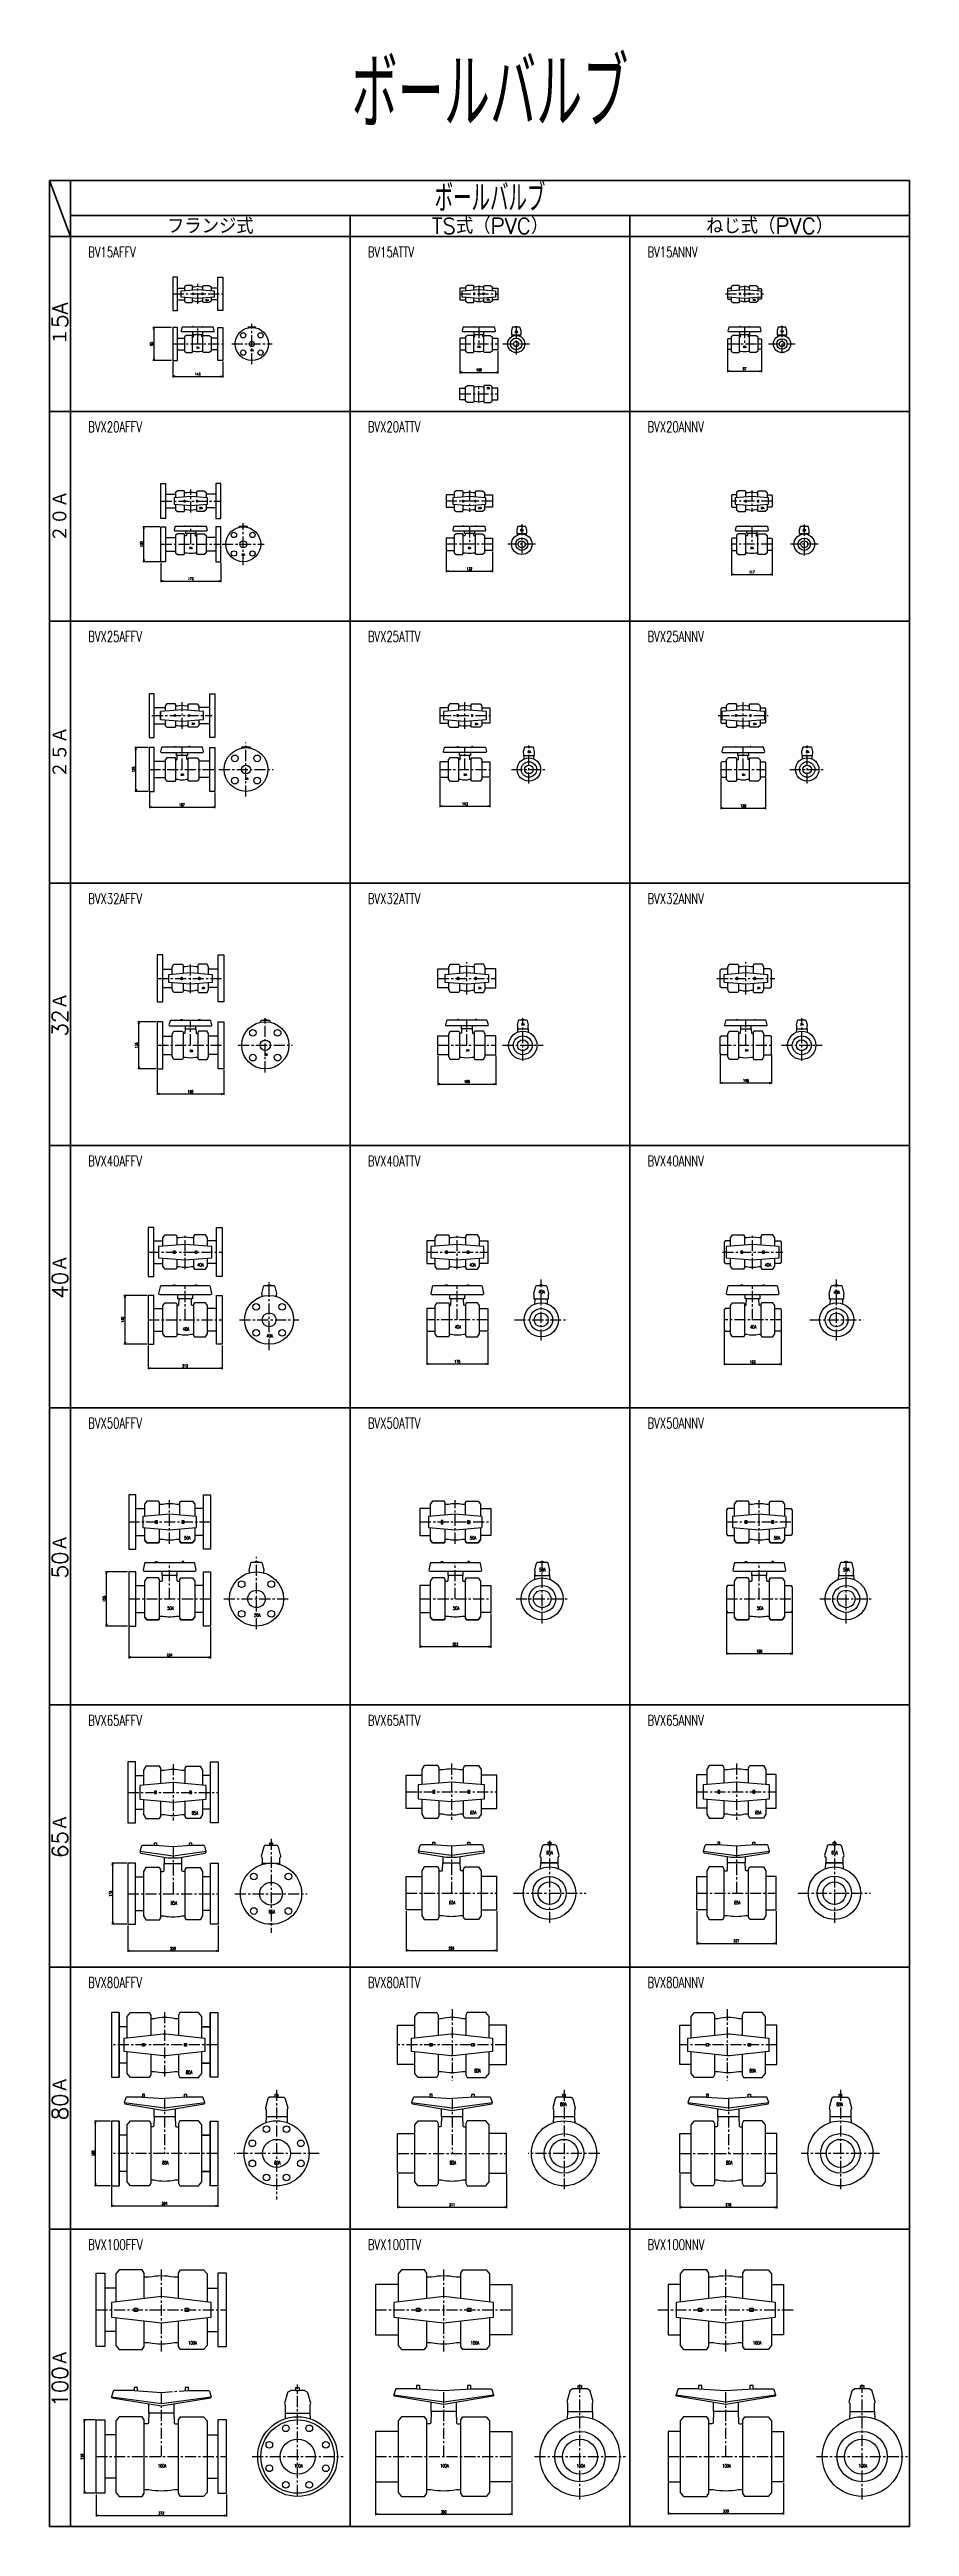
# Model space of a CAD drawing. Header units: millimetres. Extents: x 1711 to 90196, y -23291 to 8516.
# Drawn here: x 1711 to 4171, y -18404 to -11319 of the extents above; entities that cross this region are included whole.
import ezdxf

# ---------------------------------------------------------------- set-up
doc = ezdxf.new("R2010")
doc.units = ezdxf.units.MM
doc.header["$PDMODE"] = 35
doc.linetypes.add('CENTER', pattern=[50.8, 31.75, -6.35, 6.35, -6.35])
for name, color, linetype in [('CEN', 2, 'CENTER'), ('TEXT', 7, 'Continuous'), ('寸法', 2, 'Continuous'), ('配管-CVP', 4, 'Continuous')]:
    doc.layers.add(name, color=color, linetype=linetype)
doc.layers.add('line', color=153, linetype='Continuous', lineweight=50)
doc.styles.add('kpk', font='romans.shx', dxfattribs={"width": 0.7, "bigfont": 'extfont2.shx'})
doc.styles.get("Standard").update_dxf_attribs({"font": 'romans.shx', "bigfont": 'extfont.shx'})
doc.dimstyles.new('KPK-3', dxfattribs={"dimscale": 3, "dimtxt": 2.5, "dimasz": 2, "dimexe": 1, "dimexo": 1, "dimgap": 1, "dimtad": 3, "dimdec": 1, "dimdsep": 46, "dimtxsty": 'kpk', "dimblk": 'OPEN', "dimcen": 2.5, "dimclrd": 2, "dimclre": 2, "dimclrt": 4, "dimadec": 1, "dimazin": 2, "dimtfac": 1, "dimtdec": 1, "dimtmove": 0, "dimatfit": 2, "dimldrblk": 'OPEN', "dimfxl": 0, "dimlwd": -1, "dimlwe": -1, "dimarcsym": 0})

# ---------------------------------------------------------------- blocks, each defined once
blk = doc.blocks.new('_Open')
at = {"color": 0, "linetype": 'ByBlock', "lineweight": -2}
for p, q in [((-1, 0.2), (0, 0)), ((-1, -0.2), (0, 0)), ((0, 0), (-1, 0))]:
    blk.add_line(p, q, dxfattribs=at)
blk = doc.blocks.new('*D3297')
at = {"layer": 'Defpoints', "color": 0, "transparency": 16777216}
for p in [(2063, -12208.4), (2206, -12208.4), (2206, -12253.6)]:
    blk.add_point(p, dxfattribs=at)
at = {"layer": '寸法', "color": 2, "transparency": 16777216}
for p, q in [((2063, -12211.4), (2063, -12256.6)), ((2069, -12253.6), (2200, -12253.6)), ((2206, -12211.4), (2206, -12256.6))]:
    blk.add_line(p, q, dxfattribs=at)
at = {"layer": '寸法', "color": 2, "transparency": 16777216, "xscale": 6, "yscale": 6, "zscale": 6, "rotation": 180}
blk.add_blockref('_Open', (2063, -12253.6), dxfattribs=at)
at = {"layer": '寸法', "color": 2, "transparency": 16777216, "xscale": 6, "yscale": 6, "zscale": 6}
blk.add_blockref('_Open', (2206, -12253.6), dxfattribs=at)
at = {"layer": '寸法', "color": 4, "transparency": 16777216, "insert": (2134.5, -12246.8), "char_height": 7.5, "attachment_point": 5, "style": 'kpk', "bg_fill": 3, "box_fill_scale": 1.1, "bg_fill_color": 256, "bg_fill_true_color": 13158600, "bg_fill_transparency": 0}
blk.add_mtext('143', dxfattribs=at)
blk = doc.blocks.new('*D3306')
at = {"layer": 'Defpoints', "color": 0, "transparency": 16777216}
for p in [(2063, -12113.4), (2009, -12208.4), (2063, -12208.4)]:
    blk.add_point(p, dxfattribs=at)
at = {"layer": '寸法', "color": 2, "transparency": 16777216}
for p, q in [((2060, -12113.4), (2006, -12113.4)), ((2009, -12119.4), (2009, -12202.4)), ((2060, -12208.4), (2006, -12208.4))]:
    blk.add_line(p, q, dxfattribs=at)
at = {"layer": '寸法', "color": 2, "transparency": 16777216, "xscale": 6, "yscale": 6, "zscale": 6}
for p, rotation in [((2009, -12113.4), 90), ((2009, -12208.4), 270)]:
    blk.add_blockref('_Open', p, dxfattribs=dict(at, rotation=rotation))
at = {"layer": '寸法', "color": 4, "transparency": 16777216, "insert": (2002.3, -12160.9), "char_height": 7.5, "attachment_point": 5, "rotation": 90, "style": 'kpk', "bg_fill": 3, "box_fill_scale": 1.1, "bg_fill_color": 256, "bg_fill_true_color": 13158600, "bg_fill_transparency": 0}
blk.add_mtext('95', dxfattribs=at)
blk = doc.blocks.new('*D3307')
at = {"layer": 'Defpoints', "color": 0, "transparency": 16777216}
for p in [(2028.8, -12783.7), (2200.8, -12783.7), (2200.8, -12839)]:
    blk.add_point(p, dxfattribs=at)
at = {"layer": '寸法', "color": 2, "transparency": 16777216}
for p, q in [((2028.8, -12786.7), (2028.8, -12842)), ((2200.8, -12786.7), (2200.8, -12842)), ((2034.8, -12839), (2194.8, -12839))]:
    blk.add_line(p, q, dxfattribs=at)
at = {"layer": '寸法', "color": 2, "transparency": 16777216, "xscale": 6, "yscale": 6, "zscale": 6, "rotation": 180}
blk.add_blockref('_Open', (2028.8, -12839), dxfattribs=at)
at = {"layer": '寸法', "color": 2, "transparency": 16777216, "xscale": 6, "yscale": 6, "zscale": 6}
blk.add_blockref('_Open', (2200.8, -12839), dxfattribs=at)
at = {"layer": '寸法', "color": 4, "transparency": 16777216, "insert": (2114.8, -12832.3), "char_height": 7.5, "attachment_point": 5, "style": 'kpk', "bg_fill": 3, "box_fill_scale": 1.1, "bg_fill_color": 256, "bg_fill_true_color": 13158600, "bg_fill_transparency": 0}
blk.add_mtext('172', dxfattribs=at)
blk = doc.blocks.new('*D3308')
at = {"layer": 'Defpoints', "color": 0, "transparency": 16777216}
for p in [(1980.6, -12683.7), (2028.8, -12683.7), (2028.8, -12783.7)]:
    blk.add_point(p, dxfattribs=at)
at = {"layer": '寸法', "color": 2, "transparency": 16777216}
for p, q in [((2025.8, -12683.7), (1977.6, -12683.7)), ((1980.6, -12777.7), (1980.6, -12689.7)), ((2025.8, -12783.7), (1977.6, -12783.7))]:
    blk.add_line(p, q, dxfattribs=at)
at = {"layer": '寸法', "color": 2, "transparency": 16777216, "xscale": 6, "yscale": 6, "zscale": 6}
for p, rotation in [((1980.6, -12683.7), 90), ((1980.6, -12783.7), 270)]:
    blk.add_blockref('_Open', p, dxfattribs=dict(at, rotation=rotation))
at = {"layer": '寸法', "color": 4, "transparency": 16777216, "insert": (1973.9, -12733.7), "char_height": 7.5, "attachment_point": 5, "rotation": 90, "style": 'kpk', "bg_fill": 3, "box_fill_scale": 1.1, "bg_fill_color": 256, "bg_fill_true_color": 13158600, "bg_fill_transparency": 0}
blk.add_mtext('100', dxfattribs=at)
blk = doc.blocks.new('*D3309')
at = {"layer": 'Defpoints', "color": 0, "transparency": 16777216}
for p in [(1996.2, -13440.6), (2183.2, -13440.6), (2183.2, -13485.7)]:
    blk.add_point(p, dxfattribs=at)
at = {"layer": '寸法', "color": 2, "transparency": 16777216}
for p, q in [((1996.2, -13443.6), (1996.2, -13488.7)), ((2183.2, -13443.6), (2183.2, -13488.7)), ((2002.2, -13485.7), (2177.2, -13485.7))]:
    blk.add_line(p, q, dxfattribs=at)
at = {"layer": '寸法', "color": 2, "transparency": 16777216, "xscale": 6, "yscale": 6, "zscale": 6, "rotation": 180}
blk.add_blockref('_Open', (1996.2, -13485.7), dxfattribs=at)
at = {"layer": '寸法', "color": 2, "transparency": 16777216, "xscale": 6, "yscale": 6, "zscale": 6}
blk.add_blockref('_Open', (2183.2, -13485.7), dxfattribs=at)
at = {"layer": '寸法', "color": 4, "transparency": 16777216, "insert": (2089.7, -13479), "char_height": 7.5, "attachment_point": 5, "style": 'kpk', "bg_fill": 3, "box_fill_scale": 1.1, "bg_fill_color": 256, "bg_fill_true_color": 13158600, "bg_fill_transparency": 0}
blk.add_mtext('187', dxfattribs=at)
blk = doc.blocks.new('*D3310')
at = {"layer": 'Defpoints', "color": 0, "transparency": 16777216}
for p in [(1957.9, -13315.6), (1996.2, -13315.6), (1996.2, -13440.6)]:
    blk.add_point(p, dxfattribs=at)
at = {"layer": '寸法', "color": 2, "transparency": 16777216}
for p, q in [((1993.2, -13315.6), (1954.9, -13315.6)), ((1957.9, -13434.6), (1957.9, -13321.6)), ((1993.2, -13440.6), (1954.9, -13440.6))]:
    blk.add_line(p, q, dxfattribs=at)
at = {"layer": '寸法', "color": 2, "transparency": 16777216, "xscale": 6, "yscale": 6, "zscale": 6}
for p, rotation in [((1957.9, -13315.6), 90), ((1957.9, -13440.6), 270)]:
    blk.add_blockref('_Open', p, dxfattribs=dict(at, rotation=rotation))
at = {"layer": '寸法', "color": 4, "transparency": 16777216, "insert": (1951.1, -13378.1), "char_height": 7.5, "attachment_point": 5, "rotation": 90, "style": 'kpk', "bg_fill": 3, "box_fill_scale": 1.1, "bg_fill_color": 256, "bg_fill_true_color": 13158600, "bg_fill_transparency": 0}
blk.add_mtext('125', dxfattribs=at)
blk = doc.blocks.new('*D3311')
at = {"layer": 'Defpoints', "color": 0, "transparency": 16777216}
for p in [(2018.9, -14234.4), (2208.9, -14234.4), (2208.9, -14306.1)]:
    blk.add_point(p, dxfattribs=at)
at = {"layer": '寸法', "color": 2, "transparency": 16777216}
for p, q in [((2018.9, -14237.4), (2018.9, -14309.1)), ((2208.9, -14237.4), (2208.9, -14309.1)), ((2024.9, -14306.1), (2202.9, -14306.1))]:
    blk.add_line(p, q, dxfattribs=at)
at = {"layer": '寸法', "color": 2, "transparency": 16777216, "xscale": 6, "yscale": 6, "zscale": 6, "rotation": 180}
blk.add_blockref('_Open', (2018.9, -14306.1), dxfattribs=at)
at = {"layer": '寸法', "color": 2, "transparency": 16777216, "xscale": 6, "yscale": 6, "zscale": 6}
blk.add_blockref('_Open', (2208.9, -14306.1), dxfattribs=at)
at = {"layer": '寸法', "color": 4, "transparency": 16777216, "insert": (2113.9, -14299.3), "char_height": 7.5, "attachment_point": 5, "style": 'kpk', "bg_fill": 3, "box_fill_scale": 1.1, "bg_fill_color": 256, "bg_fill_true_color": 13158600, "bg_fill_transparency": 0}
blk.add_mtext('190', dxfattribs=at)
blk = doc.blocks.new('*D3312')
at = {"layer": 'Defpoints', "color": 0, "transparency": 16777216}
for p in [(1966.4, -14099.4), (2018.9, -14099.4), (2018.9, -14234.4)]:
    blk.add_point(p, dxfattribs=at)
at = {"layer": '寸法', "color": 2, "transparency": 16777216}
for p, q in [((2015.9, -14099.4), (1963.4, -14099.4)), ((1966.4, -14228.4), (1966.4, -14105.4)), ((2015.9, -14234.4), (1963.4, -14234.4))]:
    blk.add_line(p, q, dxfattribs=at)
at = {"layer": '寸法', "color": 2, "transparency": 16777216, "xscale": 6, "yscale": 6, "zscale": 6}
for p, rotation in [((1966.4, -14099.4), 90), ((1966.4, -14234.4), 270)]:
    blk.add_blockref('_Open', p, dxfattribs=dict(at, rotation=rotation))
at = {"layer": '寸法', "color": 4, "transparency": 16777216, "insert": (1959.6, -14166.9), "char_height": 7.5, "attachment_point": 5, "rotation": 90, "style": 'kpk', "bg_fill": 3, "box_fill_scale": 1.1, "bg_fill_color": 256, "bg_fill_true_color": 13158600, "bg_fill_transparency": 0}
blk.add_mtext('135', dxfattribs=at)
blk = doc.blocks.new('*D3313')
at = {"layer": 'Defpoints', "color": 0, "transparency": 16777216}
for p in [(1992.8, -15022.2), (2204.8, -15022.2), (2204.8, -15090.6)]:
    blk.add_point(p, dxfattribs=at)
at = {"layer": '寸法', "color": 2, "transparency": 16777216}
for p, q in [((1992.8, -15025.2), (1992.8, -15093.6)), ((1998.8, -15090.6), (2198.8, -15090.6)), ((2204.8, -15025.2), (2204.8, -15093.6))]:
    blk.add_line(p, q, dxfattribs=at)
at = {"layer": '寸法', "color": 2, "transparency": 16777216, "xscale": 6, "yscale": 6, "zscale": 6, "rotation": 180}
blk.add_blockref('_Open', (1992.8, -15090.6), dxfattribs=at)
at = {"layer": '寸法', "color": 2, "transparency": 16777216, "xscale": 6, "yscale": 6, "zscale": 6}
blk.add_blockref('_Open', (2204.8, -15090.6), dxfattribs=at)
at = {"layer": '寸法', "color": 4, "transparency": 16777216, "insert": (2098.8, -15083.8), "char_height": 7.5, "attachment_point": 5, "style": 'kpk', "bg_fill": 3, "box_fill_scale": 1.1, "bg_fill_color": 256, "bg_fill_true_color": 13158600, "bg_fill_transparency": 0}
blk.add_mtext('212', dxfattribs=at)
blk = doc.blocks.new('*D3314')
at = {"layer": 'Defpoints', "color": 0, "transparency": 16777216}
for p in [(1926.6, -14882.2), (1992.8, -14882.2), (1992.8, -15022.2)]:
    blk.add_point(p, dxfattribs=at)
at = {"layer": '寸法', "color": 2, "transparency": 16777216}
for p, q in [((1989.8, -14882.2), (1923.6, -14882.2)), ((1926.6, -15016.2), (1926.6, -14888.2)), ((1989.8, -15022.2), (1923.6, -15022.2))]:
    blk.add_line(p, q, dxfattribs=at)
at = {"layer": '寸法', "color": 2, "transparency": 16777216, "xscale": 6, "yscale": 6, "zscale": 6}
for p, rotation in [((1926.6, -14882.2), 90), ((1926.6, -15022.2), 270)]:
    blk.add_blockref('_Open', p, dxfattribs=dict(at, rotation=rotation))
at = {"layer": '寸法', "color": 4, "transparency": 16777216, "insert": (1919.8, -14952.2), "char_height": 7.5, "attachment_point": 5, "rotation": 90, "style": 'kpk', "bg_fill": 3, "box_fill_scale": 1.1, "bg_fill_color": 256, "bg_fill_true_color": 13158600, "bg_fill_transparency": 0}
blk.add_mtext('140', dxfattribs=at)
blk = doc.blocks.new('*D3315')
at = {"layer": 'Defpoints', "color": 0, "transparency": 16777216}
for p in [(1937.2, -15828), (2171.2, -15828), (2171.2, -15917.6)]:
    blk.add_point(p, dxfattribs=at)
at = {"layer": '寸法', "color": 2, "transparency": 16777216}
for p, q in [((1937.2, -15831), (1937.2, -15920.6)), ((2171.2, -15831), (2171.2, -15920.6)), ((1943.2, -15917.6), (2165.2, -15917.6))]:
    blk.add_line(p, q, dxfattribs=at)
at = {"layer": '寸法', "color": 2, "transparency": 16777216, "xscale": 6, "yscale": 6, "zscale": 6, "rotation": 180}
blk.add_blockref('_Open', (1937.2, -15917.6), dxfattribs=at)
at = {"layer": '寸法', "color": 2, "transparency": 16777216, "xscale": 6, "yscale": 6, "zscale": 6}
blk.add_blockref('_Open', (2171.2, -15917.6), dxfattribs=at)
at = {"layer": '寸法', "color": 4, "transparency": 16777216, "insert": (2054.2, -15910.9), "char_height": 7.5, "attachment_point": 5, "style": 'kpk', "bg_fill": 3, "box_fill_scale": 1.1, "bg_fill_color": 256, "bg_fill_true_color": 13158600, "bg_fill_transparency": 0}
blk.add_mtext('234', dxfattribs=at)
blk = doc.blocks.new('*D3316')
at = {"layer": 'Defpoints', "color": 0, "transparency": 16777216}
for p in [(1873.7, -15673), (1937.2, -15673), (1937.2, -15828)]:
    blk.add_point(p, dxfattribs=at)
at = {"layer": '寸法', "color": 2, "transparency": 16777216}
for p, q in [((1934.2, -15673), (1870.7, -15673)), ((1873.7, -15822), (1873.7, -15679)), ((1934.2, -15828), (1870.7, -15828))]:
    blk.add_line(p, q, dxfattribs=at)
at = {"layer": '寸法', "color": 2, "transparency": 16777216, "xscale": 6, "yscale": 6, "zscale": 6}
for p, rotation in [((1873.7, -15673), 90), ((1873.7, -15828), 270)]:
    blk.add_blockref('_Open', p, dxfattribs=dict(at, rotation=rotation))
at = {"layer": '寸法', "color": 4, "transparency": 16777216, "insert": (1866.9, -15750.5), "char_height": 7.5, "attachment_point": 5, "rotation": 90, "style": 'kpk', "bg_fill": 3, "box_fill_scale": 1.1, "bg_fill_color": 256, "bg_fill_true_color": 13158600, "bg_fill_transparency": 0}
blk.add_mtext('155', dxfattribs=at)
blk = doc.blocks.new('*D3317')
at = {"layer": 'Defpoints', "color": 0, "transparency": 16777216}
for p in [(1934.4, -16681.3), (2193.4, -16681.3), (2193.4, -16757)]:
    blk.add_point(p, dxfattribs=at)
at = {"layer": '寸法', "color": 2, "transparency": 16777216}
for p, q in [((1934.4, -16684.3), (1934.4, -16760)), ((2193.4, -16684.3), (2193.4, -16760)), ((1940.4, -16757), (2187.4, -16757))]:
    blk.add_line(p, q, dxfattribs=at)
at = {"layer": '寸法', "color": 2, "transparency": 16777216, "xscale": 6, "yscale": 6, "zscale": 6, "rotation": 180}
blk.add_blockref('_Open', (1934.4, -16757), dxfattribs=at)
at = {"layer": '寸法', "color": 2, "transparency": 16777216, "xscale": 6, "yscale": 6, "zscale": 6}
blk.add_blockref('_Open', (2193.4, -16757), dxfattribs=at)
at = {"layer": '寸法', "color": 4, "transparency": 16777216, "insert": (2063.9, -16750.2), "char_height": 7.5, "attachment_point": 5, "style": 'kpk', "bg_fill": 3, "box_fill_scale": 1.1, "bg_fill_color": 256, "bg_fill_true_color": 13158600, "bg_fill_transparency": 0}
blk.add_mtext('259', dxfattribs=at)
blk = doc.blocks.new('*D3318')
at = {"layer": 'Defpoints', "color": 0, "transparency": 16777216}
for p in [(1891.5, -16506.3), (1934.4, -16506.3), (1934.4, -16681.3)]:
    blk.add_point(p, dxfattribs=at)
at = {"layer": '寸法', "color": 2, "transparency": 16777216}
for p, q in [((1931.4, -16506.3), (1888.5, -16506.3)), ((1891.5, -16675.3), (1891.5, -16512.3)), ((1931.4, -16681.3), (1888.5, -16681.3))]:
    blk.add_line(p, q, dxfattribs=at)
at = {"layer": '寸法', "color": 2, "transparency": 16777216, "xscale": 6, "yscale": 6, "zscale": 6}
for p, rotation in [((1891.5, -16506.3), 90), ((1891.5, -16681.3), 270)]:
    blk.add_blockref('_Open', p, dxfattribs=dict(at, rotation=rotation))
at = {"layer": '寸法', "color": 4, "transparency": 16777216, "insert": (1884.7, -16593.8), "char_height": 7.5, "attachment_point": 5, "rotation": 90, "style": 'kpk', "bg_fill": 3, "box_fill_scale": 1.1, "bg_fill_color": 256, "bg_fill_true_color": 13158600, "bg_fill_transparency": 0}
blk.add_mtext('175', dxfattribs=at)
blk = doc.blocks.new('*D3319')
at = {"layer": 'Defpoints', "color": 0, "transparency": 16777216}
for p in [(1842, -17243.9), (1887.8, -17243.9), (1887.8, -17428.9)]:
    blk.add_point(p, dxfattribs=at)
at = {"layer": '寸法', "color": 2, "transparency": 16777216}
for p, q in [((1884.8, -17243.9), (1839, -17243.9)), ((1842, -17422.9), (1842, -17249.9)), ((1884.8, -17428.9), (1839, -17428.9))]:
    blk.add_line(p, q, dxfattribs=at)
at = {"layer": '寸法', "color": 2, "transparency": 16777216, "xscale": 6, "yscale": 6, "zscale": 6}
for p, rotation in [((1842, -17243.9), 90), ((1842, -17428.9), 270)]:
    blk.add_blockref('_Open', p, dxfattribs=dict(at, rotation=rotation))
at = {"layer": '寸法', "color": 4, "transparency": 16777216, "insert": (1835.3, -17336.4), "char_height": 7.5, "attachment_point": 5, "rotation": 90, "style": 'kpk', "bg_fill": 3, "box_fill_scale": 1.1, "bg_fill_color": 256, "bg_fill_true_color": 13158600, "bg_fill_transparency": 0}
blk.add_mtext('185', dxfattribs=at)
blk = doc.blocks.new('*D3320')
at = {"layer": 'Defpoints', "color": 0, "transparency": 16777216}
for p in [(1844.5, -18308.8), (2216.5, -18308.8), (2216.5, -18372.2)]:
    blk.add_point(p, dxfattribs=at)
at = {"layer": '寸法', "color": 2, "transparency": 16777216}
for p, q in [((1844.5, -18311.8), (1844.5, -18375.2)), ((2216.5, -18311.8), (2216.5, -18375.2)), ((1850.5, -18372.2), (2210.5, -18372.2))]:
    blk.add_line(p, q, dxfattribs=at)
at = {"layer": '寸法', "color": 2, "transparency": 16777216, "xscale": 6, "yscale": 6, "zscale": 6, "rotation": 180}
blk.add_blockref('_Open', (1844.5, -18372.2), dxfattribs=at)
at = {"layer": '寸法', "color": 2, "transparency": 16777216, "xscale": 6, "yscale": 6, "zscale": 6}
blk.add_blockref('_Open', (2216.5, -18372.2), dxfattribs=at)
at = {"layer": '寸法', "color": 4, "transparency": 16777216, "insert": (2030.5, -18365.4), "char_height": 7.5, "attachment_point": 5, "style": 'kpk', "bg_fill": 3, "box_fill_scale": 1.1, "bg_fill_color": 256, "bg_fill_true_color": 13158600, "bg_fill_transparency": 0}
blk.add_mtext('372', dxfattribs=at)
blk = doc.blocks.new('*D3321')
at = {"layer": 'Defpoints', "color": 0, "transparency": 16777216}
for p in [(1810.8, -18098.8), (1844.5, -18098.8), (1844.5, -18308.8)]:
    blk.add_point(p, dxfattribs=at)
at = {"layer": '寸法', "color": 2, "transparency": 16777216}
for p, q in [((1841.5, -18098.8), (1807.8, -18098.8)), ((1810.8, -18302.8), (1810.8, -18104.8)), ((1841.5, -18308.8), (1807.8, -18308.8))]:
    blk.add_line(p, q, dxfattribs=at)
at = {"layer": '寸法', "color": 2, "transparency": 16777216, "xscale": 6, "yscale": 6, "zscale": 6}
for p, rotation in [((1810.8, -18098.8), 90), ((1810.8, -18308.8), 270)]:
    blk.add_blockref('_Open', p, dxfattribs=dict(at, rotation=rotation))
at = {"layer": '寸法', "color": 4, "transparency": 16777216, "insert": (1804, -18203.8), "char_height": 7.5, "attachment_point": 5, "rotation": 90, "style": 'kpk', "bg_fill": 3, "box_fill_scale": 1.1, "bg_fill_color": 256, "bg_fill_true_color": 13158600, "bg_fill_transparency": 0}
blk.add_mtext('210', dxfattribs=at)
blk = doc.blocks.new('*D3322')
at = {"layer": 'Defpoints', "color": 0, "transparency": 16777216}
for p in [(2884.3, -12177.4), (2993.3, -12177.4), (2993.3, -12242.1)]:
    blk.add_point(p, dxfattribs=at)
at = {"layer": '寸法', "color": 2, "transparency": 16777216}
for p, q in [((2884.3, -12180.4), (2884.3, -12245.1)), ((2993.3, -12180.4), (2993.3, -12245.1)), ((2890.3, -12242.1), (2987.3, -12242.1))]:
    blk.add_line(p, q, dxfattribs=at)
at = {"layer": '寸法', "color": 2, "transparency": 16777216, "xscale": 6, "yscale": 6, "zscale": 6, "rotation": 180}
blk.add_blockref('_Open', (2884.3, -12242.1), dxfattribs=at)
at = {"layer": '寸法', "color": 2, "transparency": 16777216, "xscale": 6, "yscale": 6, "zscale": 6}
blk.add_blockref('_Open', (2993.3, -12242.1), dxfattribs=at)
at = {"layer": '寸法', "color": 4, "transparency": 16777216, "insert": (2938.8, -12235.3), "char_height": 7.5, "attachment_point": 5, "style": 'kpk', "bg_fill": 3, "box_fill_scale": 1.1, "bg_fill_color": 256, "bg_fill_true_color": 13158600, "bg_fill_transparency": 0}
blk.add_mtext('109', dxfattribs=at)
blk = doc.blocks.new('*D3323')
at = {"layer": 'Defpoints', "color": 0, "transparency": 16777216}
for p in [(2845.7, -12751.2), (2977.7, -12751.2), (2977.7, -12810.6)]:
    blk.add_point(p, dxfattribs=at)
at = {"layer": '寸法', "color": 2, "transparency": 16777216}
for p, q in [((2845.7, -12754.2), (2845.7, -12813.6)), ((2851.7, -12810.6), (2971.7, -12810.6)), ((2977.7, -12754.2), (2977.7, -12813.6))]:
    blk.add_line(p, q, dxfattribs=at)
at = {"layer": '寸法', "color": 2, "transparency": 16777216, "xscale": 6, "yscale": 6, "zscale": 6, "rotation": 180}
blk.add_blockref('_Open', (2845.7, -12810.6), dxfattribs=at)
at = {"layer": '寸法', "color": 2, "transparency": 16777216, "xscale": 6, "yscale": 6, "zscale": 6}
blk.add_blockref('_Open', (2977.7, -12810.6), dxfattribs=at)
at = {"layer": '寸法', "color": 4, "transparency": 16777216, "insert": (2911.7, -12803.8), "char_height": 7.5, "attachment_point": 5, "style": 'kpk', "bg_fill": 3, "box_fill_scale": 1.1, "bg_fill_color": 256, "bg_fill_true_color": 13158600, "bg_fill_transparency": 0}
blk.add_mtext('132', dxfattribs=at)
blk = doc.blocks.new('*D3324')
at = {"layer": 'Defpoints', "color": 0, "transparency": 16777216}
for p in [(2827.6, -13400.1), (2970.6, -13400.1), (2970.6, -13483)]:
    blk.add_point(p, dxfattribs=at)
at = {"layer": '寸法', "color": 2, "transparency": 16777216}
for p, q in [((2827.6, -13403.1), (2827.6, -13486)), ((2970.6, -13403.1), (2970.6, -13486)), ((2833.6, -13483), (2964.6, -13483))]:
    blk.add_line(p, q, dxfattribs=at)
at = {"layer": '寸法', "color": 2, "transparency": 16777216, "xscale": 6, "yscale": 6, "zscale": 6, "rotation": 180}
blk.add_blockref('_Open', (2827.6, -13483), dxfattribs=at)
at = {"layer": '寸法', "color": 2, "transparency": 16777216, "xscale": 6, "yscale": 6, "zscale": 6}
blk.add_blockref('_Open', (2970.6, -13483), dxfattribs=at)
at = {"layer": '寸法', "color": 4, "transparency": 16777216, "insert": (2899.1, -13476.3), "char_height": 7.5, "attachment_point": 5, "style": 'kpk', "bg_fill": 3, "box_fill_scale": 1.1, "bg_fill_color": 256, "bg_fill_true_color": 13158600, "bg_fill_transparency": 0}
blk.add_mtext('143', dxfattribs=at)
blk = doc.blocks.new('*D3325')
at = {"layer": 'Defpoints', "color": 0, "transparency": 16777216}
for p in [(2821.6, -14193.9), (2987.6, -14193.9), (2987.6, -14277.7)]:
    blk.add_point(p, dxfattribs=at)
at = {"layer": '寸法', "color": 2, "transparency": 16777216}
for p, q in [((2821.6, -14196.9), (2821.6, -14280.7)), ((2987.6, -14196.9), (2987.6, -14280.7)), ((2827.6, -14277.7), (2981.6, -14277.7))]:
    blk.add_line(p, q, dxfattribs=at)
at = {"layer": '寸法', "color": 2, "transparency": 16777216, "xscale": 6, "yscale": 6, "zscale": 6, "rotation": 180}
blk.add_blockref('_Open', (2821.6, -14277.7), dxfattribs=at)
at = {"layer": '寸法', "color": 2, "transparency": 16777216, "xscale": 6, "yscale": 6, "zscale": 6}
blk.add_blockref('_Open', (2987.6, -14277.7), dxfattribs=at)
at = {"layer": '寸法', "color": 4, "transparency": 16777216, "insert": (2904.6, -14270.9), "char_height": 7.5, "attachment_point": 5, "style": 'kpk', "bg_fill": 3, "box_fill_scale": 1.1, "bg_fill_color": 256, "bg_fill_true_color": 13158600, "bg_fill_transparency": 0}
blk.add_mtext('166', dxfattribs=at)
blk = doc.blocks.new('*D3326')
at = {"layer": 'Defpoints', "color": 0, "transparency": 16777216}
for p in [(2789.7, -14984.7), (2964.7, -14984.7), (2964.7, -15078.3)]:
    blk.add_point(p, dxfattribs=at)
at = {"layer": '寸法', "color": 2, "transparency": 16777216}
for p, q in [((2789.7, -14987.7), (2789.7, -15081.3)), ((2964.7, -14987.7), (2964.7, -15081.3)), ((2795.7, -15078.3), (2958.7, -15078.3))]:
    blk.add_line(p, q, dxfattribs=at)
at = {"layer": '寸法', "color": 2, "transparency": 16777216, "xscale": 6, "yscale": 6, "zscale": 6, "rotation": 180}
blk.add_blockref('_Open', (2789.7, -15078.3), dxfattribs=at)
at = {"layer": '寸法', "color": 2, "transparency": 16777216, "xscale": 6, "yscale": 6, "zscale": 6}
blk.add_blockref('_Open', (2964.7, -15078.3), dxfattribs=at)
at = {"layer": '寸法', "color": 4, "transparency": 16777216, "insert": (2877.2, -15071.5), "char_height": 7.5, "attachment_point": 5, "style": 'kpk', "bg_fill": 3, "box_fill_scale": 1.1, "bg_fill_color": 256, "bg_fill_true_color": 13158600, "bg_fill_transparency": 0}
blk.add_mtext('175', dxfattribs=at)
blk = doc.blocks.new('*D3327')
at = {"layer": 'Defpoints', "color": 0, "transparency": 16777216}
for p in [(2770, -15789), (2973, -15789), (2973, -15887)]:
    blk.add_point(p, dxfattribs=at)
at = {"layer": '寸法', "color": 2, "transparency": 16777216}
for p, q in [((2770, -15792), (2770, -15890)), ((2973, -15792), (2973, -15890)), ((2776, -15887), (2967, -15887))]:
    blk.add_line(p, q, dxfattribs=at)
at = {"layer": '寸法', "color": 2, "transparency": 16777216, "xscale": 6, "yscale": 6, "zscale": 6, "rotation": 180}
blk.add_blockref('_Open', (2770, -15887), dxfattribs=at)
at = {"layer": '寸法', "color": 2, "transparency": 16777216, "xscale": 6, "yscale": 6, "zscale": 6}
blk.add_blockref('_Open', (2973, -15887), dxfattribs=at)
at = {"layer": '寸法', "color": 4, "transparency": 16777216, "insert": (2871.5, -15880.3), "char_height": 7.5, "attachment_point": 5, "style": 'kpk', "bg_fill": 3, "box_fill_scale": 1.1, "bg_fill_color": 256, "bg_fill_true_color": 13158600, "bg_fill_transparency": 0}
blk.add_mtext('203', dxfattribs=at)
blk = doc.blocks.new('*D3328')
at = {"layer": 'Defpoints', "color": 0, "transparency": 16777216}
for p in [(2730.9, -16640.2), (2989.9, -16640.2), (2989.9, -16755.9)]:
    blk.add_point(p, dxfattribs=at)
at = {"layer": '寸法', "color": 2, "transparency": 16777216}
for p, q in [((2730.9, -16643.2), (2730.9, -16758.9)), ((2989.9, -16643.2), (2989.9, -16758.9)), ((2736.9, -16755.9), (2983.9, -16755.9))]:
    blk.add_line(p, q, dxfattribs=at)
at = {"layer": '寸法', "color": 2, "transparency": 16777216, "xscale": 6, "yscale": 6, "zscale": 6, "rotation": 180}
blk.add_blockref('_Open', (2730.9, -16755.9), dxfattribs=at)
at = {"layer": '寸法', "color": 2, "transparency": 16777216, "xscale": 6, "yscale": 6, "zscale": 6}
blk.add_blockref('_Open', (2989.9, -16755.9), dxfattribs=at)
at = {"layer": '寸法', "color": 4, "transparency": 16777216, "insert": (2860.4, -16749.2), "char_height": 7.5, "attachment_point": 5, "style": 'kpk', "bg_fill": 3, "box_fill_scale": 1.1, "bg_fill_color": 256, "bg_fill_true_color": 13158600, "bg_fill_transparency": 0}
blk.add_mtext('259', dxfattribs=at)
blk = doc.blocks.new('*D3329')
at = {"layer": 'Defpoints', "color": 0, "transparency": 16777216}
for p in [(2706.5, -17392.9), (3017.5, -17392.9), (3017.5, -17490.3)]:
    blk.add_point(p, dxfattribs=at)
at = {"layer": '寸法', "color": 2, "transparency": 16777216}
for p, q in [((2706.5, -17395.9), (2706.5, -17493.3)), ((3017.5, -17395.9), (3017.5, -17493.3)), ((2712.5, -17490.3), (3011.5, -17490.3))]:
    blk.add_line(p, q, dxfattribs=at)
at = {"layer": '寸法', "color": 2, "transparency": 16777216, "xscale": 6, "yscale": 6, "zscale": 6, "rotation": 180}
blk.add_blockref('_Open', (2706.5, -17490.3), dxfattribs=at)
at = {"layer": '寸法', "color": 2, "transparency": 16777216, "xscale": 6, "yscale": 6, "zscale": 6}
blk.add_blockref('_Open', (3017.5, -17490.3), dxfattribs=at)
at = {"layer": '寸法', "color": 4, "transparency": 16777216, "insert": (2862, -17483.6), "char_height": 7.5, "attachment_point": 5, "style": 'kpk', "bg_fill": 3, "box_fill_scale": 1.1, "bg_fill_color": 256, "bg_fill_true_color": 13158600, "bg_fill_transparency": 0}
blk.add_mtext('311', dxfattribs=at)
blk = doc.blocks.new('*D3330')
at = {"layer": 'Defpoints', "color": 0, "transparency": 16777216}
for p in [(2643.3, -18275.8), (3033.3, -18275.8), (3033.3, -18368.6)]:
    blk.add_point(p, dxfattribs=at)
at = {"layer": '寸法', "color": 2, "transparency": 16777216}
for p, q in [((2643.3, -18278.8), (2643.3, -18371.6)), ((3033.3, -18278.8), (3033.3, -18371.6)), ((2649.3, -18368.6), (3027.3, -18368.6))]:
    blk.add_line(p, q, dxfattribs=at)
at = {"layer": '寸法', "color": 2, "transparency": 16777216, "xscale": 6, "yscale": 6, "zscale": 6, "rotation": 180}
blk.add_blockref('_Open', (2643.3, -18368.6), dxfattribs=at)
at = {"layer": '寸法', "color": 2, "transparency": 16777216, "xscale": 6, "yscale": 6, "zscale": 6}
blk.add_blockref('_Open', (3033.3, -18368.6), dxfattribs=at)
at = {"layer": '寸法', "color": 4, "transparency": 16777216, "insert": (2838.3, -18361.9), "char_height": 7.5, "attachment_point": 5, "style": 'kpk', "bg_fill": 3, "box_fill_scale": 1.1, "bg_fill_color": 256, "bg_fill_true_color": 13158600, "bg_fill_transparency": 0}
blk.add_mtext('390', dxfattribs=at)
blk = doc.blocks.new('*D3331')
at = {"layer": 'Defpoints', "color": 0, "transparency": 16777216}
for p in [(3650.5, -12174.2), (3747.5, -12174.2), (3747.5, -12238.5)]:
    blk.add_point(p, dxfattribs=at)
at = {"layer": '寸法', "color": 2, "transparency": 16777216}
for p, q in [((3650.5, -12177.2), (3650.5, -12241.5)), ((3747.5, -12177.2), (3747.5, -12241.5)), ((3656.5, -12238.5), (3741.5, -12238.5))]:
    blk.add_line(p, q, dxfattribs=at)
at = {"layer": '寸法', "color": 2, "transparency": 16777216, "xscale": 6, "yscale": 6, "zscale": 6, "rotation": 180}
blk.add_blockref('_Open', (3650.5, -12238.5), dxfattribs=at)
at = {"layer": '寸法', "color": 2, "transparency": 16777216, "xscale": 6, "yscale": 6, "zscale": 6}
blk.add_blockref('_Open', (3747.5, -12238.5), dxfattribs=at)
at = {"layer": '寸法', "color": 4, "transparency": 16777216, "insert": (3699, -12231.8), "char_height": 7.5, "attachment_point": 5, "style": 'kpk', "bg_fill": 3, "box_fill_scale": 1.1, "bg_fill_color": 256, "bg_fill_true_color": 13158600, "bg_fill_transparency": 0}
blk.add_mtext('97', dxfattribs=at)
blk = doc.blocks.new('*D3332')
at = {"layer": 'Defpoints', "color": 0, "transparency": 16777216}
for p in [(3661.3, -12749.2), (3778.3, -12749.2), (3778.3, -12820.1)]:
    blk.add_point(p, dxfattribs=at)
at = {"layer": '寸法', "color": 2, "transparency": 16777216}
for p, q in [((3661.3, -12752.2), (3661.3, -12823.1)), ((3778.3, -12752.2), (3778.3, -12823.1)), ((3667.3, -12820.1), (3772.3, -12820.1))]:
    blk.add_line(p, q, dxfattribs=at)
at = {"layer": '寸法', "color": 2, "transparency": 16777216, "xscale": 6, "yscale": 6, "zscale": 6, "rotation": 180}
blk.add_blockref('_Open', (3661.3, -12820.1), dxfattribs=at)
at = {"layer": '寸法', "color": 2, "transparency": 16777216, "xscale": 6, "yscale": 6, "zscale": 6}
blk.add_blockref('_Open', (3778.3, -12820.1), dxfattribs=at)
at = {"layer": '寸法', "color": 4, "transparency": 16777216, "insert": (3719.8, -12813.4), "char_height": 7.5, "attachment_point": 5, "style": 'kpk', "bg_fill": 3, "box_fill_scale": 1.1, "bg_fill_color": 256, "bg_fill_true_color": 13158600, "bg_fill_transparency": 0}
blk.add_mtext('117', dxfattribs=at)
blk = doc.blocks.new('*D3333')
at = {"layer": 'Defpoints', "color": 0, "transparency": 16777216}
for p in [(3631.2, -13397.6), (3759.2, -13397.6), (3759.2, -13488.9)]:
    blk.add_point(p, dxfattribs=at)
at = {"layer": '寸法', "color": 2, "transparency": 16777216}
for p, q in [((3631.2, -13400.6), (3631.2, -13491.9)), ((3759.2, -13400.6), (3759.2, -13491.9)), ((3637.2, -13488.9), (3753.2, -13488.9))]:
    blk.add_line(p, q, dxfattribs=at)
at = {"layer": '寸法', "color": 2, "transparency": 16777216, "xscale": 6, "yscale": 6, "zscale": 6, "rotation": 180}
blk.add_blockref('_Open', (3631.2, -13488.9), dxfattribs=at)
at = {"layer": '寸法', "color": 2, "transparency": 16777216, "xscale": 6, "yscale": 6, "zscale": 6}
blk.add_blockref('_Open', (3759.2, -13488.9), dxfattribs=at)
at = {"layer": '寸法', "color": 4, "transparency": 16777216, "insert": (3695.2, -13482.2), "char_height": 7.5, "attachment_point": 5, "style": 'kpk', "bg_fill": 3, "box_fill_scale": 1.1, "bg_fill_color": 256, "bg_fill_true_color": 13158600, "bg_fill_transparency": 0}
blk.add_mtext('128', dxfattribs=at)
blk = doc.blocks.new('*D3334')
at = {"layer": 'Defpoints', "color": 0, "transparency": 16777216}
for p in [(3629.6, -14190.9), (3775.6, -14190.9), (3775.6, -14274.6)]:
    blk.add_point(p, dxfattribs=at)
at = {"layer": '寸法', "color": 2, "transparency": 16777216}
for p, q in [((3629.6, -14193.9), (3629.6, -14277.6)), ((3775.6, -14193.9), (3775.6, -14277.6)), ((3635.6, -14274.6), (3769.6, -14274.6))]:
    blk.add_line(p, q, dxfattribs=at)
at = {"layer": '寸法', "color": 2, "transparency": 16777216, "xscale": 6, "yscale": 6, "zscale": 6, "rotation": 180}
blk.add_blockref('_Open', (3629.6, -14274.6), dxfattribs=at)
at = {"layer": '寸法', "color": 2, "transparency": 16777216, "xscale": 6, "yscale": 6, "zscale": 6}
blk.add_blockref('_Open', (3775.6, -14274.6), dxfattribs=at)
at = {"layer": '寸法', "color": 4, "transparency": 16777216, "insert": (3702.6, -14267.8), "char_height": 7.5, "attachment_point": 5, "style": 'kpk', "bg_fill": 3, "box_fill_scale": 1.1, "bg_fill_color": 256, "bg_fill_true_color": 13158600, "bg_fill_transparency": 0}
blk.add_mtext('146', dxfattribs=at)
blk = doc.blocks.new('*D3335')
at = {"layer": 'Defpoints', "color": 0, "transparency": 16777216}
for p in [(3640.6, -14980.7), (3803.6, -14980.7), (3803.6, -15079.2)]:
    blk.add_point(p, dxfattribs=at)
at = {"layer": '寸法', "color": 2, "transparency": 16777216}
for p, q in [((3640.6, -14983.7), (3640.6, -15082.2)), ((3803.6, -14983.7), (3803.6, -15082.2)), ((3646.6, -15079.2), (3797.6, -15079.2))]:
    blk.add_line(p, q, dxfattribs=at)
at = {"layer": '寸法', "color": 2, "transparency": 16777216, "xscale": 6, "yscale": 6, "zscale": 6, "rotation": 180}
blk.add_blockref('_Open', (3640.6, -15079.2), dxfattribs=at)
at = {"layer": '寸法', "color": 2, "transparency": 16777216, "xscale": 6, "yscale": 6, "zscale": 6}
blk.add_blockref('_Open', (3803.6, -15079.2), dxfattribs=at)
at = {"layer": '寸法', "color": 4, "transparency": 16777216, "insert": (3722.1, -15072.4), "char_height": 7.5, "attachment_point": 5, "style": 'kpk', "bg_fill": 3, "box_fill_scale": 1.1, "bg_fill_color": 256, "bg_fill_true_color": 13158600, "bg_fill_transparency": 0}
blk.add_mtext('163', dxfattribs=at)
blk = doc.blocks.new('*D3336')
at = {"layer": 'Defpoints', "color": 0, "transparency": 16777216}
for p in [(3647, -15784.5), (3835, -15784.5), (3835, -15906.9)]:
    blk.add_point(p, dxfattribs=at)
at = {"layer": '寸法', "color": 2, "transparency": 16777216}
for p, q in [((3647, -15787.5), (3647, -15909.9)), ((3835, -15787.5), (3835, -15909.9)), ((3653, -15906.9), (3829, -15906.9))]:
    blk.add_line(p, q, dxfattribs=at)
at = {"layer": '寸法', "color": 2, "transparency": 16777216, "xscale": 6, "yscale": 6, "zscale": 6, "rotation": 180}
blk.add_blockref('_Open', (3647, -15906.9), dxfattribs=at)
at = {"layer": '寸法', "color": 2, "transparency": 16777216, "xscale": 6, "yscale": 6, "zscale": 6}
blk.add_blockref('_Open', (3835, -15906.9), dxfattribs=at)
at = {"layer": '寸法', "color": 4, "transparency": 16777216, "insert": (3741, -15900.1), "char_height": 7.5, "attachment_point": 5, "style": 'kpk', "bg_fill": 3, "box_fill_scale": 1.1, "bg_fill_color": 256, "bg_fill_true_color": 13158600, "bg_fill_transparency": 0}
blk.add_mtext('188', dxfattribs=at)
blk = doc.blocks.new('*D3337')
at = {"layer": 'Defpoints', "color": 0, "transparency": 16777216}
for p in [(3562.1, -16640.2), (3789.1, -16640.2), (3789.1, -16735.7)]:
    blk.add_point(p, dxfattribs=at)
at = {"layer": '寸法', "color": 2, "transparency": 16777216}
for p, q in [((3562.1, -16643.2), (3562.1, -16738.7)), ((3789.1, -16643.2), (3789.1, -16738.7)), ((3568.1, -16735.7), (3783.1, -16735.7))]:
    blk.add_line(p, q, dxfattribs=at)
at = {"layer": '寸法', "color": 2, "transparency": 16777216, "xscale": 6, "yscale": 6, "zscale": 6, "rotation": 180}
blk.add_blockref('_Open', (3562.1, -16735.7), dxfattribs=at)
at = {"layer": '寸法', "color": 2, "transparency": 16777216, "xscale": 6, "yscale": 6, "zscale": 6}
blk.add_blockref('_Open', (3789.1, -16735.7), dxfattribs=at)
at = {"layer": '寸法', "color": 4, "transparency": 16777216, "insert": (3675.6, -16728.9), "char_height": 7.5, "attachment_point": 5, "style": 'kpk', "bg_fill": 3, "box_fill_scale": 1.1, "bg_fill_color": 256, "bg_fill_true_color": 13158600, "bg_fill_transparency": 0}
blk.add_mtext('227', dxfattribs=at)
blk = doc.blocks.new('*D3338')
at = {"layer": 'Defpoints', "color": 0, "transparency": 16777216}
for p in [(3513.6, -17392.9), (3791.6, -17392.9), (3791.6, -17490.7)]:
    blk.add_point(p, dxfattribs=at)
at = {"layer": '寸法', "color": 2, "transparency": 16777216}
for p, q in [((3513.6, -17395.9), (3513.6, -17493.7)), ((3791.6, -17395.9), (3791.6, -17493.7)), ((3519.6, -17490.7), (3785.6, -17490.7))]:
    blk.add_line(p, q, dxfattribs=at)
at = {"layer": '寸法', "color": 2, "transparency": 16777216, "xscale": 6, "yscale": 6, "zscale": 6, "rotation": 180}
blk.add_blockref('_Open', (3513.6, -17490.7), dxfattribs=at)
at = {"layer": '寸法', "color": 2, "transparency": 16777216, "xscale": 6, "yscale": 6, "zscale": 6}
blk.add_blockref('_Open', (3791.6, -17490.7), dxfattribs=at)
at = {"layer": '寸法', "color": 4, "transparency": 16777216, "insert": (3652.6, -17483.9), "char_height": 7.5, "attachment_point": 5, "style": 'kpk', "bg_fill": 3, "box_fill_scale": 1.1, "bg_fill_color": 256, "bg_fill_true_color": 13158600, "bg_fill_transparency": 0}
blk.add_mtext('278', dxfattribs=at)
blk = doc.blocks.new('*D3339')
at = {"layer": 'Defpoints', "color": 0, "transparency": 16777216}
for p in [(3480.4, -18275.8), (3810.4, -18275.8), (3810.4, -18366.5)]:
    blk.add_point(p, dxfattribs=at)
at = {"layer": '寸法', "color": 2, "transparency": 16777216}
for p, q in [((3480.4, -18278.8), (3480.4, -18369.5)), ((3810.4, -18278.8), (3810.4, -18369.5)), ((3486.4, -18366.5), (3804.4, -18366.5))]:
    blk.add_line(p, q, dxfattribs=at)
at = {"layer": '寸法', "color": 2, "transparency": 16777216, "xscale": 6, "yscale": 6, "zscale": 6, "rotation": 180}
blk.add_blockref('_Open', (3480.4, -18366.5), dxfattribs=at)
at = {"layer": '寸法', "color": 2, "transparency": 16777216, "xscale": 6, "yscale": 6, "zscale": 6}
blk.add_blockref('_Open', (3810.4, -18366.5), dxfattribs=at)
at = {"layer": '寸法', "color": 4, "transparency": 16777216, "insert": (3645.4, -18359.7), "char_height": 7.5, "attachment_point": 5, "style": 'kpk', "bg_fill": 3, "box_fill_scale": 1.1, "bg_fill_color": 256, "bg_fill_true_color": 13158600, "bg_fill_transparency": 0}
blk.add_mtext('330', dxfattribs=at)
blk = doc.blocks.new('A$Cd67566da')
at = {"layer": 'line'}
for p, q in [((60, 0), (60, -6710)), ((60, -100), (2460, -100)), ((860, -100), (860, -6710)), ((1660, -100), (1660, -6710)), ((0, -160), (2460, -160)), ((0, -660), (2460, -660)), ((0, -1260), (2460, -1260)), ((0, -2010), (2460, -2010)), ((0, -2760), (2460, -2760)), ((0, -3510), (2460, -3510)), ((0, -4360), (2460, -4360)), ((0, -5110), (2460, -5110)), ((0, -5860), (2460, -5860))]:
    blk.add_line(p, q, dxfattribs=at)
blk.add_lwpolyline([(0, 0), (2460, 0), (2460, -6710), (0, -6710), (0, 0), (60, -160)], dxfattribs=at)
for s, insert, char_height, attachment_point in [('{\\W0.6;ボールバルブ}', (1260, -50), 80, 5), ('フランジ式', (460, -130), 45, 5), ('TS式（PVC）', (1260, -130), 45, 5), ('ねじ式（PVC）', (2060, -130), 45, 5), ('{\\W0.7;BV15AFFV}', (110.7, -204.1), 30, 4), ('{\\W0.7;BV15ATTV}', (910.7, -204.1), 30, 4), ('{\\W0.7;BV15ANNV}', (1710.7, -204.1), 30, 4), ('{\\W0.7;BVX20AFFV}', (110.7, -704.1), 30, 4), ('{\\W0.7;BVX20ATTV}', (910.7, -704.1), 30, 4), ('{\\W0.7;BVX20ANNV}', (1710.7, -704.1), 30, 4), ('{\\W0.7;BVX25AFFV}', (110.7, -1304.1), 30, 4), ('{\\W0.7;BVX25ATTV}', (910.7, -1304.1), 30, 4), ('{\\W0.7;BVX25ANNV}', (1710.7, -1304.1), 30, 4), ('{\\W0.7;BVX32AFFV}', (110.7, -2054.1), 30, 4), ('{\\W0.7;BVX32ATTV}', (910.7, -2054.1), 30, 4), ('{\\W0.7;BVX32ANNV}', (1710.7, -2054.1), 30, 4), ('{\\W0.7;BVX40AFFV}', (110.7, -2804.1), 30, 4), ('{\\W0.7;BVX40ATTV}', (910.7, -2804.1), 30, 4), ('{\\W0.7;BVX40ANNV}', (1710.7, -2804.1), 30, 4), ('{\\W0.7;BVX50AFFV}', (110.7, -3554.1), 30, 4), ('{\\W0.7;BVX50ATTV}', (910.7, -3554.1), 30, 4), ('{\\W0.7;BVX50ANNV}', (1710.7, -3554.1), 30, 4), ('{\\W0.7;BVX65AFFV}', (110.7, -4404.1), 30, 4), ('{\\W0.7;BVX65ATTV}', (910.7, -4404.1), 30, 4), ('{\\W0.7;BVX65ANNV}', (1710.7, -4404.1), 30, 4), ('{\\W0.7;BVX80AFFV}', (110.7, -5154.1), 30, 4), ('{\\W0.7;BVX80ATTV}', (910.7, -5154.1), 30, 4), ('{\\W0.7;BVX80ANNV}', (1710.7, -5154.1), 30, 4), ('{\\W0.7;BVX100FFV}', (110.7, -5904.1), 30, 4), ('{\\W0.7;BVX100TTV}', (910.7, -5904.1), 30, 4), ('{\\W0.7;BVX100NNV}', (1710.7, -5904.1), 30, 4)]:
    blk.add_mtext(s, dxfattribs=dict(at, insert=insert, char_height=char_height, attachment_point=attachment_point))
at = {"layer": 'line', "char_height": 45, "attachment_point": 5, "rotation": 90}
for s, insert in [('１5A', (30, -410)), ('２０Ａ', (30, -960)), ('２５Ａ', (30, -1635)), ('32Ａ', (30, -2385)), ('40Ａ', (30, -3135)), ('50Ａ', (30, -3935)), ('65Ａ', (30, -4735)), ('80Ａ', (30, -5485)), ('100Ａ', (30, -6285))]:
    blk.add_mtext(s, dxfattribs=dict(at, insert=insert))
blk = doc.blocks.new('*D3173')
at = {"layer": 'Defpoints', "color": 0, "linetype": 'ByBlock', "transparency": 16777216}
for p in [(1887.8, -17428.9), (2191.8, -17428.9), (2191.8, -17486.7)]:
    blk.add_point(p, dxfattribs=at)
at = {"layer": '寸法', "color": 2, "transparency": 16777216}
for p, q in [((1887.8, -17431.9), (1887.8, -17489.7)), ((1893.8, -17486.7), (2185.8, -17486.7)), ((2191.8, -17431.9), (2191.8, -17489.7))]:
    blk.add_line(p, q, dxfattribs=at)
at = {"layer": '寸法', "color": 2, "linetype": 'ByBlock', "transparency": 16777216, "xscale": 6, "yscale": 6, "zscale": 6, "rotation": 180}
blk.add_blockref('_Open', (1887.8, -17486.7), dxfattribs=at)
at = {"layer": '寸法', "color": 2, "linetype": 'ByBlock', "transparency": 16777216, "xscale": 6, "yscale": 6, "zscale": 6}
blk.add_blockref('_Open', (2191.8, -17486.7), dxfattribs=at)
at = {"layer": '寸法', "color": 4, "linetype": 'ByBlock', "transparency": 16777216, "insert": (2039.8, -17479.9), "char_height": 7.5, "attachment_point": 5, "style": 'kpk', "bg_fill": 3, "box_fill_scale": 1.1, "bg_fill_color": 256, "bg_fill_true_color": 13158600, "bg_fill_transparency": 0}
blk.add_mtext('304', dxfattribs=at)

msp = doc.modelspace()

# ---------------------------------------------------------------- linework, layer by layer
at = {"layer": 'CEN'}
for p, q in [((2063.0356, -12017.7171), (2206.0356, -12017.7171)), ((2134.5356, -12046.5171), (2134.5356, -11988.9171)), ((2884.2597, -12017.7171), (2993.2597, -12017.7171)), ((2938.7597, -11993.7171), (2938.7597, -12041.7171)), ((3644.4783, -12017.7171), (3753.4783, -12017.7171)), ((3698.9783, -11993.7171), (3698.9783, -12041.7171)), ((2134.5356, -12160.8674), (2134.5356, -12112.8674)), ((2289.5648, -12218.6042), (2289.5648, -12103.1306)), ((2938.7597, -12112.8674), (2938.7597, -12160.8674)), ((3045.7189, -12112.8674), (3045.7189, -12190.7726)), ((3698.9783, -12112.8674), (3698.9783, -12160.8674)), ((3805.9375, -12109.4388), (3805.9375, -12187.344)), ((2063.0356, -12160.8674), (2206.0356, -12160.8674)), ((2231.828, -12160.8674), (2347.3016, -12160.8674)), ((2884.2597, -12160.8674), (2993.2597, -12160.8674)), ((3007.5689, -12160.8674), (3083.8689, -12160.8674)), ((3650.4783, -12160.8674), (3747.4783, -12160.8674)), ((3767.7875, -12160.8674), (3844.0875, -12160.8674)), ((2884.2597, -12304.0178), (2993.2597, -12304.0178)), ((2028.775, -12610.2116), (2200.775, -12610.2116)), ((2114.775, -12643.3616), (2114.775, -12577.0616)), ((2977.6984, -12610.2116), (2845.6984, -12610.2116)), ((2911.6984, -12579.6116), (2911.6984, -12640.8116)), ((3778.3267, -12610.2116), (3661.3267, -12610.2116)), ((3719.8267, -12579.6116), (3719.8267, -12640.8116)), ((2264.775, -12793.9175), (2264.775, -12673.5175)), ((3061.6984, -12676.4366), (3061.6984, -12765.4366)), ((3869.8267, -12677.4971), (3869.8267, -12766.4971)), ((2028.775, -12733.7175), (2200.775, -12733.7175)), ((2114.775, -12733.7175), (2114.775, -12682.7175)), ((2204.575, -12733.7175), (2324.975, -12733.7175)), ((2977.6984, -12733.7175), (2845.6984, -12733.7175)), ((2911.6984, -12682.7175), (2911.6984, -12733.7175)), ((3101.2984, -12733.7175), (3022.0984, -12733.7175)), ((3778.3267, -12733.7175), (3661.3267, -12733.7175)), ((3719.8267, -12682.7175), (3719.8267, -12733.7175)), ((3909.4267, -12733.7175), (3830.2267, -12733.7175)), ((2003.6892, -13223.8054), (2175.6892, -13223.8054)), ((2089.6892, -13262.0554), (2089.6892, -13185.5554)), ((2827.5722, -13223.8054), (2970.5722, -13223.8054)), ((2899.0722, -13262.2054), (2899.0722, -13185.4054)), ((3623.6618, -13223.8054), (3766.6618, -13223.8054)), ((3695.1618, -13262.2054), (3695.1618, -13185.4054)), ((2089.6892, -13378.0554), (2089.6892, -13314.0554)), ((2272.6892, -13455.4554), (2272.6892, -13300.6554)), ((2899.0722, -13378.0554), (2899.0722, -13314.0554)), ((3082.0722, -13418.3129), (3082.0722, -13309.3129)), ((3695.1618, -13378.0554), (3695.1618, -13314.0554)), ((3878.1618, -13418.3129), (3878.1618, -13309.3129)), ((1996.1892, -13378.0554), (2183.1892, -13378.0554)), ((2195.2892, -13378.0554), (2350.0892, -13378.0554)), ((2827.5722, -13378.0554), (2970.5722, -13378.0554)), ((3032.0222, -13378.0554), (3132.1222, -13378.0554)), ((3631.1618, -13378.0554), (3759.1618, -13378.0554)), ((3828.1118, -13378.0554), (3928.2118, -13378.0554)), ((2113.8873, -14018.2759), (2113.8873, -13932.957)), ((2904.6223, -14022.0915), (2904.6223, -13929.1415)), ((3702.5859, -14022.0915), (3702.5859, -13929.1415)), ((2018.8873, -13975.6165), (2208.8873, -13975.6165)), ((2821.6223, -13975.6165), (2987.6223, -13975.6165)), ((3620.0859, -13975.6165), (3785.0859, -13975.6165)), ((2113.8873, -14166.9495), (2113.8873, -14095.8503)), ((2327.8873, -14244.3495), (2327.8873, -14089.5495)), ((2904.6223, -14166.9495), (2904.6223, -14095.4495)), ((3064.6223, -14211.2146), (3064.6223, -14089.6646)), ((3702.5859, -14166.9495), (3702.5859, -14095.4495)), ((3862.5859, -14211.2146), (3862.5859, -14089.6646)), ((2018.8873, -14166.9495), (2208.8873, -14166.9495)), ((2250.4873, -14166.9495), (2405.2873, -14166.9495)), ((2821.6223, -14166.9495), (2987.6223, -14166.9495)), ((3006.5223, -14166.9495), (3122.7223, -14166.9495)), ((3629.5859, -14166.9495), (3775.5859, -14166.9495)), ((3804.4859, -14166.9495), (3920.6859, -14166.9495)), ((2098.7745, -14806.95), (2098.7745, -14709.95)), ((2877.168, -14806.95), (2877.168, -14709.95)), ((3722.0783, -14806.95), (3722.0783, -14709.95)), ((1992.7745, -14758.45), (2204.7745, -14758.45)), ((2789.668, -14758.45), (2964.668, -14758.45)), ((3635.5783, -14758.45), (3808.5783, -14758.45)), ((2098.775, -14952.1977), (2098.775, -14855.1977)), ((2338.893, -15038.7256), (2338.893, -14844.7256)), ((2877.1685, -14952.1977), (2877.1685, -14855.1977)), ((3117.2865, -15011.4998), (3117.2865, -14836.8998)), ((3722.0787, -14952.1977), (3722.0787, -14855.1977)), ((3962.1968, -15011.4998), (3962.1968, -14836.8998)), ((1992.775, -14952.1977), (2204.775, -14952.1977)), ((2254.093, -14952.1977), (2423.693, -14952.1977)), ((2964.6685, -14952.1977), (2789.6685, -14952.1977)), ((3040.9665, -14952.1977), (3193.6065, -14952.1977)), ((3803.5787, -14952.1977), (3640.5787, -14952.1977)), ((3885.8768, -14952.1977), (4038.5168, -14952.1977)), ((2053.7733, -15592.5459), (2053.7733, -15468.3459)), ((2871.0736, -15592.5459), (2871.0736, -15468.3459)), ((3740.6324, -15592.5459), (3740.6324, -15468.3459)), ((1936.7733, -15530.4459), (2170.7733, -15530.4459)), ((2769.9888, -15530.4459), (2972.9888, -15530.4459)), ((3647.0476, -15530.4459), (3835.0476, -15530.4459)), ((2054.3177, -15750.4889), (2054.3177, -15646.9889)), ((2302.7259, -15837.066), (2302.7259, -15630.066)), ((2871.4888, -15750.4889), (2871.4888, -15646.9889)), ((3120.0261, -15820.7556), (3120.0261, -15641.5818)), ((3741.0476, -15750.4889), (3741.0476, -15646.9889)), ((3989.5849, -15820.7556), (3989.5849, -15641.5818)), ((1937.1886, -15750.4889), (2171.1886, -15750.4889)), ((2209.1259, -15750.4889), (2396.3259, -15750.4889)), ((2769.9888, -15750.4889), (2972.9888, -15750.4889)), ((3045.1461, -15750.4889), (3194.9061, -15750.4889)), ((3647.0476, -15750.4889), (3835.0476, -15750.4889)), ((3914.7049, -15750.4889), (4064.4649, -15750.4889)), ((2063.9437, -16223.0838), (2063.9437, -16384.4438)), ((2860.3871, -16221.5269), (2860.3871, -16382.8869)), ((3675.5693, -16221.5269), (3675.5693, -16382.8869)), ((1934.4437, -16303.7638), (2193.4437, -16303.7638)), ((2730.8871, -16302.2069), (2989.8871, -16302.2069)), ((3562.0693, -16302.2069), (3789.0693, -16302.2069)), ((2344.3803, -16436.8883), (2344.3803, -16705.8217)), ((2063.9437, -16459.2972), (2063.9437, -16593.7638)), ((2860.3871, -16457.7403), (2860.3871, -16592.2069)), ((3140.8237, -16442.2399), (3140.8237, -16677.533)), ((3675.5693, -16457.7403), (3675.5693, -16592.2069)), ((3956.0059, -16442.2399), (3956.0059, -16677.533)), ((1934.4437, -16593.7638), (2193.4437, -16593.7638)), ((2240.7803, -16593.7638), (2447.9803, -16593.7638)), ((2730.8871, -16592.2069), (2989.8871, -16592.2069)), ((3037.2237, -16592.2069), (3244.4237, -16592.2069)), ((3562.0693, -16592.2069), (3789.0693, -16592.2069)), ((3852.4059, -16592.2069), (4059.6059, -16592.2069)), ((2039.753, -16932.1327), (2039.753, -17120.2927)), ((2862.0485, -16924.2927), (2862.0485, -17128.1327)), ((3649.0191, -16924.2927), (3649.0191, -17128.1327)), ((2191.753, -17026.2127), (1887.753, -17026.2127)), ((3017.5485, -17026.2127), (2706.5485, -17026.2127)), ((3791.5982, -17026.2127), (3513.5982, -17026.2127)), ((2039.753, -17179.6148), (2039.753, -17336.4148)), ((2360.1319, -17154.7554), (2360.1319, -17468.3554)), ((2862.0485, -17179.6148), (2862.0485, -17336.4148)), ((3182.4274, -17154.7554), (3182.4274, -17438.8897)), ((3652.5982, -17179.6148), (3652.5982, -17336.4148)), ((3972.9771, -17154.7554), (3972.9771, -17438.8897)), ((2191.753, -17336.4148), (1887.753, -17336.4148)), ((2481.7319, -17336.4148), (2238.5319, -17336.4148)), ((2706.5485, -17336.4148), (3017.5485, -17336.4148)), ((3284.5714, -17336.4148), (3080.2834, -17336.4148)), ((3513.5982, -17336.4148), (3791.5982, -17336.4148)), ((4085.3355, -17336.4148), (3860.6187, -17336.4148)), ((2030.5351, -17903.2166), (2030.5351, -17664.3228)), ((2838.2757, -17903.2166), (2838.2757, -17664.3228)), ((3645.3714, -17903.2166), (3645.3714, -17664.3228)), ((1844.5351, -17783.7697), (2216.5351, -17783.7697)), ((2643.2757, -17783.7697), (3033.2757, -17783.7697)), ((3450.3714, -17783.7697), (3840.3714, -17783.7697)), ((2420.3305, -18316.1551), (2420.3305, -17997.3906)), ((2838.2757, -18203.7697), (2838.2757, -18014.9641)), ((3228.0712, -18326.1551), (3228.0712, -17997.3906)), ((3645.3714, -18203.7697), (3645.3714, -18014.9641)), ((4035.1668, -18326.1551), (4035.1668, -17997.3906)), ((1844.5351, -18203.7697), (2216.5351, -18203.7697)), ((2290.1305, -18203.7697), (2550.5305, -18203.7697)), ((2643.2757, -18203.7697), (3033.2757, -18203.7697)), ((3097.8712, -18203.7697), (3358.2712, -18203.7697)), ((3480.3714, -18203.7697), (3810.3714, -18203.7697)), ((3904.9668, -18203.7697), (4165.3668, -18203.7697))]:
    msp.add_line(p, q, dxfattribs=at)
msp.add_lwpolyline([(2030.5351, -18203.7697), (2030.5351, -18020.0052), (2108.5351, -18014.8108), (2108.5351, -18005.8108), (2099.0351, -18005.8108), (2099.0351, -18015.4435)], dxfattribs=at)
at = {"layer": '配管-CVP', "color": 0, "linetype": 'ByBlock'}
for p, q in [((2077.0356, -12001.0671), (2096.4605, -12001.0671)), ((2077.0356, -12034.3671), (2096.4605, -12034.3671)), ((2192.0356, -12001.0671), (2172.6107, -12001.0671)), ((2192.0356, -12034.3671), (2172.6107, -12034.3671)), ((2077.0356, -12144.2174), (2096.4605, -12144.2174)), ((2077.0356, -12177.5174), (2096.4605, -12177.5174)), ((2192.0356, -12144.2174), (2172.6107, -12144.2174)), ((2192.0356, -12177.5174), (2172.6107, -12177.5174)), ((3034.0992, -12139.2982), (3034.2538, -12134.8674)), ((3057.3387, -12139.2982), (3057.184, -12134.8674)), ((3794.3178, -12139.2982), (3794.4724, -12134.8674)), ((3817.5573, -12139.2982), (3817.4026, -12134.8674)), ((2042.775, -12590.7616), (2071.0418, -12590.7616)), ((2186.775, -12590.7616), (2158.5082, -12590.7616)), ((2042.775, -12629.6616), (2071.0418, -12629.6616)), ((2186.775, -12629.6616), (2158.5082, -12629.6616)), ((2042.775, -12714.2675), (2071.0418, -12714.2675)), ((2186.775, -12714.2675), (2158.5082, -12714.2675)), ((3049.7333, -12702.7175), (3049.5902, -12706.8169)), ((3073.6635, -12702.7175), (3073.8065, -12706.8169)), ((3857.8617, -12702.7175), (3857.7185, -12706.8169)), ((3881.7918, -12702.7175), (3881.9349, -12706.8169)), ((2042.775, -12753.1675), (2071.0418, -12753.1675)), ((2186.775, -12753.1675), (2158.5082, -12753.1675)), ((2010.1892, -13200.4554), (2041.3179, -13200.4554)), ((2010.1892, -13247.1554), (2041.3179, -13247.1554)), ((2169.1892, -13200.4554), (2138.0606, -13200.4554)), ((2169.1892, -13247.1554), (2138.0606, -13247.1554)), ((2067.6893, -13312.0554), (2069.8893, -13312.0554)), ((2067.6893, -13312.0565), (2067.6893, -13314.0554)), ((2069.8893, -13312.0565), (2069.8893, -13314.0554)), ((2111.6893, -13312.0554), (2109.4893, -13312.0554)), ((2109.4893, -13312.0565), (2109.4893, -13314.0554)), ((2111.6893, -13312.0565), (2111.6893, -13314.0554)), ((2877.0722, -13312.0554), (2879.2722, -13312.0554)), ((2877.0722, -13312.0565), (2877.0722, -13314.0554)), ((2879.2722, -13312.0565), (2879.2722, -13314.0554)), ((2921.0722, -13312.0554), (2918.8722, -13312.0554)), ((2918.8722, -13312.0565), (2918.8722, -13314.0554)), ((2921.0722, -13312.0565), (2921.0722, -13314.0554)), ((3673.1619, -13312.0554), (3675.3619, -13312.0554)), ((3673.1619, -13312.0565), (3673.1619, -13314.0554)), ((3675.3619, -13312.0565), (3675.3619, -13314.0554)), ((3717.1619, -13312.0554), (3714.9619, -13312.0554)), ((3714.9619, -13312.0565), (3714.9619, -13314.0554)), ((3717.1619, -13312.0565), (3717.1619, -13314.0554)), ((2010.1892, -13354.7054), (2041.3179, -13354.7054)), ((2169.1892, -13354.7054), (2138.0606, -13354.7054)), ((3068.3954, -13347.4744), (3068.7247, -13338.0554)), ((3096.1297, -13347.6475), (3095.7946, -13338.0554)), ((3864.485, -13347.4744), (3864.8144, -13338.0554)), ((3892.2193, -13347.6475), (3891.8843, -13338.0554)), ((2010.1892, -13401.4054), (2041.3179, -13401.4054)), ((2169.1892, -13401.4054), (2138.0606, -13401.4054)), ((2034.8873, -13949.3165), (2061.9472, -13949.3165)), ((2192.8873, -13949.3165), (2165.8274, -13949.3165)), ((2034.8873, -14001.9165), (2061.9472, -14001.9165)), ((2192.8873, -14001.9165), (2165.8274, -14001.9165)), ((2034.8873, -14140.6495), (2061.9472, -14140.6495)), ((2192.8873, -14140.6495), (2165.8274, -14140.6495)), ((3049.3273, -14119.4495), (3048.9625, -14129.8961)), ((3079.9174, -14119.4495), (3080.2821, -14129.8961)), ((3847.2908, -14119.4495), (3846.9261, -14129.8961)), ((3877.8809, -14119.4495), (3878.2457, -14129.8961)), ((2034.8873, -14193.2495), (2061.9472, -14193.2495)), ((2192.8873, -14193.2495), (2165.8274, -14193.2495)), ((2008.7745, -14725.95), (2035.05, -14725.95)), ((2188.7745, -14725.95), (2162.499, -14725.95)), ((2008.7745, -14790.95), (2035.05, -14790.95)), ((2188.7745, -14790.95), (2162.499, -14790.95)), ((2008.775, -14919.6977), (2035.0505, -14919.6977)), ((2188.775, -14919.6977), (2162.4994, -14919.6977)), ((3099.0315, -14907.1194), (3099.5521, -14892.1977)), ((3135.5415, -14907.1194), (3135.0209, -14892.1977)), ((3943.9418, -14907.1194), (3944.4624, -14892.1977)), ((3980.4518, -14907.1194), (3979.9311, -14892.1977)), ((2008.775, -14984.6977), (2035.0505, -14984.6977)), ((2188.775, -14984.6977), (2162.4994, -14984.6977)), ((1957.1886, -15491.9889), (1981.9091, -15491.9889)), ((2151.1886, -15491.9889), (2126.468, -15491.9889)), ((1957.1886, -15568.9889), (1981.9091, -15568.9889)), ((2151.1886, -15568.9889), (2126.468, -15568.9889)), ((1957.1886, -15711.9889), (1981.9091, -15711.9889)), ((2151.1886, -15711.9889), (2126.468, -15711.9889)), ((3098.5458, -15694.7662), (3099.0261, -15681.015)), ((3141.0261, -15681.0054), (3141.5066, -15694.7662)), ((3968.1046, -15694.7662), (3968.5849, -15681.015)), ((4010.5849, -15681.0054), (4011.0654, -15694.7662)), ((1957.1886, -15788.9889), (1981.9091, -15788.9889)), ((2151.1886, -15788.9889), (2126.468, -15788.9889)), ((2319.2908, -16509.938), (2319.3803, -16507.2972)), ((2913.3871, -16454.2069), (2860.3871, -16457.7403)), ((2907.7871, -16454.5803), (2907.7871, -16446.2069)), ((2907.7871, -16446.2069), (2913.3871, -16446.2069)), ((2913.3871, -16446.2069), (2913.3871, -16454.2069)), ((3115.283, -16521.6897), (3115.8237, -16505.7403)), ((3580.5693, -16471.7403), (3675.5693, -16484.7403)), ((3675.5693, -16457.7403), (3622.5693, -16454.2069)), ((3728.5693, -16454.2069), (3675.5693, -16457.7403)), ((3675.5693, -16484.7403), (3770.5693, -16471.7403)), ((3763.3053, -16454.2069), (3728.5693, -16454.2069)), ((3770.5693, -16471.7403), (3766.1902, -16456.3842)), ((3930.4652, -16521.6897), (3931.0059, -16505.7403)), ((1982.753, -17167.4148), (1976.753, -17167.4148)), ((1976.753, -17167.4148), (1976.753, -17175.4148)), ((1976.753, -17175.4148), (2039.753, -17179.6148)), ((1982.753, -17175.8148), (1982.753, -17167.4148)), ((2805.0485, -17167.4148), (2799.0485, -17167.4148)), ((2799.0485, -17167.4148), (2799.0485, -17175.4148)), ((2799.0485, -17175.4148), (2862.0485, -17179.6148)), ((2805.0485, -17175.8148), (2805.0485, -17167.4148)), ((3595.5982, -17167.4148), (3589.5982, -17167.4148)), ((3589.5982, -17167.4148), (3589.5982, -17175.4148)), ((3589.5982, -17175.4148), (3652.5982, -17179.6148)), ((3595.5982, -17175.8148), (3595.5982, -17167.4148)), ((2838.2757, -18014.9641), (2916.2757, -18009.7697)), ((2916.2757, -18000.7697), (2906.7757, -18000.7697)), ((2906.7757, -18000.7697), (2906.7757, -18010.4023)), ((2916.2757, -18009.7697), (2916.2757, -18000.7697)), ((3645.3714, -18014.9641), (3723.3714, -18009.7697)), ((3723.3714, -18000.7697), (3713.8714, -18000.7697)), ((3713.8714, -18000.7697), (3713.8714, -18010.4023)), ((3723.3714, -18009.7697), (3723.3714, -18000.7697))]:
    msp.add_line(p, q, dxfattribs=at)
for points in [[(2077.0356, -11970.2171), (2063.0356, -11970.2171), (2063.0356, -12065.2171), (2077.0356, -12065.2171)], [(2192.0356, -11970.2171), (2206.0356, -11970.2171), (2206.0356, -12065.2171), (2192.0356, -12065.2171)], [(2182.0356, -12008.7174), (2182.0356, -12026.7168), (2134.5356, -12030.7171), (2087.0356, -12026.7168), (2087.0356, -12008.7174), (2134.5356, -12004.7171)], [(2986.2597, -12008.7174), (2986.2597, -12026.7168), (2938.7597, -12030.7171), (2891.2597, -12026.7168), (2891.2597, -12008.7174), (2938.7597, -12004.7171)], [(3746.4783, -12008.7174), (3746.4783, -12026.7168), (3698.9783, -12030.7171), (3651.4783, -12026.7168), (3651.4783, -12008.7174), (3698.9783, -12004.7171)], [(2077.0356, -12113.3674), (2063.0356, -12113.3674), (2063.0356, -12208.3674), (2077.0356, -12208.3674)], [(2192.0356, -12113.3674), (2206.0356, -12113.3674), (2206.0356, -12208.3674), (2192.0356, -12208.3674)], [(2119.0605, -12136.3674), (2101.747, -12136.3674), (2096.4605, -12140.2174), (2096.4605, -12181.5174), (2101.747, -12185.3674), (2119.0605, -12185.3674), (2120.0605, -12183.3674), (2120.0605, -12138.3674)], [(2150.0107, -12136.3674), (2167.3241, -12136.3674), (2172.6107, -12140.2174), (2172.6107, -12181.5174), (2167.3241, -12185.3674), (2150.0107, -12185.3674), (2149.0107, -12183.3674), (2149.0107, -12138.3674)], [(2923.2846, -12136.3674), (2905.9711, -12136.3674), (2900.6846, -12140.2174), (2900.6846, -12181.5174), (2905.9711, -12185.3674), (2923.2846, -12185.3674), (2924.2846, -12183.3674), (2924.2846, -12138.3674)], [(2954.2348, -12136.3674), (2971.5482, -12136.3674), (2976.8348, -12140.2174), (2976.8348, -12181.5174), (2971.5482, -12185.3674), (2954.2348, -12185.3674), (2953.2348, -12183.3674), (2953.2348, -12138.3674)], [(3683.5032, -12136.3674), (3666.1897, -12136.3674), (3660.9032, -12140.2174), (3660.9032, -12181.5174), (3666.1897, -12185.3674), (3683.5032, -12185.3674), (3684.5032, -12183.3674), (3684.5032, -12138.3674)], [(3714.4534, -12136.3674), (3731.7668, -12136.3674), (3737.0534, -12140.2174), (3737.0534, -12181.5174), (3731.7668, -12185.3674), (3714.4534, -12185.3674), (3713.4534, -12183.3674), (3713.4534, -12138.3674)], [(2042.775, -12560.2116), (2042.775, -12660.2116), (2028.775, -12660.2116), (2028.775, -12560.2116)], [(2067.275, -12619.2113), (2114.775, -12623.2116), (2162.275, -12619.2113), (2162.275, -12601.2119), (2114.775, -12597.2116), (2067.275, -12601.2119)], [(2186.775, -12560.2116), (2186.775, -12660.2116), (2200.775, -12660.2116), (2200.775, -12560.2116)], [(2864.1984, -12619.2113), (2911.6984, -12623.2116), (2959.1984, -12619.2113), (2959.1984, -12601.2119), (2911.6984, -12597.2116), (2864.1984, -12601.2119)], [(3672.3267, -12619.2113), (3719.8267, -12623.2116), (3767.3267, -12619.2113), (3767.3267, -12601.2119), (3719.8267, -12597.2116), (3672.3267, -12601.2119)], [(2042.775, -12683.7175), (2042.775, -12783.7175), (2028.775, -12783.7175), (2028.775, -12683.7175)], [(2095.4418, -12704.2175), (2076.8464, -12704.2175), (2071.0418, -12709.0175), (2071.0418, -12758.4175), (2076.8464, -12763.2175), (2095.4418, -12763.2175), (2097.2418, -12760.7175), (2097.2418, -12706.7175)], [(2134.1082, -12704.2175), (2152.7035, -12704.2175), (2158.5082, -12709.0175), (2158.5082, -12758.4175), (2152.7035, -12763.2175), (2134.1082, -12763.2175), (2132.3082, -12760.7175), (2132.3082, -12706.7175)], [(2186.775, -12683.7175), (2186.775, -12783.7175), (2200.775, -12783.7175), (2200.775, -12683.7175)], [(2892.3652, -12704.2175), (2873.7698, -12704.2175), (2867.9652, -12709.0175), (2867.9652, -12758.4175), (2873.7698, -12763.2175), (2892.3652, -12763.2175), (2894.1652, -12760.7175), (2894.1652, -12706.7175)], [(2931.0316, -12704.2175), (2949.6269, -12704.2175), (2955.4316, -12709.0175), (2955.4316, -12758.4175), (2949.6269, -12763.2175), (2931.0316, -12763.2175), (2929.2316, -12760.7175), (2929.2316, -12706.7175)], [(3700.4935, -12704.2175), (3681.8982, -12704.2175), (3676.0935, -12709.0175), (3676.0935, -12758.4175), (3681.8982, -12763.2175), (3700.4935, -12763.2175), (3702.2935, -12760.7175), (3702.2935, -12706.7175)], [(3739.1599, -12704.2175), (3757.7553, -12704.2175), (3763.5599, -12709.0175), (3763.5599, -12758.4175), (3757.7553, -12763.2175), (3739.1599, -12763.2175), (3737.3599, -12760.7175), (3737.3599, -12706.7175)], [(2010.1892, -13161.3054), (1996.1892, -13161.3054), (1996.1892, -13286.3054), (2010.1892, -13286.3054)], [(2169.1892, -13161.3054), (2183.1892, -13161.3054), (2183.1892, -13286.3054), (2169.1892, -13286.3054)], [(2028.1892, -13212.3445), (2028.1892, -13235.2662)], [(2010.1892, -13315.5554), (1996.1892, -13315.5554), (1996.1892, -13440.5554), (2010.1892, -13440.5554)], [(2169.1892, -13315.5554), (2183.1892, -13315.5554), (2183.1892, -13440.5554), (2169.1892, -13440.5554)], [(2046.5343, -13344.5554), (2041.3178, -13350.0553), (2041.3178, -13406.0554), (2046.5343, -13411.5554), (2069.9178, -13411.5554), (2071.8178, -13408.5554), (2071.8178, -13347.5554), (2069.9178, -13344.5554)], [(2132.8442, -13344.5554), (2138.0606, -13350.0553), (2138.0606, -13406.0554), (2132.8442, -13411.5554), (2109.4606, -13411.5554), (2107.5606, -13408.5554), (2107.5606, -13347.5554), (2109.4606, -13344.5554)], [(2855.9173, -13344.5554), (2850.7008, -13350.0553), (2850.7008, -13406.0554), (2855.9173, -13411.5554), (2879.3008, -13411.5554), (2881.2008, -13408.5554), (2881.2008, -13347.5554), (2879.3008, -13344.5554)], [(2942.2271, -13344.5554), (2947.4436, -13350.0553), (2947.4436, -13406.0554), (2942.2271, -13411.5554), (2918.8436, -13411.5554), (2916.9436, -13408.5554), (2916.9436, -13347.5554), (2918.8436, -13344.5554)], [(3652.0069, -13344.5554), (3646.7904, -13350.0553), (3646.7904, -13406.0554), (3652.0069, -13411.5554), (3675.3904, -13411.5554), (3677.2904, -13408.5554), (3677.2904, -13347.5554), (3675.3904, -13344.5554)], [(3738.3168, -13344.5554), (3743.5332, -13350.0553), (3743.5332, -13406.0554), (3738.3168, -13411.5554), (3714.9332, -13411.5554), (3713.0332, -13408.5554), (3713.0332, -13347.5554), (3714.9332, -13344.5554)], [(2034.8873, -13908.1165), (2018.8873, -13908.1165), (2018.8873, -14043.1165), (2034.8873, -14043.1165)], [(2192.8873, -13908.1165), (2208.8873, -13908.1165), (2208.8873, -14043.1165), (2192.8873, -14043.1165)], [(2175.8603, -13964.1553), (2175.8603, -13987.0776), (2113.8873, -13992.1165), (2051.9143, -13987.0776), (2051.9143, -13964.1553), (2113.8873, -13959.1165)], [(2966.5953, -13964.1553), (2966.5953, -13987.0776), (2904.6223, -13992.1165), (2842.6493, -13987.0776), (2842.6493, -13964.1553), (2904.6223, -13959.1165)], [(3764.5589, -13964.1553), (3764.5589, -13987.0776), (3702.5859, -13992.1165), (3640.6129, -13987.0776), (3640.6129, -13964.1553), (3702.5859, -13959.1165)], [(2034.8873, -14099.4495), (2018.8873, -14099.4495), (2018.8873, -14234.4495), (2034.8873, -14234.4495)], [(2192.8873, -14099.4495), (2208.8873, -14099.4495), (2208.8873, -14234.4495), (2192.8873, -14234.4495)], [(2008.7745, -14688.45), (1992.7745, -14688.45), (1992.7745, -14828.45), (2008.7745, -14828.45)], [(2022.7745, -14774.45), (2098.7745, -14780.45), (2174.7745, -14774.45), (2174.7745, -14742.45), (2098.7745, -14736.45), (2022.7745, -14742.45)], [(2188.7745, -14688.45), (2204.7745, -14688.45), (2204.7745, -14828.45), (2188.7745, -14828.45)], [(2801.168, -14774.45), (2877.168, -14780.45), (2953.168, -14774.45), (2953.168, -14742.45), (2877.168, -14736.45), (2801.168, -14742.45)], [(3646.0783, -14774.45), (3722.0783, -14780.45), (3798.0783, -14774.45), (3798.0783, -14742.45), (3722.0783, -14736.45), (3646.0783, -14742.45)], [(2008.775, -14882.1977), (1992.775, -14882.1977), (1992.775, -15022.1977), (2008.775, -15022.1977)], [(2041.13, -15001.1977), (2035.0505, -14992.6977), (2035.0505, -14911.6977), (2041.13, -14903.1977), (2072.4791, -14903.1977), (2075.0505, -14907.6977), (2075.0505, -14996.6977), (2072.4791, -15001.1977)], [(2156.42, -15001.1977), (2162.4994, -14992.6977), (2162.4994, -14911.6977), (2156.42, -14903.1977), (2125.0709, -14903.1977), (2122.4994, -14907.6977), (2122.4994, -14996.6977), (2125.0709, -15001.1977)], [(2188.775, -14882.1977), (2204.775, -14882.1977), (2204.775, -15022.1977), (2188.775, -15022.1977)], [(2819.5235, -15001.1977), (2813.444, -14992.6977), (2813.444, -14911.6977), (2819.5235, -14903.1977), (2850.8726, -14903.1977), (2853.444, -14907.6977), (2853.444, -14996.6977), (2850.8726, -15001.1977)], [(2934.8135, -15001.1977), (2940.8929, -14992.6977), (2940.8929, -14911.6977), (2934.8135, -14903.1977), (2903.4644, -14903.1977), (2900.8929, -14907.6977), (2900.8929, -14996.6977), (2903.4644, -15001.1977)], [(3664.4337, -15001.1977), (3658.3543, -14992.6977), (3658.3543, -14911.6977), (3664.4337, -14903.1977), (3695.7828, -14903.1977), (3698.3543, -14907.6977), (3698.3543, -14996.6977), (3695.7828, -15001.1977)], [(3779.7238, -15001.1977), (3785.8032, -14992.6977), (3785.8032, -14911.6977), (3779.7238, -14903.1977), (3748.3746, -14903.1977), (3745.8032, -14907.6977), (3745.8032, -14996.6977), (3748.3746, -15001.1977)], [(1957.1886, -15452.9889), (1937.1886, -15452.9889), (1937.1886, -15607.9889), (1957.1886, -15607.9889)], [(2151.1886, -15452.9889), (2171.1886, -15452.9889), (2171.1886, -15607.9889), (2151.1886, -15607.9889)], [(1957.1886, -15672.9889), (1937.1886, -15672.9889), (1937.1886, -15827.9889), (1957.1886, -15827.9889)], [(2151.1886, -15672.9889), (2171.1886, -15672.9889), (2171.1886, -15827.9889), (2151.1886, -15827.9889)], [(2158.9437, -16283.7638), (2063.9437, -16275.7638), (1968.9437, -16283.7638), (1968.9437, -16323.7638), (2063.9437, -16331.7638), (2158.9437, -16323.7638)], [(2955.3871, -16282.2069), (2860.3871, -16274.2069), (2765.3871, -16282.2069), (2765.3871, -16322.2069), (2860.3871, -16330.2069), (2955.3871, -16322.2069)], [(3770.5693, -16282.2069), (3675.5693, -16274.2069), (3580.5693, -16282.2069), (3580.5693, -16322.2069), (3675.5693, -16330.2069), (3770.5693, -16322.2069)], [(2010.9437, -16300.0138), (2010.9437, -16307.5138), (2016.5437, -16307.5138), (2016.5437, -16300.0138)], [(2111.3437, -16300.0138), (2111.3437, -16307.5138), (2116.9437, -16307.5138), (2116.9437, -16300.0138)], [(2807.3871, -16298.4569), (2807.3871, -16305.9569), (2812.9871, -16305.9569), (2812.9871, -16298.4569)], [(2907.7871, -16298.4569), (2907.7871, -16305.9569), (2913.3871, -16305.9569), (2913.3871, -16298.4569)], [(3622.5693, -16305.9569), (3628.1693, -16305.9569), (3628.1693, -16298.4569), (3622.5693, -16298.4569)], [(3728.5693, -16298.4569), (3722.9693, -16298.4569), (3722.9693, -16305.9569), (3728.5693, -16305.9569)], [(1956.4437, -16506.2638), (1934.4437, -16506.2638), (1934.4437, -16681.2638), (1956.4437, -16681.2638), (1956.4437, -16593.7638)], [(2171.4437, -16506.2638), (2193.4437, -16506.2638), (2193.4437, -16681.2638), (2171.4437, -16681.2638), (2171.4437, -16593.7638)], [(2348.1303, -16456.1338), (2340.6303, -16456.1338), (2340.6303, -16447.7638), (2348.1303, -16447.7638)], [(3144.5737, -16454.5769), (3137.0737, -16454.5769), (3137.0737, -16446.2069), (3144.5737, -16446.2069)], [(3959.7559, -16454.5769), (3952.2559, -16454.5769), (3952.2559, -16446.2069), (3959.7559, -16446.2069)], [(1979.2937, -16530.0752), (1979.2937, -16657.4524), (1986.3004, -16668.7638), (2025.2937, -16668.7638), (2029.2937, -16662.7013), (2029.2937, -16524.8263), (2025.2937, -16518.7638), (1986.3004, -16518.7638)], [(2148.5937, -16530.0752), (2148.5937, -16657.4524), (2141.587, -16668.7638), (2102.5937, -16668.7638), (2098.5937, -16662.7013), (2098.5937, -16524.8263), (2102.5937, -16518.7638), (2141.587, -16518.7638)], [(2775.7371, -16528.5183), (2775.7371, -16655.8955), (2782.7439, -16667.2069), (2821.7371, -16667.2069), (2825.7371, -16661.1444), (2825.7371, -16523.2694), (2821.7371, -16517.2069), (2782.7439, -16517.2069)], [(2945.0371, -16528.5183), (2945.0371, -16655.8955), (2938.0304, -16667.2069), (2899.0371, -16667.2069), (2895.0371, -16661.1444), (2895.0371, -16523.2694), (2899.0371, -16517.2069), (2938.0304, -16517.2069)], [(3590.9193, -16528.5183), (3590.9193, -16655.8955), (3597.9261, -16667.2069), (3636.9193, -16667.2069), (3640.9193, -16661.1444), (3640.9193, -16523.2694), (3636.9193, -16517.2069), (3597.9261, -16517.2069)], [(3760.2193, -16528.5183), (3760.2193, -16655.8955), (3753.2126, -16667.2069), (3714.2193, -16667.2069), (3710.2193, -16661.1444), (3710.2193, -16523.2694), (3714.2193, -16517.2069), (3753.2126, -16517.2069)], [(2036.1738, -17057.8099), (1924.253, -17045.2127), (1924.253, -17007.2127), (2036.1738, -16994.6156), (2043.3321, -16994.6156), (2155.253, -17007.2127), (2155.253, -17045.2127), (2043.3321, -17057.8099)], [(2169.753, -16974.2127), (2146.403, -16974.2127)], [(2858.4694, -17057.8099), (2746.5485, -17045.2127), (2746.5485, -17007.2127), (2858.4694, -16994.6156), (2865.6276, -16994.6156), (2977.5485, -17007.2127), (2977.5485, -17045.2127), (2865.6276, -17057.8099)], [(3649.0191, -17057.8099), (3537.0982, -17045.2127), (3537.0982, -17007.2127), (3649.0191, -16994.6156), (3656.1773, -16994.6156), (3768.0982, -17007.2127), (3768.0982, -17045.2127), (3656.1773, -17057.8099)], [(1976.753, -17022.4627), (1982.753, -17022.4627), (1982.753, -17029.9627), (1976.753, -17029.9627)], [(2102.753, -17029.9627), (2096.753, -17029.9627), (2096.753, -17022.4627), (2102.753, -17022.4627)], [(2799.0485, -17022.4627), (2805.0485, -17022.4627), (2805.0485, -17029.9627), (2799.0485, -17029.9627)], [(2925.0485, -17029.9627), (2919.0485, -17029.9627), (2919.0485, -17022.4627), (2925.0485, -17022.4627)], [(3589.5982, -17022.4627), (3595.5982, -17022.4627), (3595.5982, -17029.9627), (3589.5982, -17029.9627)], [(3715.5982, -17029.9627), (3709.5982, -17029.9627), (3709.5982, -17022.4627), (3715.5982, -17022.4627)], [(2169.753, -17078.2127), (2146.403, -17078.2127)], [(2363.8819, -17175.8148), (2356.3819, -17175.8148), (2356.3819, -17167.4148), (2363.8819, -17167.4148)], [(3186.1774, -17175.8148), (3178.6774, -17175.8148), (3178.6774, -17167.4148), (3186.1774, -17167.4148)], [(3976.7271, -17175.8148), (3969.2271, -17175.8148), (3969.2271, -17167.4148), (3976.7271, -17167.4148)], [(2000.103, -17250.9773), (2000.103, -17421.8523), (1996.103, -17429.4148), (1942.6325, -17429.4148), (1933.103, -17418.1483), (1933.103, -17254.6812), (1942.6325, -17243.4148), (1996.103, -17243.4148)], [(2079.403, -17250.9773), (2079.403, -17421.8523), (2083.403, -17429.4148), (2136.8735, -17429.4148), (2146.403, -17418.1483), (2146.403, -17254.6812), (2136.8735, -17243.4148), (2083.403, -17243.4148)], [(2169.753, -17284.4148), (2146.403, -17284.4148)], [(2822.3985, -17250.9773), (2822.3985, -17421.8523), (2818.3985, -17429.4148), (2764.928, -17429.4148), (2755.3985, -17418.1483), (2755.3985, -17254.6812), (2764.928, -17243.4148), (2818.3985, -17243.4148)], [(2901.6985, -17250.9773), (2901.6985, -17421.8523), (2905.6985, -17429.4148), (2959.169, -17429.4148), (2968.6985, -17418.1483), (2968.6985, -17254.6812), (2959.169, -17243.4148), (2905.6985, -17243.4148)], [(3612.9482, -17250.9773), (3612.9482, -17421.8523), (3608.9482, -17429.4148), (3555.4777, -17429.4148), (3545.9482, -17418.1483), (3545.9482, -17254.6812), (3555.4777, -17243.4148), (3608.9482, -17243.4148)], [(3692.2482, -17250.9773), (3692.2482, -17421.8523), (3696.2482, -17429.4148), (3749.7187, -17429.4148), (3759.2482, -17418.1483), (3759.2482, -17254.6812), (3749.7187, -17243.4148), (3696.2482, -17243.4148)], [(2169.753, -17388.4148), (2146.403, -17388.4148)], [(1868.5351, -17678.7697), (1868.5351, -17888.7697), (1844.5351, -17888.7697), (1844.5351, -17678.7697)], [(2192.5351, -17678.7697), (2192.5351, -17888.7697), (2216.5351, -17888.7697), (2216.5351, -17678.7697)], [(2173.0351, -17762.7697), (2030.5351, -17746.2697), (1888.0351, -17762.7697), (1888.0351, -17804.7697), (2030.5351, -17821.2697), (2173.0351, -17804.7697)], [(1962.0361, -17779.0197), (1962.0361, -17788.5197), (1952.5361, -17788.5197), (1952.5361, -17779.0197)], [(2108.5361, -17779.0197), (2108.5361, -17788.5197), (2099.0361, -17788.5197), (2099.0361, -17779.0197)], [(2980.7757, -17762.7697), (2838.2757, -17746.2697), (2695.7757, -17762.7697), (2695.7757, -17804.7697), (2838.2757, -17821.2697), (2980.7757, -17804.7697)], [(2769.7767, -17779.0197), (2769.7767, -17788.5197), (2760.2767, -17788.5197), (2760.2767, -17779.0197)], [(2916.2767, -17779.0197), (2916.2767, -17788.5197), (2906.7767, -17788.5197), (2906.7767, -17779.0197)], [(3787.8714, -17762.7697), (3645.3714, -17746.2697), (3502.8714, -17762.7697), (3502.8714, -17804.7697), (3645.3714, -17821.2697), (3787.8714, -17804.7697)], [(3576.8723, -17779.0197), (3576.8723, -17788.5197), (3567.3723, -17788.5197), (3567.3723, -17779.0197)], [(3723.3723, -17779.0197), (3723.3723, -17788.5197), (3713.8723, -17788.5197), (3713.8723, -17779.0197)], [(2425.0805, -18005.8108), (2425.0805, -18015.4452), (2415.5805, -18015.4452), (2415.5805, -18005.8108)], [(3232.8212, -18010.4041), (3223.3212, -18010.4041), (3223.3212, -18000.7697), (3232.8212, -18000.7697)], [(4039.9168, -18000.7697), (4039.9168, -18010.4041), (4030.4168, -18010.4041), (4030.4168, -18000.7697)], [(1868.5351, -18098.7697), (1868.5351, -18308.7697), (1844.5351, -18308.7697), (1844.5351, -18098.7697)], [(1909.4525, -18317.7697), (1975.8551, -18317.7697), (1981.8851, -18308.7623), (1981.8851, -18098.777), (1975.8551, -18089.7697), (1909.4525, -18089.7697), (1899.8851, -18101.081), (1899.8851, -18306.4584)], [(2151.6177, -18317.7697), (2085.2151, -18317.7697), (2079.1851, -18308.7623), (2079.1851, -18098.777), (2085.2151, -18089.7697), (2151.6177, -18089.7697), (2161.1851, -18101.081), (2161.1851, -18306.4584)], [(2192.5351, -18098.7697), (2192.5351, -18308.7697), (2216.5351, -18308.7697), (2216.5351, -18098.7697)], [(2717.1932, -18317.7697), (2783.5957, -18317.7697), (2789.6257, -18308.7623), (2789.6257, -18098.777), (2783.5957, -18089.7697), (2717.1932, -18089.7697), (2707.6257, -18101.081), (2707.6257, -18306.4584)], [(2959.3583, -18317.7697), (2892.9558, -18317.7697), (2886.9257, -18308.7623), (2886.9257, -18098.777), (2892.9558, -18089.7697), (2959.3583, -18089.7697), (2968.9257, -18101.081), (2968.9257, -18306.4584)], [(3524.2888, -18317.7697), (3590.6913, -18317.7697), (3596.7214, -18308.7623), (3596.7214, -18098.777), (3590.6913, -18089.7697), (3524.2888, -18089.7697), (3514.7214, -18101.081), (3514.7214, -18306.4584)], [(3766.4539, -18317.7697), (3700.0514, -18317.7697), (3694.0214, -18308.7623), (3694.0214, -18098.777), (3700.0514, -18089.7697), (3766.4539, -18089.7697), (3776.0214, -18101.081), (3776.0214, -18306.4584)]]:
    msp.add_lwpolyline(points, close=True, dxfattribs=at)
for points in [[(2120.0605, -12005.9361), (2120.0605, -11995.2171), (2119.0605, -11993.2171), (2101.747, -11993.2171), (2096.4605, -11997.0671), (2096.4605, -12007.9236)], [(2096.4605, -12027.5105), (2096.4605, -12038.3671), (2101.747, -12042.2171), (2119.0605, -12042.2171), (2120.0605, -12040.2171), (2120.0605, -12029.498)], [(2149.0107, -12005.9361), (2149.0107, -11995.2171), (2150.0107, -11993.2171), (2167.3241, -11993.2171), (2172.6107, -11997.0671), (2172.6107, -12007.9236)], [(2172.6107, -12027.5105), (2172.6107, -12038.3671), (2167.3241, -12042.2171), (2150.0107, -12042.2171), (2149.0107, -12040.2171), (2149.0107, -12029.498)], [(2900.6846, -12001.2171), (2884.2597, -12001.2171), (2884.2597, -12034.2171), (2900.6846, -12034.2171)], [(2924.2846, -12005.9361), (2924.2846, -11995.2171), (2923.2846, -11993.2171), (2905.9711, -11993.2171), (2900.6846, -11997.0671), (2900.6846, -12007.9236)], [(2900.6846, -12027.5105), (2900.6846, -12038.3671), (2905.9711, -12042.2171), (2923.2846, -12042.2171), (2924.2846, -12040.2171), (2924.2846, -12029.498)], [(2953.2348, -12005.9361), (2953.2348, -11995.2171), (2954.2348, -11993.2171), (2971.5482, -11993.2171), (2976.8348, -11997.0671), (2976.8348, -12007.9236)], [(2976.8348, -12027.5105), (2976.8348, -12038.3671), (2971.5482, -12042.2171), (2954.2348, -12042.2171), (2953.2348, -12040.2171), (2953.2348, -12029.498)], [(2976.8348, -12001.2171), (2993.2597, -12001.2171), (2993.2597, -12034.2171), (2976.8348, -12034.2171)], [(3660.9032, -12002.7171), (3652.2997, -12002.7171), (3650.4783, -12004.4171), (3650.4783, -12031.0171), (3652.2997, -12032.7171), (3660.9032, -12032.7171)], [(3684.5032, -12005.9361), (3684.5032, -11995.2171), (3683.5032, -11993.2171), (3666.1897, -11993.2171), (3660.9032, -11997.0671), (3660.9032, -12007.9236)], [(3660.9032, -12027.5105), (3660.9032, -12038.3671), (3666.1897, -12042.2171), (3683.5032, -12042.2171), (3684.5032, -12040.2171), (3684.5032, -12029.498)], [(3713.4534, -12005.9361), (3713.4534, -11995.2171), (3714.4534, -11993.2171), (3731.7668, -11993.2171), (3737.0534, -11997.0671), (3737.0534, -12007.9236)], [(3737.0534, -12027.5105), (3737.0534, -12038.3671), (3731.7668, -12042.2171), (3714.4534, -12042.2171), (3713.4534, -12040.2171), (3713.4534, -12029.498)], [(3737.0534, -12002.7171), (3745.6568, -12002.7171), (3747.4783, -12004.4171), (3747.4783, -12031.0171), (3745.6568, -12032.7171), (3737.0534, -12032.7171)], [(2121.5356, -12112.8674), (2121.5356, -12110.8674), (2119.8856, -12110.8674), (2119.8856, -12112.8674)], [(2147.5356, -12112.8674), (2147.5356, -12110.8674), (2149.1856, -12110.8674), (2149.1856, -12112.8674)], [(2286.6648, -12112.8674), (2286.6648, -12110.8674), (2292.4648, -12110.8674), (2292.4648, -12112.8674)], [(2924.1097, -12112.8674), (2924.1097, -12110.8674), (2925.7597, -12110.8674), (2925.7597, -12112.8674)], [(2951.7597, -12112.8674), (2951.7597, -12110.8674), (2953.4097, -12110.8674), (2953.4097, -12112.8674)], [(3042.8189, -12112.8674), (3042.8189, -12110.8674), (3048.6189, -12110.8674), (3048.6189, -12112.8674)], [(3685.9783, -12112.8674), (3685.9783, -12110.8674), (3684.3283, -12110.8674), (3684.3283, -12112.8674)], [(3711.9783, -12112.8674), (3711.9783, -12110.8674), (3713.6283, -12110.8674), (3713.6283, -12112.8674)], [(3803.0375, -12112.8674), (3803.0375, -12110.8674), (3808.8375, -12110.8674), (3808.8375, -12112.8674)], [(2148.2856, -12125.3674), (2148.2856, -12134.8674), (2120.7856, -12134.8674), (2120.7856, -12125.3674)], [(2900.6846, -12144.3674), (2884.2597, -12144.3674), (2884.2597, -12177.3674), (2900.6846, -12177.3674)], [(2952.5097, -12125.3674), (2952.5097, -12134.8674), (2925.0097, -12134.8674), (2925.0097, -12125.3674)], [(2976.8348, -12144.3674), (2993.2597, -12144.3674), (2993.2597, -12177.3674), (2976.8348, -12177.3674)], [(3660.9032, -12145.8674), (3652.2997, -12145.8674), (3650.4783, -12147.5674), (3650.4783, -12174.1674), (3652.2997, -12175.8674), (3660.9032, -12175.8674)], [(3712.7283, -12125.3674), (3712.7283, -12134.8674), (3685.2283, -12134.8674), (3685.2283, -12125.3674)], [(3737.0534, -12145.8674), (3745.6568, -12145.8674), (3747.4783, -12147.5674), (3747.4783, -12174.1674), (3745.6568, -12175.8674), (3737.0534, -12175.8674)], [(2900.6846, -12320.5178), (2884.2597, -12320.5178), (2884.2597, -12287.5178), (2900.6846, -12287.5178)], [(2976.8348, -12320.5178), (2993.2597, -12320.5178), (2993.2597, -12287.5178), (2976.8348, -12287.5178)], [(2097.2418, -12598.6882), (2097.2418, -12583.2116), (2095.4418, -12580.7116), (2076.8464, -12580.7116), (2071.0418, -12585.5116), (2071.0418, -12600.8947)], [(2132.3082, -12598.6882), (2132.3082, -12583.2116), (2134.1082, -12580.7116), (2152.7035, -12580.7116), (2158.5082, -12585.5116), (2158.5082, -12600.8947)], [(2867.9652, -12592.7116), (2845.6984, -12592.7116), (2845.6984, -12627.7116), (2867.9652, -12627.7116)], [(2894.1652, -12598.6882), (2894.1652, -12583.2116), (2892.3652, -12580.7116), (2873.7698, -12580.7116), (2867.9652, -12585.5116), (2867.9652, -12600.8947)], [(2929.2316, -12598.6882), (2929.2316, -12583.2116), (2931.0316, -12580.7116), (2949.6269, -12580.7116), (2955.4316, -12585.5116), (2955.4316, -12600.8947)], [(2955.4316, -12592.7116), (2977.6984, -12592.7116), (2977.6984, -12627.7116), (2955.4316, -12627.7116)], [(3676.0935, -12592.7116), (3663.4444, -12592.7116), (3661.3267, -12594.7116), (3661.3267, -12625.7116), (3663.4444, -12627.7116), (3676.0935, -12627.7116)], [(3702.2935, -12598.6882), (3702.2935, -12583.2116), (3700.4935, -12580.7116), (3681.8982, -12580.7116), (3676.0935, -12585.5116), (3676.0935, -12600.8947)], [(3737.3599, -12598.6882), (3737.3599, -12583.2116), (3739.1599, -12580.7116), (3757.7553, -12580.7116), (3763.5599, -12585.5116), (3763.5599, -12600.8947)], [(3763.5599, -12592.7116), (3776.2091, -12592.7116), (3778.3267, -12594.7116), (3778.3267, -12625.7116), (3776.2091, -12627.7116), (3763.5599, -12627.7116)], [(2071.0418, -12619.5286), (2071.0418, -12634.9116), (2076.8464, -12639.7116), (2095.4418, -12639.7116), (2097.2418, -12637.2116), (2097.2418, -12621.735)], [(2095.775, -12682.7175), (2095.775, -12680.7175), (2097.775, -12680.7175), (2097.775, -12682.7175)], [(2131.775, -12682.7175), (2131.775, -12680.7175), (2133.775, -12680.7175), (2133.775, -12682.7175)], [(2158.5082, -12619.5286), (2158.5082, -12634.9116), (2152.7035, -12639.7116), (2134.1082, -12639.7116), (2132.3082, -12637.2116), (2132.3082, -12621.735)], [(2261.875, -12682.7175), (2261.875, -12680.7175), (2267.675, -12680.7175), (2267.675, -12682.7175)], [(2867.9652, -12619.5286), (2867.9652, -12634.9116), (2873.7698, -12639.7116), (2892.3652, -12639.7116), (2894.1652, -12637.2116), (2894.1652, -12621.735)], [(2894.6984, -12682.7175), (2894.6984, -12680.7175), (2892.6984, -12680.7175), (2892.6984, -12682.7175)], [(2928.6984, -12682.7175), (2928.6984, -12680.7175), (2930.6984, -12680.7175), (2930.6984, -12682.7175)], [(2955.4316, -12619.5286), (2955.4316, -12634.9116), (2949.6269, -12639.7116), (2931.0316, -12639.7116), (2929.2316, -12637.2116), (2929.2316, -12621.735)], [(3058.7984, -12682.7175), (3058.7984, -12680.7175), (3064.5984, -12680.7175), (3064.5984, -12682.7175)], [(3676.0935, -12619.5286), (3676.0935, -12634.9116), (3681.8982, -12639.7116), (3700.4935, -12639.7116), (3702.2935, -12637.2116), (3702.2935, -12621.735)], [(3700.8267, -12682.7175), (3700.8267, -12680.7175), (3702.8267, -12680.7175), (3702.8267, -12682.7175)], [(3736.8267, -12682.7175), (3736.8267, -12680.7175), (3738.8267, -12680.7175), (3738.8267, -12682.7175)], [(3763.5599, -12619.5286), (3763.5599, -12634.9116), (3757.7553, -12639.7116), (3739.1599, -12639.7116), (3737.3599, -12637.2116), (3737.3599, -12621.735)], [(3866.9267, -12682.7175), (3866.9267, -12680.7175), (3872.7267, -12680.7175), (3872.7267, -12682.7175)], [(2129.025, -12695.2175), (2129.025, -12702.7175), (2100.525, -12702.7175), (2100.525, -12695.2175)], [(2867.9652, -12716.2175), (2845.6984, -12716.2175), (2845.6984, -12751.2175), (2867.9652, -12751.2175)], [(2925.9484, -12695.2175), (2925.9484, -12702.7175), (2897.4484, -12702.7175), (2897.4484, -12695.2175)], [(2955.4316, -12716.2175), (2977.6984, -12716.2175), (2977.6984, -12751.2175), (2955.4316, -12751.2175)], [(3676.0935, -12716.2175), (3663.4444, -12716.2175), (3661.3267, -12718.2175), (3661.3267, -12749.2175), (3663.4444, -12751.2175), (3676.0935, -12751.2175)], [(3734.0767, -12695.2175), (3734.0767, -12702.7175), (3705.5767, -12702.7175), (3705.5767, -12695.2175)], [(3763.5599, -12716.2175), (3776.2091, -12716.2175), (3778.3267, -12718.2175), (3778.3267, -12749.2175), (3776.2091, -12751.2175), (3763.5599, -12751.2175)], [(2089.6892, -13240.3054), (2151.1892, -13235.2662), (2151.1892, -13212.3445), (2089.6892, -13207.3054), (2028.1892, -13212.3445), (2028.1892, -13235.2662), (2089.6892, -13240.3054)], [(2071.8178, -13208.7697), (2071.8178, -13193.3054), (2069.9178, -13190.3054), (2046.5343, -13190.3054), (2041.3178, -13195.8053), (2041.3178, -13211.2688)], [(2041.3178, -13236.3419), (2041.3178, -13251.8054), (2046.5343, -13257.3054), (2069.9178, -13257.3054), (2071.8178, -13254.3054), (2071.8178, -13238.841)], [(2107.5606, -13208.7697), (2107.5606, -13193.3054), (2109.4606, -13190.3054), (2132.8442, -13190.3054), (2138.0606, -13195.8053), (2138.0606, -13211.2688)], [(2138.0606, -13236.3419), (2138.0606, -13251.8054), (2132.8442, -13257.3054), (2109.4606, -13257.3054), (2107.5606, -13254.3054), (2107.5606, -13238.841)], [(2850.7008, -13201.8054), (2827.5722, -13201.8054), (2827.5722, -13245.8054), (2850.7008, -13245.8054)], [(2899.0722, -13240.3054), (2960.5722, -13235.2662), (2960.5722, -13212.3445), (2899.0722, -13207.3054), (2837.5722, -13212.3445), (2837.5722, -13235.2662), (2899.0722, -13240.3054)], [(2881.2008, -13208.7697), (2881.2008, -13193.3054), (2879.3008, -13190.3054), (2855.9173, -13190.3054), (2850.7008, -13195.8053), (2850.7008, -13211.2688)], [(2850.7008, -13236.3419), (2850.7008, -13251.8054), (2855.9173, -13257.3054), (2879.3008, -13257.3054), (2881.2008, -13254.3054), (2881.2008, -13238.841)], [(2916.9436, -13208.7697), (2916.9436, -13193.3054), (2918.8436, -13190.3054), (2942.2271, -13190.3054), (2947.4436, -13195.8053), (2947.4436, -13211.2688)], [(2947.4436, -13236.3419), (2947.4436, -13251.8054), (2942.2271, -13257.3054), (2918.8436, -13257.3054), (2916.9436, -13254.3054), (2916.9436, -13238.841)], [(2947.4436, -13201.8054), (2970.5722, -13201.8054), (2970.5722, -13245.8054), (2947.4436, -13245.8054)], [(3646.7904, -13201.8054), (3633.5428, -13201.8054), (3631.1618, -13204.3054), (3631.1618, -13243.3054), (3633.5428, -13245.8054), (3646.7904, -13245.8054)], [(3695.1618, -13240.3054), (3756.6618, -13235.2662), (3756.6618, -13212.3445), (3695.1618, -13207.3054), (3633.6618, -13212.3445), (3633.6618, -13235.2662), (3695.1618, -13240.3054)], [(3677.2904, -13208.7697), (3677.2904, -13193.3054), (3675.3904, -13190.3054), (3652.0069, -13190.3054), (3646.7904, -13195.8053), (3646.7904, -13211.2688)], [(3646.7904, -13236.3419), (3646.7904, -13251.8054), (3652.0069, -13257.3054), (3675.3904, -13257.3054), (3677.2904, -13254.3054), (3677.2904, -13238.841)], [(3713.0332, -13208.7697), (3713.0332, -13193.3054), (3714.9332, -13190.3054), (3738.3168, -13190.3054), (3743.5332, -13195.8053), (3743.5332, -13211.2688)], [(3743.5332, -13236.3419), (3743.5332, -13251.8054), (3738.3168, -13257.3054), (3714.9332, -13257.3054), (3713.0332, -13254.3054), (3713.0332, -13238.841)], [(3743.5332, -13201.8054), (3756.7809, -13201.8054), (3759.1618, -13204.3054), (3759.1618, -13243.3054), (3756.7809, -13245.8054), (3743.5332, -13245.8054)], [(2269.7892, -13314.0554), (2269.7892, -13312.0554), (2275.5892, -13312.0554), (2275.5892, -13314.0554)], [(3079.1722, -13314.0554), (3079.1722, -13312.0554), (3084.9722, -13312.0554), (3084.9722, -13314.0554)], [(3875.2618, -13314.0554), (3875.2618, -13312.0554), (3881.0618, -13312.0554), (3881.0618, -13314.0554)], [(2105.1893, -13329.0554), (2105.1893, -13338.0554), (2074.1893, -13338.0554), (2074.1893, -13329.0554)], [(2850.7008, -13356.0554), (2827.5722, -13356.0554), (2827.5722, -13400.0554), (2850.7008, -13400.0554)], [(2914.5722, -13329.0554), (2914.5722, -13338.0554), (2883.5722, -13338.0554), (2883.5722, -13329.0554)], [(2947.4436, -13356.0554), (2970.5722, -13356.0554), (2970.5722, -13400.0554), (2947.4436, -13400.0554)], [(3646.7904, -13356.0554), (3633.5428, -13356.0554), (3631.1618, -13358.5554), (3631.1618, -13397.5554), (3633.5428, -13400.0554), (3646.7904, -13400.0554)], [(3710.6619, -13329.0554), (3710.6619, -13338.0554), (3679.6619, -13338.0554), (3679.6619, -13329.0554)], [(3743.5332, -13356.0554), (3756.7809, -13356.0554), (3759.1618, -13358.5554), (3759.1618, -13397.5554), (3756.7809, -13400.0554), (3743.5332, -13400.0554)], [(2061.9472, -13963.3396), (2061.9472, -13943.4165), (2066.3739, -13935.1165), (2090.9472, -13935.1165), (2092.9472, -13938.9165), (2092.9472, -13960.819)], [(2165.8274, -13963.3396), (2165.8274, -13943.4165), (2161.4007, -13935.1165), (2136.8274, -13935.1165), (2134.8274, -13938.9165), (2134.8274, -13960.819)], [(2852.6823, -14002.6165), (2821.6223, -14002.6165), (2821.6223, -13948.6165), (2852.6822, -13948.6165)], [(2852.6823, -13963.3396), (2852.6822, -13943.4165), (2857.1089, -13935.1165), (2881.6822, -13935.1165), (2883.6822, -13938.9165), (2883.6822, -13960.819)], [(2956.5624, -13963.3396), (2956.5624, -13943.4165), (2952.1357, -13935.1165), (2927.5624, -13935.1165), (2925.5624, -13938.9165), (2925.5624, -13960.819)], [(2956.5624, -14002.6165), (2987.6223, -14002.6165), (2987.6223, -13948.6165), (2956.5624, -13948.6165)], [(3650.6458, -14002.6165), (3632.5859, -14002.6165), (3629.5859, -13999.6165), (3629.5859, -13951.6165), (3632.5859, -13948.6165), (3650.6458, -13948.6165)], [(3650.6458, -13963.3396), (3650.6458, -13943.4165), (3655.0725, -13935.1165), (3679.6458, -13935.1165), (3681.6458, -13938.9165), (3681.6458, -13960.819)], [(3754.5259, -13963.3396), (3754.5259, -13943.4165), (3750.0993, -13935.1165), (3725.526, -13935.1165), (3723.526, -13938.9165), (3723.526, -13960.819)], [(3754.5259, -14002.6165), (3772.5859, -14002.6165), (3775.5859, -13999.6165), (3775.5859, -13951.6165), (3772.5859, -13948.6165), (3754.5259, -13948.6165)], [(2061.9472, -14007.8165), (2061.9472, -13987.8933)], [(2092.9472, -13990.4139), (2092.9472, -14012.3165), (2090.9472, -14016.1165), (2066.3739, -14016.1165), (2061.9472, -14007.8165)], [(2134.8274, -13990.4139), (2134.8274, -14012.3165), (2136.8274, -14016.1165), (2161.4007, -14016.1165), (2165.8274, -14007.8165)], [(2165.8274, -14007.8165), (2165.8274, -13987.8933)], [(2883.6822, -13990.4139), (2883.6822, -14012.3165), (2881.6822, -14016.1165), (2857.1089, -14016.1165), (2852.6822, -14007.8165)], [(2852.6823, -14007.8165), (2852.6823, -13987.8933)], [(2925.5624, -13990.4139), (2925.5624, -14012.3165), (2927.5624, -14016.1165), (2952.1357, -14016.1165), (2956.5624, -14007.8165)], [(2956.5624, -14007.8165), (2956.5624, -13987.8933)], [(3650.6458, -14007.8165), (3650.6458, -13987.8933)], [(3681.6458, -13990.4139), (3681.6458, -14012.3165), (3679.6458, -14016.1165), (3655.0725, -14016.1165), (3650.6458, -14007.8165)], [(3723.526, -13990.4139), (3723.526, -14012.3165), (3725.526, -14016.1165), (3750.0993, -14016.1165), (3754.5259, -14007.8165)], [(3754.5259, -14007.8165), (3754.5259, -13987.8933)], [(2086.6373, -14095.8503), (2086.6373, -14093.3503), (2090.0873, -14093.3503), (2090.0873, -14095.8503)], [(2137.6873, -14095.8503), (2137.6873, -14093.3503), (2141.1373, -14093.3503), (2141.1373, -14095.8503)], [(2324.2373, -14095.4495), (2324.2373, -14092.9495), (2331.5373, -14092.9495), (2331.5373, -14095.4495)], [(2880.8223, -14095.4495), (2880.8223, -14092.9495), (2877.3723, -14092.9495), (2877.3723, -14095.4495)], [(2931.8723, -14095.4495), (2931.8723, -14092.9495), (2928.4223, -14092.9495), (2928.4223, -14095.4495)], [(3060.9723, -14095.4495), (3060.9723, -14092.9495), (3068.2723, -14092.9495), (3068.2723, -14095.4495)], [(3675.3359, -14095.4495), (3675.3359, -14092.9495), (3678.7859, -14092.9495), (3678.7859, -14095.4495)], [(3726.3859, -14095.4495), (3726.3859, -14092.9495), (3729.8359, -14092.9495), (3729.8359, -14095.4495)], [(3858.9359, -14095.4495), (3858.9359, -14092.9495), (3866.2359, -14092.9495), (3866.2359, -14095.4495)], [(2061.9472, -14199.1495), (2061.9472, -14134.7495), (2066.3739, -14126.4495), (2090.9472, -14126.4495), (2092.9472, -14130.2495), (2092.9472, -14203.6495), (2090.9472, -14207.4495), (2066.3739, -14207.4495), (2061.9472, -14199.1495)], [(2098.3873, -14110.8503), (2098.3873, -14119.8503), (2129.3873, -14119.8503), (2129.3873, -14110.8503)], [(2165.8274, -14199.1495), (2165.8274, -14134.7495), (2161.4007, -14126.4495), (2136.8274, -14126.4495), (2134.8274, -14130.2495), (2134.8274, -14203.6495), (2136.8274, -14207.4495), (2161.4007, -14207.4495), (2165.8274, -14199.1495)], [(2852.6823, -14193.9495), (2821.6223, -14193.9495), (2821.6223, -14139.9495), (2852.6822, -14139.9495)], [(2852.6823, -14199.1495), (2852.6822, -14134.7495), (2857.1089, -14126.4495), (2881.6822, -14126.4495), (2883.6822, -14130.2495), (2883.6822, -14203.6495), (2881.6822, -14207.4495), (2857.1089, -14207.4495), (2852.6822, -14199.1495)], [(2920.1223, -14110.4495), (2920.1223, -14119.4495), (2889.1223, -14119.4495), (2889.1223, -14110.4495)], [(2956.5624, -14199.1495), (2956.5624, -14134.7495), (2952.1357, -14126.4495), (2927.5624, -14126.4495), (2925.5624, -14130.2495), (2925.5624, -14203.6495), (2927.5624, -14207.4495), (2952.1357, -14207.4495), (2956.5624, -14199.1495)], [(2956.5624, -14193.9495), (2987.6223, -14193.9495), (2987.6223, -14139.9495), (2956.5624, -14139.9495)], [(3650.6458, -14193.9495), (3632.5859, -14193.9495), (3629.5859, -14190.9495), (3629.5859, -14142.9495), (3632.5859, -14139.9495), (3650.6458, -14139.9495)], [(3650.6458, -14199.1495), (3650.6458, -14134.7495), (3655.0725, -14126.4495), (3679.6458, -14126.4495), (3681.6458, -14130.2495), (3681.6458, -14203.6495), (3679.6458, -14207.4495), (3655.0725, -14207.4495), (3650.6458, -14199.1495)], [(3687.0859, -14110.4495), (3687.0859, -14119.4495), (3718.0859, -14119.4495), (3718.0859, -14110.4495)], [(3754.5259, -14199.1495), (3754.5259, -14134.7495), (3750.0993, -14126.4495), (3725.526, -14126.4495), (3723.526, -14130.2495), (3723.526, -14203.6495), (3725.526, -14207.4495), (3750.0993, -14207.4495), (3754.5259, -14199.1495)], [(3754.5259, -14193.9495), (3772.5859, -14193.9495), (3775.5859, -14190.9495), (3775.5859, -14142.9495), (3772.5859, -14139.9495), (3754.5259, -14139.9495)], [(2035.05, -14741.4809), (2035.05, -14717.95), (2041.1295, -14709.45), (2072.4786, -14709.45), (2075.05, -14713.95), (2075.05, -14738.323)], [(2162.499, -14741.4809), (2162.499, -14717.95), (2156.4195, -14709.45), (2125.0704, -14709.45), (2122.499, -14713.95), (2122.499, -14738.323)], [(2813.4445, -14725.95), (2789.668, -14725.95), (2789.668, -14790.95), (2813.4445, -14790.95)], [(2813.4435, -14741.4809), (2813.4435, -14717.95), (2819.523, -14709.45), (2850.8721, -14709.45), (2853.4435, -14713.95), (2853.4435, -14738.323)], [(2940.8925, -14741.4809), (2940.8925, -14717.95), (2934.813, -14709.45), (2903.4639, -14709.45), (2900.8925, -14713.95), (2900.8925, -14738.323)], [(2940.8915, -14725.95), (2964.668, -14725.95), (2964.668, -14790.95), (2940.8915, -14790.95)], [(3658.3547, -14725.95), (3643.5633, -14725.95), (3640.5783, -14729.95), (3640.5783, -14786.95), (3643.5633, -14790.95), (3658.3547, -14790.95)], [(3658.3538, -14741.4809), (3658.3538, -14717.95), (3664.4333, -14709.45), (3695.7824, -14709.45), (3698.3538, -14713.95), (3698.3538, -14738.323)], [(3785.8027, -14741.4809), (3785.8027, -14717.95), (3779.7233, -14709.45), (3748.3742, -14709.45), (3745.8027, -14713.95), (3745.8027, -14738.323)], [(3785.8018, -14725.95), (3800.5932, -14725.95), (3803.5783, -14729.95), (3803.5783, -14786.95), (3800.5932, -14790.95), (3785.8018, -14790.95)], [(2075.05, -14778.577), (2075.05, -14802.95), (2072.4786, -14807.45), (2041.1295, -14807.45), (2035.05, -14798.95), (2035.05, -14775.4191)], [(2122.499, -14778.577), (2122.499, -14802.95), (2125.0704, -14807.45), (2156.4195, -14807.45), (2162.499, -14798.95), (2162.499, -14775.4191)], [(2853.4435, -14778.577), (2853.4435, -14802.95), (2850.8721, -14807.45), (2819.523, -14807.45), (2813.4435, -14798.95), (2813.4435, -14775.4191)], [(2900.8925, -14778.577), (2900.8925, -14802.95), (2903.4639, -14807.45), (2934.813, -14807.45), (2940.8925, -14798.95), (2940.8925, -14775.4191)], [(3698.3538, -14778.577), (3698.3538, -14802.95), (3695.7824, -14807.45), (3664.4333, -14807.45), (3658.3538, -14798.95), (3658.3538, -14775.4191)], [(3745.8027, -14778.577), (3745.8027, -14802.95), (3748.3742, -14807.45), (3779.7233, -14807.45), (3785.8027, -14798.95), (3785.8027, -14775.4191)], [(2065.375, -14855.1977), (2065.375, -14852.1977), (2069.375, -14852.1977), (2069.375, -14855.1977)], [(2128.175, -14855.1977), (2128.175, -14852.1977), (2132.175, -14852.1977), (2132.175, -14855.1977)], [(2334.993, -14855.1977), (2334.993, -14852.1977), (2342.793, -14852.1977), (2342.793, -14855.1977)], [(2843.7685, -14855.1977), (2843.7685, -14852.1977), (2847.7685, -14852.1977), (2847.7685, -14855.1977)], [(2906.5685, -14855.1977), (2906.5685, -14852.1977), (2910.5685, -14852.1977), (2910.5685, -14855.1977)], [(3113.3865, -14855.1977), (3113.3865, -14852.1977), (3121.1865, -14852.1977), (3121.1865, -14855.1977)], [(3688.6787, -14855.1977), (3688.6787, -14852.1977), (3692.6787, -14852.1977), (3692.6787, -14855.1977)], [(3751.4787, -14855.1977), (3751.4787, -14852.1977), (3755.4787, -14852.1977), (3755.4787, -14855.1977)], [(3958.2968, -14855.1977), (3958.2968, -14852.1977), (3966.0968, -14852.1977), (3966.0968, -14855.1977)], [(2119.775, -14879.6977), (2119.775, -14892.1977), (2077.775, -14892.1977), (2077.775, -14879.6977)], [(2813.4449, -14919.6977), (2789.6685, -14919.6977), (2789.6685, -14984.6977), (2813.4449, -14984.6977)], [(2898.1685, -14879.6977), (2898.1685, -14892.1977), (2856.1685, -14892.1977), (2856.1685, -14879.6977)], [(2940.892, -14919.6977), (2964.6685, -14919.6977), (2964.6685, -14984.6977), (2940.892, -14984.6977)], [(3658.3552, -14919.6977), (3643.5638, -14919.6977), (3640.5787, -14923.6977), (3640.5787, -14980.6977), (3643.5638, -14984.6977), (3658.3552, -14984.6977)], [(3743.0787, -14879.6977), (3743.0787, -14892.1977), (3701.0787, -14892.1977), (3701.0787, -14879.6977)], [(3785.8023, -14919.6977), (3800.5937, -14919.6977), (3803.5787, -14923.6977), (3803.5787, -14980.6977), (3800.5937, -14984.6977), (3785.8023, -14984.6977)], [(2130.3177, -15514.4889), (2054.3177, -15508.4889), (1977.229, -15514.5748), (1977.229, -15546.4029), (2054.3177, -15552.4889), (2130.3177, -15546.4889)], [(2025.1674, -15510.7902), (2025.1674, -15475.1889), (2022.1674, -15470.4889), (1989.1739, -15470.4889), (1982.1674, -15479.4889), (1982.1674, -15514.1849)], [(2083.2097, -15510.7698), (2083.2097, -15475.1889), (2086.2097, -15470.4889), (2119.2033, -15470.4889), (2126.2097, -15479.4889), (2126.2097, -15514.1645)], [(2130.3177, -15514.4889), (2130.3177, -15546.4889)], [(2799.2094, -15491.9889), (2769.9888, -15491.9889), (2769.9888, -15568.9889), (2799.2094, -15568.9889)], [(2947.618, -15514.4889), (2871.618, -15508.4889), (2794.5292, -15514.5748), (2794.5292, -15546.4029), (2871.618, -15552.4889), (2947.618, -15546.4889)], [(2842.4677, -15510.7902), (2842.4677, -15475.1889), (2839.4677, -15470.4889), (2806.4741, -15470.4889), (2799.4677, -15479.4889), (2799.4677, -15514.1849)], [(2900.51, -15510.7698), (2900.51, -15475.1889), (2903.51, -15470.4889), (2936.5035, -15470.4889), (2943.51, -15479.4889), (2943.51, -15514.1645)], [(2943.7683, -15491.9889), (2972.9888, -15491.9889), (2972.9888, -15568.9889), (2943.7683, -15568.9889)], [(2947.618, -15514.4889), (2947.618, -15546.4889)], [(3668.7681, -15491.9889), (3650.4226, -15491.9889), (3647.0476, -15496.4889), (3647.0476, -15564.4889), (3650.4226, -15568.9889), (3668.7681, -15568.9889)], [(3817.1767, -15514.4889), (3741.1767, -15508.4889), (3664.088, -15514.5748), (3664.088, -15546.4029), (3741.1767, -15552.4889), (3817.1767, -15546.4889)], [(3712.0264, -15510.7902), (3712.0264, -15475.1889), (3709.0264, -15470.4889), (3676.0329, -15470.4889), (3669.0264, -15479.4889), (3669.0264, -15514.1849)], [(3770.0687, -15510.7698), (3770.0687, -15475.1889), (3773.0687, -15470.4889), (3806.0623, -15470.4889), (3813.0687, -15479.4889), (3813.0687, -15514.1645)], [(3813.327, -15491.9889), (3831.6726, -15491.9889), (3835.0476, -15496.4889), (3835.0476, -15564.4889), (3831.6726, -15568.9889), (3813.327, -15568.9889)], [(3817.1767, -15514.4889), (3817.1767, -15546.4889)], [(1982.1674, -15546.7928), (1982.1674, -15581.4889), (1989.1739, -15590.4889), (2022.1674, -15590.4889), (1989.1739, -15590.4889), (1982.1674, -15581.4889)], [(2025.1674, -15585.7389), (2022.1674, -15590.4889), (2025.1674, -15585.7389), (2025.1674, -15550.1875)], [(2083.2097, -15585.7389), (2086.2097, -15590.4889), (2083.2097, -15585.7389), (2083.2097, -15550.2079)], [(2126.2097, -15546.8132), (2126.2097, -15581.4889), (2119.2033, -15590.4889), (2086.2097, -15590.4889), (2119.2033, -15590.4889), (2126.2097, -15581.4889)], [(2799.4677, -15546.7928), (2799.4677, -15581.4889), (2806.4741, -15590.4889), (2839.4677, -15590.4889), (2806.4741, -15590.4889), (2799.4677, -15581.4889)], [(2842.4677, -15585.7389), (2839.4677, -15590.4889), (2842.4677, -15585.7389), (2842.4677, -15550.1875)], [(2900.51, -15585.7389), (2903.51, -15590.4889), (2900.51, -15585.7389), (2900.51, -15550.2079)], [(2943.51, -15546.8132), (2943.51, -15581.4889), (2936.5035, -15590.4889), (2903.51, -15590.4889), (2936.5035, -15590.4889), (2943.51, -15581.4889)], [(3669.0264, -15546.7928), (3669.0264, -15581.4889), (3676.0329, -15590.4889), (3709.0264, -15590.4889), (3676.0329, -15590.4889), (3669.0264, -15581.4889)], [(3712.0264, -15585.7389), (3709.0264, -15590.4889), (3712.0264, -15585.7389), (3712.0264, -15550.1875)], [(3770.0687, -15585.7389), (3773.0687, -15590.4889), (3770.0687, -15585.7389), (3770.0687, -15550.2079)], [(3813.0687, -15546.8132), (3813.0687, -15581.4889), (3806.0623, -15590.4889), (3773.0687, -15590.4889), (3806.0623, -15590.4889), (3813.0687, -15581.4889)], [(2013.4177, -15646.9889), (2013.4177, -15643.4889), (2018.2177, -15643.4889), (2018.2177, -15646.9889)], [(2095.2177, -15646.9889), (2095.2177, -15643.4889), (2090.4177, -15643.4889), (2090.4177, -15646.9889)], [(2298.8259, -15646.4889), (2298.8259, -15643.4889), (2306.6259, -15643.4889), (2306.6259, -15646.4889)], [(2830.718, -15646.9889), (2830.718, -15643.4889), (2835.518, -15643.4889), (2835.518, -15646.9889)], [(2912.518, -15646.9889), (2912.518, -15643.4889), (2907.718, -15643.4889), (2907.718, -15646.9889)], [(3116.1261, -15646.4889), (3116.1261, -15643.4889), (3123.9261, -15643.4889), (3123.9261, -15646.4889)], [(3700.2767, -15646.9889), (3700.2767, -15643.4889), (3705.0767, -15643.4889), (3705.0767, -15646.9889)], [(3782.0767, -15646.9889), (3782.0767, -15643.4889), (3777.2767, -15643.4889), (3777.2767, -15646.9889)], [(3985.6849, -15646.4889), (3985.6849, -15643.4889), (3993.4849, -15643.4889), (3993.4849, -15646.4889)], [(2025.1674, -15805.7389), (2022.1674, -15810.4889), (2025.1674, -15805.7389), (2025.1674, -15695.1889), (2022.1674, -15690.4889), (1989.1739, -15690.4889), (1982.1674, -15699.4889), (1982.1674, -15801.4889), (1989.1739, -15810.4889), (2022.1674, -15810.4889), (1989.1739, -15810.4889), (1982.1674, -15801.4889)], [(2075.3177, -15671.4889), (2075.3177, -15683.9889), (2033.3177, -15683.9889), (2033.3177, -15671.4889)], [(2083.2097, -15805.7389), (2086.2097, -15810.4889), (2083.2097, -15805.7389), (2083.2097, -15695.1889), (2086.2097, -15690.4889), (2119.2033, -15690.4889), (2126.2097, -15699.4889), (2126.2097, -15801.4889), (2119.2033, -15810.4889), (2086.2097, -15810.4889), (2119.2033, -15810.4889), (2126.2097, -15801.4889)], [(2799.2094, -15711.9889), (2769.9888, -15711.9889), (2769.9888, -15788.9889), (2799.2094, -15788.9889)], [(2842.4677, -15805.7389), (2839.4677, -15810.4889), (2842.4677, -15805.7389), (2842.4677, -15695.1889), (2839.4677, -15690.4889), (2806.4741, -15690.4889), (2799.4677, -15699.4889), (2799.4677, -15801.4889), (2806.4741, -15810.4889), (2839.4677, -15810.4889), (2806.4741, -15810.4889), (2799.4677, -15801.4889)], [(2892.618, -15671.4889), (2892.618, -15683.9889), (2850.618, -15683.9889), (2850.618, -15671.4889)], [(2900.51, -15805.7389), (2903.51, -15810.4889), (2900.51, -15805.7389), (2900.51, -15695.1889), (2903.51, -15690.4889), (2936.5035, -15690.4889), (2943.51, -15699.4889), (2943.51, -15801.4889), (2936.5035, -15810.4889), (2903.51, -15810.4889), (2936.5035, -15810.4889), (2943.51, -15801.4889)], [(2943.7683, -15711.9889), (2972.9888, -15711.9889), (2972.9888, -15788.9889), (2943.7683, -15788.9889)], [(3668.7681, -15711.9889), (3650.4226, -15711.9889), (3647.0476, -15716.4889), (3647.0476, -15784.4889), (3650.4226, -15788.9889), (3668.7681, -15788.9889)], [(3712.0264, -15805.7389), (3709.0264, -15810.4889), (3712.0264, -15805.7389), (3712.0264, -15695.1889), (3709.0264, -15690.4889), (3676.0329, -15690.4889), (3669.0264, -15699.4889), (3669.0264, -15801.4889), (3676.0329, -15810.4889), (3709.0264, -15810.4889), (3676.0329, -15810.4889), (3669.0264, -15801.4889)], [(3762.1767, -15671.4889), (3762.1767, -15683.9889), (3720.1767, -15683.9889), (3720.1767, -15671.4889)], [(3770.0687, -15805.7389), (3773.0687, -15810.4889), (3770.0687, -15805.7389), (3770.0687, -15695.1889), (3773.0687, -15690.4889), (3806.0623, -15690.4889), (3813.0687, -15699.4889), (3813.0687, -15801.4889), (3806.0623, -15810.4889), (3773.0687, -15810.4889), (3806.0623, -15810.4889), (3813.0687, -15801.4889)], [(3813.327, -15711.9889), (3831.6726, -15711.9889), (3835.0476, -15716.4889), (3835.0476, -15784.4889), (3831.6726, -15788.9889), (3813.327, -15788.9889)], [(1956.4437, -16391.2638), (1956.4437, -16216.2638), (1934.4437, -16216.2638), (1934.4437, -16391.2638), (1956.4437, -16391.2638)], [(2171.4437, -16391.2638), (2171.4437, -16216.2638), (2193.4437, -16216.2638), (2193.4437, -16391.2638), (2171.4437, -16391.2638)], [(1956.4437, -16255.7638), (1979.2937, -16255.7638)], [(2029.2937, -16278.6817), (2029.2937, -16234.8263), (2025.2937, -16228.7638), (1986.3004, -16228.7638), (1979.2937, -16240.0752), (1979.2937, -16282.8922)], [(2098.5937, -16278.6817), (2098.5937, -16234.8263), (2102.5937, -16228.7638), (2141.587, -16228.7638), (2148.5937, -16240.0752), (2148.5937, -16282.8922)], [(2171.4437, -16255.7638), (2148.5937, -16255.7638)], [(2775.7371, -16350.2069), (2730.8871, -16350.2069), (2730.8871, -16254.2069), (2775.7371, -16254.2069)], [(2825.7371, -16277.1248), (2825.7371, -16233.2694), (2821.7371, -16227.2069), (2782.7439, -16227.2069), (2775.7371, -16238.5183), (2775.7371, -16281.3353)], [(2895.0371, -16277.1248), (2895.0371, -16233.2694), (2899.0371, -16227.2069), (2938.0304, -16227.2069), (2945.0371, -16238.5183), (2945.0371, -16281.3353)], [(2945.0371, -16350.2069), (2989.8871, -16350.2069), (2989.8871, -16254.2069), (2945.0371, -16254.2069)], [(3590.9193, -16349.0879), (3562.0693, -16349.0879), (3562.0693, -16253.0879), (3590.9193, -16253.0879)], [(3640.9193, -16277.1248), (3640.9193, -16233.2694), (3636.9193, -16227.2069), (3597.9261, -16227.2069), (3590.9193, -16238.5183), (3590.9193, -16281.3353)], [(3710.2193, -16277.1248), (3710.2193, -16233.2694), (3714.2193, -16227.2069), (3753.2126, -16227.2069), (3760.2193, -16238.5183), (3760.2193, -16281.3353)], [(3760.2193, -16349.0879), (3789.0693, -16349.0879), (3789.0693, -16253.0879), (3760.2193, -16253.0879)], [(1956.4437, -16351.7638), (1979.2937, -16351.7638)], [(1979.2937, -16324.6354), (1979.2937, -16367.4524), (1986.3004, -16378.7638), (2025.2937, -16378.7638), (2029.2937, -16372.7013), (2029.2937, -16328.8459)], [(2148.5937, -16324.6354), (2148.5937, -16367.4524), (2141.587, -16378.7638), (2102.5937, -16378.7638), (2098.5937, -16372.7013), (2098.5937, -16328.8459)], [(2171.4437, -16351.7638), (2148.5937, -16351.7638)], [(2775.7371, -16323.0785), (2775.7371, -16365.8955), (2782.7439, -16377.2069), (2821.7371, -16377.2069), (2825.7371, -16371.1444), (2825.7371, -16327.289)], [(2945.0371, -16323.0785), (2945.0371, -16365.8955), (2938.0304, -16377.2069), (2899.0371, -16377.2069), (2895.0371, -16371.1444), (2895.0371, -16327.289)], [(3590.9193, -16323.0785), (3590.9193, -16365.8955), (3597.9261, -16377.2069), (3636.9193, -16377.2069), (3640.9193, -16371.1444), (3640.9193, -16327.289)], [(3760.2193, -16323.0785), (3760.2193, -16365.8955), (3753.2126, -16377.2069), (3714.2193, -16377.2069), (3710.2193, -16371.1444), (3710.2193, -16327.289)], [(2038.9437, -16489.0866), (2038.9437, -16507.2972), (2088.9437, -16507.2972), (2088.9437, -16489.0866)], [(2111.3437, -16456.1372), (2111.3437, -16447.7638), (2116.9437, -16447.7638), (2116.9437, -16455.7638)], [(2955.3871, -16471.7403), (2860.3871, -16484.7403), (2765.3871, -16471.7403)], [(2860.3871, -16457.7403), (2807.3871, -16454.2069), (2807.3871, -16446.2069), (2812.9871, -16446.2069), (2812.9871, -16454.5803)], [(2835.3871, -16487.5297), (2835.3871, -16505.7403), (2885.3871, -16505.7403), (2885.3871, -16487.5297)], [(3166.3644, -16521.6897), (3165.8237, -16505.7403), (3115.8237, -16505.7403)], [(3700.5693, -16487.5297), (3700.5693, -16505.7403), (3650.5693, -16505.7403), (3650.5693, -16487.5297)], [(3722.9693, -16454.5803), (3722.9693, -16446.2069), (3728.5693, -16446.2069), (3728.5693, -16454.2069)], [(3981.5466, -16521.6897), (3981.0059, -16505.7403), (3931.0059, -16505.7403)], [(1956.4437, -16545.7638), (1979.2937, -16545.7638)], [(2171.4437, -16545.7638), (2148.5937, -16545.7638)], [(2775.7371, -16640.2069), (2730.8871, -16640.2069), (2730.8871, -16544.2069), (2775.7371, -16544.2069)], [(2945.0371, -16640.2069), (2989.8871, -16640.2069), (2989.8871, -16544.2069), (2945.0371, -16544.2069)], [(3590.9193, -16640.2069), (3562.0693, -16640.2069), (3562.0693, -16544.2069), (3590.9193, -16544.2069)], [(3760.2193, -16640.2069), (3789.0693, -16640.2069), (3789.0693, -16544.2069), (3760.2193, -16544.2069)], [(1956.4437, -16641.7638), (1979.2937, -16641.7638)], [(2171.4437, -16641.7638), (2148.5937, -16641.7638)], [(1909.753, -16933.7127), (1909.753, -17118.7127), (1909.753, -16933.7127), (1887.753, -16933.7127), (1887.753, -17118.7127), (1909.753, -17118.7127)], [(1933.103, -16974.2127), (1909.753, -16974.2127)], [(1933.103, -17006.2166), (1933.103, -16944.4792), (1942.6325, -16933.2127), (1996.103, -16933.2127), (2000.103, -16940.7752), (2000.103, -16998.6755)], [(2146.403, -17006.2166), (2146.403, -16944.4792), (2136.8735, -16933.2127), (2083.403, -16933.2127), (2079.403, -16940.7752), (2079.403, -16998.6755)], [(2169.753, -16933.7127), (2169.753, -17118.7127), (2169.753, -16933.7127), (2191.753, -16933.7127), (2191.753, -17118.7127), (2169.753, -17118.7127)], [(2755.0485, -17082.7127), (2706.5485, -17082.7127), (2706.5485, -16969.7127), (2755.0485, -16969.7127)], [(2755.3985, -17006.2166), (2755.3985, -16944.4792), (2764.928, -16933.2127), (2818.3985, -16933.2127), (2822.3985, -16940.7752), (2822.3985, -16998.6755)], [(2968.6985, -17006.2166), (2968.6985, -16944.4792), (2959.169, -16933.2127), (2905.6985, -16933.2127), (2901.6985, -16940.7752), (2901.6985, -16998.6755)], [(2969.0485, -17082.7127), (3017.5485, -17082.7127), (3017.5485, -16969.7127), (2969.0485, -16969.7127)], [(3545.5982, -17082.7127), (3513.5982, -17082.7127), (3513.5982, -16969.7127), (3545.5982, -16969.7127)], [(3545.9482, -17006.2166), (3545.9482, -16944.4792), (3555.4777, -16933.2127), (3608.9482, -16933.2127), (3612.9482, -16940.7752), (3612.9482, -16998.6755)], [(3759.2482, -17006.2166), (3759.2482, -16944.4792), (3749.7187, -16933.2127), (3696.2482, -16933.2127), (3692.2482, -16940.7752), (3692.2482, -16998.6755)], [(3759.5982, -17082.7127), (3791.5982, -17082.7127), (3791.5982, -16969.7127), (3759.5982, -16969.7127)], [(2000.103, -17053.7499), (2000.103, -17111.6502), (1996.103, -17119.2127), (1942.6325, -17119.2127), (1933.103, -17107.9462), (1933.103, -17046.2088)], [(2079.403, -17053.7499), (2079.403, -17111.6502), (2083.403, -17119.2127), (2136.8735, -17119.2127), (2146.403, -17107.9462), (2146.403, -17046.2088)], [(2822.3985, -17053.7499), (2822.3985, -17111.6502), (2818.3985, -17119.2127), (2764.928, -17119.2127), (2755.3985, -17107.9462), (2755.3985, -17046.2088)], [(2901.6985, -17053.7499), (2901.6985, -17111.6502), (2905.6985, -17119.2127), (2959.169, -17119.2127), (2968.6985, -17107.9462), (2968.6985, -17046.2088)], [(3612.9482, -17053.7499), (3612.9482, -17111.6502), (3608.9482, -17119.2127), (3555.4777, -17119.2127), (3545.9482, -17107.9462), (3545.9482, -17046.2088)], [(3692.2482, -17053.7499), (3692.2482, -17111.6502), (3696.2482, -17119.2127), (3749.7187, -17119.2127), (3759.2482, -17107.9462), (3759.2482, -17046.2088)], [(1933.103, -17078.2127), (1909.753, -17078.2127)], [(1924.253, -17190.8095), (2039.753, -17206.6148), (2155.253, -17190.8095)], [(2069.753, -17208.7291), (2069.753, -17231.6148), (2009.753, -17231.6148), (2009.753, -17208.7291)], [(2096.753, -17175.8148), (2096.753, -17167.4148), (2102.753, -17167.4148), (2102.753, -17175.4148)], [(2746.5485, -17190.8095), (2862.0485, -17206.6148), (2977.5485, -17190.8095)], [(2892.0485, -17208.7291), (2892.0485, -17231.6148), (2832.0485, -17231.6148), (2832.0485, -17208.7291)], [(2919.0485, -17175.8148), (2919.0485, -17167.4148), (2925.0485, -17167.4148), (2925.0485, -17175.4148)], [(3537.0982, -17190.8095), (3652.5982, -17206.6148), (3768.0982, -17190.8095)], [(3682.5982, -17208.7291), (3682.5982, -17231.6148), (3622.5982, -17231.6148), (3622.5982, -17208.7291)], [(3709.5982, -17175.8148), (3709.5982, -17167.4148), (3715.5982, -17167.4148), (3715.5982, -17175.4148)], [(1909.753, -17243.9148), (1909.753, -17428.9148), (1909.753, -17243.9148), (1887.753, -17243.9148), (1887.753, -17428.9148), (1909.753, -17428.9148)], [(1933.103, -17284.4148), (1909.753, -17284.4148)], [(2169.753, -17243.9148), (2169.753, -17428.9148), (2169.753, -17243.9148), (2191.753, -17243.9148), (2191.753, -17428.9148), (2169.753, -17428.9148)], [(2390.1319, -17231.6148), (2390.6941, -17248.5138)], [(2755.0485, -17392.9148), (2706.5485, -17392.9148), (2706.5485, -17279.9148), (2755.0485, -17279.9148)], [(2969.0485, -17392.9148), (3017.5485, -17392.9148), (3017.5485, -17279.9148), (2969.0485, -17279.9148)], [(3212.4274, -17231.6148), (3212.9896, -17248.5138)], [(3545.5982, -17392.9148), (3513.5982, -17392.9148), (3513.5982, -17279.9148), (3545.5982, -17279.9148)], [(3759.5982, -17392.9148), (3791.5982, -17392.9148), (3791.5982, -17279.9148), (3759.5982, -17279.9148)], [(4002.9771, -17231.6148), (4003.5393, -17248.5138)], [(1933.103, -17388.4148), (1909.753, -17388.4148)], [(1981.8851, -17751.9028), (1981.8851, -17678.777), (1975.8551, -17669.7697), (1909.4525, -17669.7697), (1899.8851, -17681.081), (1899.8851, -17761.3976)], [(2079.1851, -17751.9028), (2079.1851, -17678.777), (2085.2151, -17669.7697), (2151.6177, -17669.7697), (2161.1851, -17681.081), (2161.1851, -17761.3976)], [(2707.6257, -17711.7697), (2643.2757, -17711.7697), (2643.2757, -17855.7697), (2707.6257, -17855.7697)], [(2789.6257, -17751.9028), (2789.6257, -17678.777), (2783.5957, -17669.7697), (2717.1932, -17669.7697), (2707.6257, -17681.081), (2707.6257, -17761.3976)], [(2886.9257, -17751.9028), (2886.9257, -17678.777), (2892.9558, -17669.7697), (2959.3583, -17669.7697), (2968.9257, -17681.081), (2968.9257, -17761.3976)], [(2968.9257, -17711.7697), (3033.2757, -17711.7697), (3033.2757, -17855.7697), (2968.9257, -17855.7697)], [(3514.7214, -17711.7697), (3480.3714, -17711.7697), (3480.3714, -17855.7697), (3514.7214, -17855.7697)], [(3596.7214, -17751.9028), (3596.7214, -17678.777), (3590.6913, -17669.7697), (3524.2888, -17669.7697), (3514.7214, -17681.081), (3514.7214, -17761.3976)], [(3694.0214, -17751.9028), (3694.0214, -17678.777), (3700.0514, -17669.7697), (3766.4539, -17669.7697), (3776.0214, -17681.081), (3776.0214, -17761.3976)], [(3776.0214, -17711.7697), (3810.3714, -17711.7697), (3810.3714, -17855.7697), (3776.0214, -17855.7697)], [(1899.8851, -17721.7697), (1868.5351, -17721.7697)], [(2161.1851, -17721.7697), (2192.5351, -17721.7697)], [(1899.8851, -17845.7697), (1868.5351, -17845.7697)], [(1899.8851, -17806.1418), (1899.8851, -17886.4584), (1909.4525, -17897.7697), (1975.8551, -17897.7697), (1981.8851, -17888.7623), (1981.8851, -17815.6365)], [(2161.1851, -17806.1418), (2161.1851, -17886.4584), (2151.6177, -17897.7697), (2085.2151, -17897.7697), (2079.1851, -17888.7623), (2079.1851, -17815.6365)], [(2161.1851, -17845.7697), (2192.5351, -17845.7697)], [(2707.6257, -17806.1418), (2707.6257, -17886.4584), (2717.1932, -17897.7697), (2783.5957, -17897.7697), (2789.6257, -17888.7623), (2789.6257, -17815.6365)], [(2968.9257, -17806.1418), (2968.9257, -17886.4584), (2959.3583, -17897.7697), (2892.9558, -17897.7697), (2886.9257, -17888.7623), (2886.9257, -17815.6365)], [(3514.7214, -17806.1418), (3514.7214, -17886.4584), (3524.2888, -17897.7697), (3590.6913, -17897.7697), (3596.7214, -17888.7623), (3596.7214, -17815.6365)], [(3776.0214, -17806.1418), (3776.0214, -17886.4584), (3766.4539, -17897.7697), (3700.0514, -17897.7697), (3694.0214, -17888.7623), (3694.0214, -17815.6365)], [(1962.0351, -18015.4435), (1962.0351, -18005.8108), (1952.5351, -18005.8108), (1952.5351, -18014.8108), (2030.5351, -18020.0052)], [(2066.0351, -18053.8341), (2066.0351, -18080.0052), (1995.0351, -18080.0052), (1995.0351, -18053.8341)], [(2769.7757, -18010.4023), (2769.7757, -18000.7697), (2760.2757, -18000.7697), (2760.2757, -18009.7697), (2838.2757, -18014.9641)], [(2873.7757, -18048.793), (2873.7757, -18074.9641), (2802.7757, -18074.9641), (2802.7757, -18048.793)], [(3576.8714, -18010.4023), (3576.8714, -18000.7697), (3567.3714, -18000.7697), (3567.3714, -18009.7697), (3645.3714, -18014.9641)], [(3680.8714, -18048.793), (3680.8714, -18074.9641), (3609.8714, -18074.9641), (3609.8714, -18048.793)], [(2384.8587, -18080.0052), (2384.3157, -18095.5554)], [(2455.8024, -18080.0052), (2456.3454, -18095.5554)], [(2707.6257, -18131.7697), (2643.2757, -18131.7697), (2643.2757, -18275.7697), (2707.6257, -18275.7697)], [(2968.9257, -18131.7697), (3033.2757, -18131.7697), (3033.2757, -18275.7697), (2968.9257, -18275.7697)], [(3192.5993, -18074.9641), (3191.8782, -18095.6148)], [(3263.543, -18074.9641), (3264.2642, -18095.6148)], [(3514.7214, -18131.7697), (3480.3714, -18131.7697), (3480.3714, -18275.7697), (3514.7214, -18275.7697)], [(3776.0214, -18131.7697), (3810.3714, -18131.7697), (3810.3714, -18275.7697), (3776.0214, -18275.7697)], [(3999.6949, -18074.9641), (3998.9738, -18095.6148)], [(4070.6387, -18074.9641), (4071.3598, -18095.6148)], [(1899.8851, -18141.7697), (1868.5351, -18141.7697)], [(2161.1851, -18141.7697), (2192.5351, -18141.7697)], [(1899.8851, -18265.7697), (1868.5351, -18265.7697)], [(2161.1851, -18265.7697), (2192.5351, -18265.7697)]]:
    msp.add_lwpolyline(points, dxfattribs=at)
for points in [[(2121.8632, -12020.6171), (2120.1755, -12020.6171, -0.099965181), (2120.1755, -12014.8171), (2121.8632, -12014.8171, 0.112961732)], [(2148.8957, -12020.6171), (2147.208, -12020.6171, 0.112961732), (2147.208, -12014.8171), (2148.8957, -12014.8171, -0.099965181)], [(2926.0872, -12020.6171), (2924.3996, -12020.6171, -0.099965181), (2924.3996, -12014.8171), (2926.0872, -12014.8171, 0.112961732)], [(2953.1198, -12020.6171), (2951.4321, -12020.6171, 0.112961732), (2951.4321, -12014.8171), (2953.1198, -12014.8171, -0.099965181)], [(3686.3058, -12020.6171), (3684.6182, -12020.6171, -0.099965181), (3684.6182, -12014.8171), (3686.3058, -12014.8171, 0.112961732)], [(3713.3384, -12020.6171), (3711.6507, -12020.6171, 0.112961732), (3711.6507, -12014.8171), (3713.3384, -12014.8171, -0.099965181)], [(2087.0356, -12123.3674, 0.414213562), (2089.0356, -12125.3674), (2180.0356, -12125.3674, 0.414213562), (2182.0356, -12123.3674), (2179.9015, -12114.4042, 0.347295332), (2177.9559, -12112.8674), (2091.1153, -12112.8674, 0.347295332), (2089.1697, -12114.4042)], [(2891.2597, -12123.3674, 0.414213562), (2893.2597, -12125.3674), (2984.2597, -12125.3674, 0.414213562), (2986.2597, -12123.3674), (2984.1256, -12114.4042, 0.347295332), (2982.1799, -12112.8674), (2895.3394, -12112.8674, 0.347295332), (2893.3938, -12114.4042)], [(3036.317, -12112.8674, 0.339454259), (3034.3852, -12114.3498), (3031.9689, -12123.3674), (3031.9689, -12134.8674), (3059.4689, -12134.8674), (3059.4689, -12123.3674), (3057.0527, -12114.3498, 0.339454259), (3055.1208, -12112.8674)], [(3651.4783, -12123.3674, 0.414213562), (3653.4783, -12125.3674), (3744.4783, -12125.3674, 0.414213562), (3746.4783, -12123.3674), (3744.3442, -12114.4042, 0.347295332), (3742.3985, -12112.8674), (3655.558, -12112.8674, 0.347295332), (3653.6124, -12114.4042)], [(3796.5357, -12112.8674, 0.339454259), (3794.6038, -12114.3498), (3792.1875, -12123.3674), (3792.1875, -12134.8674), (3819.6875, -12134.8674), (3819.6875, -12123.3674), (3817.2713, -12114.3498, 0.339454259), (3815.3394, -12112.8674)], [(2095.9976, -12607.3116), (2098.0241, -12607.3116, 0.085923836), (2098.0241, -12613.1116), (2095.9976, -12613.1116, -0.076765514)], [(2133.5523, -12613.1116), (2131.5258, -12613.1116, 0.085923836), (2131.5258, -12607.3116), (2133.5523, -12607.3116, -0.076765514)], [(2892.921, -12607.3116), (2894.9476, -12607.3116, 0.085923836), (2894.9476, -12613.1116), (2892.921, -12613.1116, -0.076765514)], [(2930.4758, -12613.1116), (2928.4492, -12613.1116, 0.085923836), (2928.4492, -12607.3116), (2930.4758, -12607.3116, -0.076765514)], [(3701.0494, -12607.3116), (3703.0759, -12607.3116, 0.085923836), (3703.0759, -12613.1116), (3701.0494, -12613.1116, -0.076765514)], [(3738.6041, -12613.1116), (3736.5776, -12613.1116, 0.085923836), (3736.5776, -12607.3116), (3738.6041, -12607.3116, -0.076765514)], [(2069.275, -12695.2175), (2160.275, -12695.2175, 0.414213562), (2162.275, -12693.2175), (2160.1409, -12684.2543, 0.347295332), (2158.1953, -12682.7175), (2071.3547, -12682.7175, 0.347295332), (2069.4091, -12684.2543), (2067.275, -12693.2175, 0.414213562)], [(2866.1984, -12695.2175), (2957.1984, -12695.2175, 0.414213562), (2959.1984, -12693.2175), (2957.0643, -12684.2543, 0.347295332), (2955.1187, -12682.7175), (2868.2781, -12682.7175, 0.347295332), (2866.3325, -12684.2543), (2864.1984, -12693.2175, 0.414213562)], [(3075.9484, -12693.2175), (3073.5321, -12684.1999, 0.339454259), (3071.6003, -12682.7175), (3051.7965, -12682.7175, 0.339454259), (3049.8647, -12684.1999), (3047.4484, -12693.2175), (3047.4484, -12702.7175), (3075.9484, -12702.7175)], [(3674.3267, -12695.2175), (3765.3267, -12695.2175, 0.414213562), (3767.3267, -12693.2175), (3765.1926, -12684.2543, 0.347295332), (3763.247, -12682.7175), (3676.4064, -12682.7175, 0.347295332), (3674.4608, -12684.2543), (3672.3267, -12693.2175, 0.414213562)], [(3884.0767, -12693.2175), (3881.6605, -12684.1999, 0.339454259), (3879.7286, -12682.7175), (3859.9249, -12682.7175, 0.339454259), (3857.993, -12684.1999), (3855.5767, -12693.2175), (3855.5767, -12702.7175), (3884.0767, -12702.7175)], [(2067.8812, -13226.7054, -0.066197915), (2067.8812, -13220.9054), (2070.1028, -13220.9054, 0.073629336), (2070.1028, -13226.7054)], [(2111.4973, -13226.7054), (2109.2757, -13226.7054, 0.073629336), (2109.2757, -13220.9054), (2111.4973, -13220.9054, -0.066197915)], [(2877.2642, -13226.7054, -0.066197915), (2877.2642, -13220.9054), (2879.4857, -13220.9054, 0.073629336), (2879.4857, -13226.7054)], [(2920.8802, -13226.7054), (2918.6587, -13226.7054, 0.073629336), (2918.6587, -13220.9054), (2920.8802, -13220.9054, -0.066197915)], [(3673.3538, -13226.7054, -0.066197915), (3673.3538, -13220.9054), (3675.5754, -13220.9054, 0.073629336), (3675.5754, -13226.7054)], [(3716.9699, -13226.7054), (3714.7483, -13226.7054, 0.073629336), (3714.7483, -13220.9054), (3716.9699, -13220.9054, -0.066197915)], [(2837.5722, -13327.0554), (2840.6737, -13315.5354, -0.339121022), (2842.605, -13314.0554), (2955.5395, -13314.0554, -0.339121022), (2957.4707, -13315.5354), (2960.5722, -13327.0554, -0.414213562), (2958.5722, -13329.0554), (2839.5722, -13329.0554, -0.414213562)], [(3066.5722, -13338.0554), (3097.5722, -13338.0554), (3098.0722, -13327.0554), (3094.9861, -13315.5377, 0.339454259), (3093.0542, -13314.0554), (3071.0902, -13314.0554, 0.339454259), (3069.1583, -13315.5377), (3066.0722, -13327.0554)], [(3635.6619, -13329.0554), (3754.6619, -13329.0554, 0.414213562), (3756.6619, -13327.0554), (3753.5603, -13315.5354, 0.339121022), (3751.6291, -13314.0554), (3638.6946, -13314.0554, 0.339121022), (3636.7634, -13315.5354), (3633.6619, -13327.0554, 0.414213562)], [(3862.6618, -13338.0554), (3893.6618, -13338.0554), (3894.1618, -13327.0554), (3891.0757, -13315.5377, 0.339454259), (3889.1438, -13314.0554), (3867.1798, -13314.0554, 0.339454259), (3865.248, -13315.5377), (3862.1618, -13327.0554)], [(2086.8828, -13971.9665), (2090.3688, -13971.9665, 0.07713693), (2090.3688, -13979.2665), (2086.8828, -13979.2665, -0.067275595)], [(2140.8917, -13979.2665), (2137.4057, -13979.2665, 0.07713693), (2137.4057, -13971.9665), (2140.8917, -13971.9665, -0.067275595)], [(2877.6179, -13971.9665), (2881.1039, -13971.9665, 0.07713693), (2881.1039, -13979.2665), (2877.6179, -13979.2665, -0.067275595)], [(2931.6268, -13979.2665), (2928.1408, -13979.2665, 0.07713693), (2928.1408, -13971.9665), (2931.6268, -13971.9665, -0.067275595)], [(3675.5814, -13971.9665), (3679.0674, -13971.9665, 0.07713693), (3679.0674, -13979.2665), (3675.5814, -13979.2665, -0.067275595)], [(3729.5903, -13979.2665), (3726.1043, -13979.2665, 0.07713693), (3726.1043, -13971.9665), (3729.5903, -13971.9665, -0.067275595)], [(2845.1223, -14110.4495), (2964.1223, -14110.4495, 0.414213562), (2966.1223, -14108.4495), (2963.0208, -14096.9295, 0.339121022), (2961.0896, -14095.4495), (2848.1551, -14095.4495, 0.339121022), (2846.2239, -14096.9295), (2843.1223, -14108.4495, 0.414213562)], [(3048.6223, -14108.4495, 0.182675814), (3049.1223, -14109.7723), (3049.1223, -14119.4495), (3080.1223, -14119.4495), (3080.1223, -14109.7723, 0.182675814), (3080.6223, -14108.4495), (3077.5362, -14096.9318, 0.339454259), (3075.6043, -14095.4495), (3053.6403, -14095.4495, 0.339454259), (3051.7085, -14096.9318)], [(3644.1874, -14096.9295), (3641.0859, -14108.4495, 0.414213562), (3643.0859, -14110.4495), (3762.0859, -14110.4495, 0.414213562), (3764.0859, -14108.4495), (3760.9843, -14096.9295, 0.339121022), (3759.0531, -14095.4495), (3646.1186, -14095.4495, 0.339121022)], [(3846.5859, -14108.4495, 0.182675814), (3847.0859, -14109.7723), (3847.0859, -14119.4495), (3878.0859, -14119.4495), (3878.0859, -14109.7723, 0.182675814), (3878.5859, -14108.4495), (3875.4997, -14096.9318, 0.339454259), (3873.5679, -14095.4495), (3851.6039, -14095.4495, 0.339454259), (3849.672, -14096.9318)], [(2065.603, -14754.55), (2069.6343, -14754.55, 0.066620911), (2069.6343, -14762.35), (2065.603, -14762.35, -0.058583607)], [(2131.946, -14762.35), (2127.9147, -14762.35, 0.066620911), (2127.9147, -14754.55), (2131.946, -14754.55, -0.058583607)], [(2843.9965, -14754.55), (2848.0278, -14754.55, 0.066620911), (2848.0278, -14762.35), (2843.9965, -14762.35, -0.058583607)], [(2910.3395, -14762.35), (2906.3082, -14762.35, 0.066620911), (2906.3082, -14754.55), (2910.3395, -14754.55, -0.058583607)], [(3688.9068, -14754.55), (3692.9381, -14754.55, 0.066620911), (3692.9381, -14762.35), (3688.9068, -14762.35, -0.058583607)], [(3755.2498, -14762.35), (3751.2185, -14762.35, 0.066620911), (3751.2185, -14754.55), (3755.2498, -14754.55, -0.058583607)], [(2804.1685, -14879.6977), (2950.1685, -14879.6977, 0.414213562), (2953.1685, -14876.6977), (2949.1677, -14857.5831, 0.354995393), (2946.2314, -14855.1977), (2808.1056, -14855.1977, 0.354995393), (2805.1692, -14857.5831), (2801.1685, -14876.6977, 0.414213562)], [(3134.1214, -14857.4212, 0.339454259), (3131.2236, -14855.1977), (3103.3494, -14855.1977, 0.339454259), (3100.4516, -14857.4212), (3095.2865, -14876.6977, 0.213421765), (3096.2865, -14878.9337), (3096.2865, -14892.1977), (3138.2865, -14892.1977), (3138.2865, -14878.9337, 0.213421765), (3139.2865, -14876.6977)], [(3649.0787, -14879.6977), (3795.0787, -14879.6977, 0.414213562), (3798.0787, -14876.6977), (3794.078, -14857.5831, 0.354995393), (3791.1416, -14855.1977), (3653.0158, -14855.1977, 0.354995393), (3650.0795, -14857.5831), (3646.0787, -14876.6977, 0.414213562)], [(3979.0317, -14857.4212, 0.339454259), (3976.1339, -14855.1977), (3948.2597, -14855.1977, 0.339454259), (3945.3619, -14857.4212), (3940.1968, -14876.6977, 0.213421765), (3941.1968, -14878.9337), (3941.1968, -14892.1977), (3983.1968, -14892.1977), (3983.1968, -14878.9337, 0.213421765), (3984.1968, -14876.6977)], [(2018.4869, -15526.0889, 0.061169857), (2018.4869, -15534.8889), (2013.6551, -15534.8889, -0.05394627), (2013.6551, -15526.0889)], [(2094.9804, -15534.8889), (2090.1486, -15534.8889, 0.061169857), (2090.1486, -15526.0889), (2094.9804, -15526.0889, -0.05394627)], [(2835.7871, -15526.5973), (2830.9553, -15526.5973, 0.05394627), (2830.9553, -15535.3973), (2835.7871, -15535.3973, -0.061169857)], [(2912.2806, -15535.3973), (2907.4488, -15535.3973, 0.061169857), (2907.4488, -15526.5973), (2912.2806, -15526.5973, -0.05394627)], [(3705.3459, -15526.0889, 0.061169857), (3705.3459, -15534.8889), (3700.5141, -15534.8889, -0.05394627), (3700.5141, -15526.0889)], [(3781.8394, -15534.8889), (3777.0076, -15534.8889, 0.061169857), (3777.0076, -15526.0889), (3781.8394, -15526.0889, -0.05394627)], [(1981.3177, -15671.4889), (2127.3177, -15671.4889, 0.414213562), (2130.3177, -15668.4889), (2126.317, -15649.3743, 0.354995393), (2123.3806, -15646.9889), (1985.2548, -15646.9889, 0.354995393), (1982.3185, -15649.3743), (1978.3177, -15668.4889, 0.414213562)], [(2798.618, -15671.4889), (2944.618, -15671.4889, 0.414213562), (2947.618, -15668.4889), (2943.6172, -15649.3743, 0.354995393), (2940.6809, -15646.9889), (2802.5551, -15646.9889, 0.354995393), (2799.6187, -15649.3743), (2795.618, -15668.4889, 0.414213562)], [(3136.861, -15648.7124, 0.339454259), (3133.9632, -15646.4889), (3106.089, -15646.4889, 0.339454259), (3103.1912, -15648.7124), (3098.0261, -15667.9889, 0.213421765), (3099.0261, -15670.2249), (3099.0261, -15683.4889), (3141.0261, -15683.4889), (3141.0261, -15670.2249, 0.213421765), (3142.0261, -15667.9889)], [(3668.1767, -15671.4889), (3814.1767, -15671.4889, 0.414213562), (3817.1767, -15668.4889), (3813.176, -15649.3743, 0.354995393), (3810.2396, -15646.9889), (3672.1138, -15646.9889, 0.354995393), (3669.1775, -15649.3743), (3665.1767, -15668.4889, 0.414213562)], [(4006.4198, -15648.7124, 0.339454259), (4003.522, -15646.4889), (3975.6478, -15646.4889, 0.339454259), (3972.75, -15648.7124), (3967.5849, -15667.9889, 0.213421765), (3968.5849, -15670.2249), (3968.5849, -15683.4889), (4010.5849, -15683.4889), (4010.5849, -15670.2249, 0.213421765), (4011.5849, -15667.9889)]]:
    msp.add_lwpolyline(points, format="xyb", close=True, dxfattribs=at)
for points in [[(2120.0605, -11997.4671), (2124.0356, -11997.4671, -0.163335157), (2145.0356, -11997.4671), (2149.0107, -11997.4671)], [(2120.0605, -12037.9671), (2124.0356, -12037.9671, 0.163335157), (2145.0356, -12037.9671), (2149.0107, -12037.9671)], [(2924.2846, -11997.4671), (2928.2597, -11997.4671, -0.163335157), (2949.2597, -11997.4671), (2953.2348, -11997.4671)], [(2924.2846, -12037.9671), (2928.2597, -12037.9671, 0.163335157), (2949.2597, -12037.9671), (2953.2348, -12037.9671)], [(3684.5032, -11997.4671), (3688.4783, -11997.4671, -0.163335157), (3709.4783, -11997.4671), (3713.4534, -11997.4671)], [(3684.5032, -12037.9671), (3688.4783, -12037.9671, 0.163335157), (3709.4783, -12037.9671), (3713.4534, -12037.9671)], [(2301.0104, -12114.767), (2300.8986, -12114.3498, 0.339454259), (2298.9667, -12112.8674), (2280.163, -12112.8674, 0.339454259), (2278.2311, -12114.3498), (2278.1193, -12114.767)], [(2120.0605, -12140.6174), (2121.8342, -12140.6174, 0.40190938), (2122.8333, -12139.6596), (2123.0356, -12134.8674)], [(2120.0605, -12181.1174), (2124.0356, -12181.1174, 0.163335157), (2145.0356, -12181.1174), (2149.0107, -12181.1174)], [(2149.0107, -12140.6174), (2147.237, -12140.6174, -0.40190938), (2146.2379, -12139.6596), (2146.0356, -12134.8674)], [(2924.2846, -12140.6174), (2926.0582, -12140.6174, 0.40190938), (2927.0574, -12139.6596), (2927.2597, -12134.8674)], [(2924.2846, -12181.1174), (2928.2597, -12181.1174, 0.163335157), (2949.2597, -12181.1174), (2953.2348, -12181.1174)], [(2953.2348, -12140.6174), (2951.4611, -12140.6174, -0.40190938), (2950.462, -12139.6596), (2950.2597, -12134.8674)], [(3684.5032, -12140.6174), (3686.2768, -12140.6174, 0.40190938), (3687.276, -12139.6596), (3687.4783, -12134.8674)], [(3684.5032, -12181.1174), (3688.4783, -12181.1174, 0.163335157), (3709.4783, -12181.1174), (3713.4534, -12181.1174)], [(3713.4534, -12140.6174), (3711.6797, -12140.6174, -0.40190938), (3710.6806, -12139.6596), (3710.4783, -12134.8674)], [(2924.2846, -12283.7678), (2928.2597, -12283.7678, -0.163335157), (2949.2597, -12283.7678), (2953.2348, -12283.7678)], [(2924.2846, -12324.2678), (2928.2597, -12324.2678, 0.163335157), (2949.2597, -12324.2678), (2953.2348, -12324.2678)], [(2097.2418, -12585.8116), (2103.775, -12585.8116, -0.133277496), (2125.7749, -12585.8116), (2132.3082, -12585.8116)], [(2894.1652, -12585.8116), (2900.6985, -12585.8116, -0.133277496), (2922.6983, -12585.8116), (2929.2316, -12585.8116)], [(3702.2935, -12585.8116), (3708.8268, -12585.8116, -0.133277496), (3730.8267, -12585.8116), (3737.3599, -12585.8116)], [(2097.2418, -12634.6117), (2103.775, -12634.6117, 0.133277496), (2125.7749, -12634.6117), (2132.3082, -12634.6117)], [(2894.1652, -12634.6117), (2900.6985, -12634.6117, 0.133277496), (2922.6983, -12634.6117), (2929.2316, -12634.6117)], [(3702.2935, -12634.6117), (3708.8268, -12634.6117, 0.133277496), (3730.8267, -12634.6117), (3737.3599, -12634.6117)], [(2103.0744, -12702.7175), (2102.5505, -12707.9665, -0.385371911), (2101.0579, -12709.3175), (2097.2418, -12709.3175)], [(2126.4756, -12702.7175), (2126.9994, -12707.9665, 0.385371911), (2128.492, -12709.3175), (2132.3082, -12709.3175)], [(2276.8779, -12685.2044), (2276.6087, -12684.1999, 0.339454259), (2274.6768, -12682.7175), (2254.8731, -12682.7175, 0.339454259), (2252.9412, -12684.1999), (2252.6721, -12685.2044)], [(2899.9978, -12702.7175), (2899.474, -12707.9665, -0.385371911), (2897.9814, -12709.3175), (2894.1652, -12709.3175)], [(2923.399, -12702.7175), (2923.9228, -12707.9665, 0.385371911), (2925.4154, -12709.3175), (2929.2316, -12709.3175)], [(3708.1261, -12702.7175), (3707.6023, -12707.9665, -0.385371911), (3706.1097, -12709.3175), (3702.2935, -12709.3175)], [(3731.5273, -12702.7175), (3732.0512, -12707.9665, 0.385371911), (3733.5438, -12709.3175), (3737.3599, -12709.3175)], [(2097.2418, -12758.1176), (2103.775, -12758.1176, 0.133277496), (2125.7749, -12758.1176), (2132.3082, -12758.1176)], [(2894.1652, -12758.1176), (2900.6985, -12758.1176, 0.133277496), (2922.6983, -12758.1176), (2929.2316, -12758.1176)], [(3702.2935, -12758.1176), (3708.8268, -12758.1176, 0.133277496), (3730.8267, -12758.1176), (3737.3599, -12758.1176)], [(2071.817, -13195.7553), (2077.1897, -13195.7553, -0.127012112), (2102.1888, -13195.7553), (2107.5606, -13195.7553)], [(2881.1999, -13195.7553), (2886.5726, -13195.7553, -0.127012112), (2911.5718, -13195.7553), (2916.9436, -13195.7553)], [(3677.2896, -13195.7553), (3682.6623, -13195.7553, -0.127012112), (3707.6614, -13195.7553), (3713.0332, -13195.7553)], [(2071.817, -13251.8555), (2077.1897, -13251.8555, 0.127012112), (2102.1888, -13251.8555), (2107.5606, -13251.8555)], [(2285.9915, -13316.9874), (2285.6031, -13315.5377, 0.339454259), (2283.6712, -13314.0554), (2261.7072, -13314.0554, 0.339454259), (2259.7754, -13315.5377), (2259.3869, -13316.9874)], [(2881.1999, -13251.8555), (2886.5726, -13251.8555, 0.127012112), (2911.5718, -13251.8555), (2916.9436, -13251.8555)], [(3677.2896, -13251.8555), (3682.6623, -13251.8555, 0.127012112), (3707.6614, -13251.8555), (3713.0332, -13251.8555)], [(2071.8179, -13350.0054), (2073.861, -13350.0054, 0.402238093), (2075.8593, -13348.0875), (2076.2714, -13338.0554)], [(2107.5606, -13350.0054), (2105.5175, -13350.0054, -0.402238093), (2103.5192, -13348.0875), (2103.1071, -13338.0554)], [(2881.2008, -13350.0054), (2883.244, -13350.0054, 0.402238093), (2885.2423, -13348.0875), (2885.6544, -13338.0554)], [(2916.9436, -13350.0054), (2914.9005, -13350.0054, -0.402238093), (2912.9022, -13348.0875), (2912.49, -13338.0554)], [(3677.2905, -13350.0054), (3679.3336, -13350.0054, 0.402238093), (3681.3319, -13348.0875), (3681.744, -13338.0554)], [(3713.0332, -13350.0054), (3710.9901, -13350.0054, -0.402238093), (3708.9918, -13348.0875), (3708.5797, -13338.0554)], [(2071.817, -13406.1055), (2077.1897, -13406.1055, 0.127012112), (2102.1888, -13406.1055), (2107.5606, -13406.1055)], [(2881.1999, -13406.1055), (2886.5726, -13406.1055, 0.127012112), (2911.5718, -13406.1055), (2916.9436, -13406.1055)], [(3677.2896, -13406.1055), (3682.6623, -13406.1055, 0.127012112), (3707.6614, -13406.1055), (3713.0332, -13406.1055)], [(2092.8682, -13941.7664), (2098.8875, -13941.7664, -0.131545964), (2128.8871, -13941.7664), (2134.9064, -13941.7664)], [(2883.6033, -13941.7664), (2889.6226, -13941.7664, -0.131545964), (2919.6221, -13941.7664), (2925.6414, -13941.7664)], [(3681.5668, -13941.7664), (3687.5861, -13941.7664, -0.131545964), (3717.5856, -13941.7664), (3723.6049, -13941.7664)], [(2092.8682, -14009.4665), (2098.8875, -14009.4665, 0.131545964), (2128.8871, -14009.4665), (2134.9064, -14009.4665)], [(2883.6033, -14009.4665), (2889.6226, -14009.4665, 0.131545964), (2919.6221, -14009.4665), (2925.6414, -14009.4665)], [(3681.5668, -14009.4665), (3687.5861, -14009.4665, 0.131545964), (3717.5856, -14009.4665), (3723.6049, -14009.4665)], [(2313.9066, -14100.9132), (2314.9734, -14096.9318, -0.339454259), (2316.9053, -14095.4495), (2338.8693, -14095.4495, -0.339454259), (2340.8011, -14096.9318), (2341.8679, -14100.9132)], [(2098.535, -14119.8503), (2097.9943, -14131.1947, -0.400331065), (2095.9965, -14133.0995), (2092.9472, -14133.0995)], [(2129.2396, -14119.8503), (2129.7803, -14131.1947, 0.400331065), (2131.778, -14133.0995), (2134.8274, -14133.0995)], [(2889.2892, -14119.4495), (2888.7293, -14131.1947, -0.400331065), (2886.7316, -14133.0995), (2883.6822, -14133.0995)], [(2919.9555, -14119.4495), (2920.5153, -14131.1947, 0.400331065), (2922.5131, -14133.0995), (2925.5624, -14133.0995)], [(3687.2527, -14119.4495), (3686.6929, -14131.1947, -0.400331065), (3684.6951, -14133.0995), (3681.6458, -14133.0995)], [(3717.919, -14119.4495), (3718.4789, -14131.1947, 0.400331065), (3720.4766, -14133.0995), (3723.526, -14133.0995)], [(2092.8682, -14200.7995), (2098.8875, -14200.7995, 0.131545964), (2128.8871, -14200.7995), (2134.9064, -14200.7995)], [(2883.6033, -14200.7995), (2889.6226, -14200.7995, 0.131545964), (2919.6221, -14200.7995), (2925.6414, -14200.7995)], [(3681.5668, -14200.7995), (3687.5861, -14200.7995, 0.131545964), (3717.5856, -14200.7995), (3723.6049, -14200.7995)], [(2075.0505, -14717.1749), (2081.275, -14717.1749, -0.118295858), (2116.274, -14717.1749), (2122.4994, -14717.1749)], [(2853.444, -14717.1749), (2859.6685, -14717.1749, -0.118295858), (2894.6675, -14717.1749), (2900.8929, -14717.1749)], [(3698.3543, -14717.1749), (3704.5788, -14717.1749, -0.118295858), (3739.5778, -14717.1749), (3745.8032, -14717.1749)], [(2075.0505, -14799.7251), (2081.275, -14799.7251, 0.118295858), (2116.274, -14799.7251), (2122.4994, -14799.7251)], [(2853.444, -14799.7251), (2859.6685, -14799.7251, 0.118295858), (2894.6675, -14799.7251), (2900.8929, -14799.7251)], [(3698.3543, -14799.7251), (3704.5788, -14799.7251, 0.118295858), (3739.5778, -14799.7251), (3745.8032, -14799.7251)], [(2359.893, -14885.4219), (2359.893, -14878.9337, 0.213421765), (2360.893, -14876.6977), (2355.7279, -14857.4212, 0.339454259), (2352.8301, -14855.1977), (2324.9559, -14855.1977, 0.339454259), (2322.0581, -14857.4212), (2316.893, -14876.6977, 0.213421765), (2317.893, -14878.9337), (2317.893, -14885.4219)], [(2075.0514, -14910.9227), (2078.4401, -14910.9227, 0.402655719), (2080.4386, -14909.0019), (2081.1255, -14892.1977)], [(2122.4985, -14910.9227), (2119.1098, -14910.9227, -0.402655719), (2117.1114, -14909.0019), (2116.4244, -14892.1977)], [(2853.4449, -14910.9227), (2856.8336, -14910.9227, 0.402655719), (2858.8321, -14909.0019), (2859.519, -14892.1977)], [(2900.892, -14910.9227), (2897.5033, -14910.9227, -0.402655719), (2895.5049, -14909.0019), (2894.8179, -14892.1977)], [(3698.3552, -14910.9227), (3701.7439, -14910.9227, 0.402655719), (3703.7423, -14909.0019), (3704.4293, -14892.1977)], [(3745.8023, -14910.9227), (3742.4136, -14910.9227, -0.402655719), (3740.4151, -14909.0019), (3739.7282, -14892.1977)], [(2075.0505, -14993.4727), (2081.275, -14993.4727, 0.118295858), (2116.274, -14993.4727), (2122.4994, -14993.4727)], [(2853.444, -14993.4727), (2859.6685, -14993.4727, 0.118295858), (2894.6675, -14993.4727), (2900.8929, -14993.4727)], [(3698.3543, -14993.4727), (3704.5788, -14993.4727, 0.118295858), (3739.5778, -14993.4727), (3745.8032, -14993.4727)], [(2083.2097, -15480.3889), (2073.6891, -15480.3889, 0.109638397), (2034.6881, -15480.3889), (2025.1674, -15480.3889)], [(2900.51, -15480.3889), (2890.9893, -15480.3889, 0.109638397), (2851.9883, -15480.3889), (2842.4677, -15480.3889)], [(3770.0687, -15480.3889), (3760.5481, -15480.3889, 0.109638397), (3721.5471, -15480.3889), (3712.0264, -15480.3889)], [(2083.2097, -15580.5889), (2073.6891, -15580.5889, -0.109638232), (2034.6881, -15580.5889), (2025.1674, -15580.5889)], [(2900.51, -15580.5889), (2890.9893, -15580.5889, -0.109638232), (2851.9883, -15580.5889), (2842.4677, -15580.5889)], [(3770.0687, -15580.5889), (3760.5481, -15580.5889, -0.109638232), (3721.5471, -15580.5889), (3712.0264, -15580.5889)], [(2323.7259, -15675.8883), (2323.7259, -15670.2249, 0.213421765), (2324.7259, -15667.9889), (2319.5608, -15648.7124, 0.339454259), (2316.663, -15646.4889), (2288.7888, -15646.4889, 0.339454259), (2285.891, -15648.7124), (2280.7259, -15667.9889, 0.213421765), (2281.7259, -15670.2249), (2281.7259, -15675.8883)], [(2033.3177, -15683.9889), (2032.8291, -15698.4735, -0.401869182), (2030.8309, -15700.3889), (2025.1677, -15700.3889)], [(2083.2097, -15700.3889), (2077.8007, -15700.3889, -0.402423075), (2075.8023, -15698.4697), (2075.3177, -15683.9889)], [(2850.618, -15683.9889), (2850.1293, -15698.4735, -0.401869182), (2848.1311, -15700.3889), (2842.468, -15700.3889)], [(2900.51, -15700.3889), (2895.1009, -15700.3889, -0.402423075), (2893.1025, -15698.4697), (2892.618, -15683.9889)], [(3720.1767, -15683.9889), (3719.6881, -15698.4735, -0.401869182), (3717.6899, -15700.3889), (3712.0267, -15700.3889)], [(3770.0687, -15700.3889), (3764.6597, -15700.3889, -0.402423075), (3762.6613, -15698.4697), (3762.1767, -15683.9889)], [(2083.2097, -15800.5889), (2073.6891, -15800.5889, -0.109638232), (2034.6881, -15800.5889), (2025.1674, -15800.5889)], [(2900.51, -15800.5889), (2890.9893, -15800.5889, -0.109638232), (2851.9883, -15800.5889), (2842.4677, -15800.5889)], [(3770.0687, -15800.5889), (3760.5481, -15800.5889, -0.109638232), (3721.5471, -15800.5889), (3712.0264, -15800.5889)], [(2029.2937, -16240.2638), (2038.9437, -16240.2638, -0.110011138), (2088.9437, -16240.2638), (2098.5937, -16240.2638)], [(2825.7371, -16238.7069), (2835.3871, -16238.7069, -0.110011138), (2885.3871, -16238.7069), (2895.0371, -16238.7069)], [(3640.9193, -16238.7069), (3650.5693, -16238.7069, -0.110011138), (3700.5693, -16238.7069), (3710.2193, -16238.7069)], [(2825.7371, -16365.7069), (2835.3871, -16365.7069, 0.110011138), (2885.3871, -16365.7069), (2895.0371, -16365.7069)], [(3640.9193, -16365.7069), (3650.5693, -16365.7069, 0.110011138), (3700.5693, -16365.7069), (3710.2193, -16365.7069)], [(2029.2937, -16367.2638), (2038.9437, -16367.2638, 0.110011138), (2088.9437, -16367.2638), (2098.5937, -16367.2638)], [(2029.2937, -16530.2638), (2035.2609, -16530.2638, 0.404026213), (2038.2591, -16527.3685), (2038.96, -16507.2972)], [(2098.5937, -16530.2638), (2092.6265, -16530.2638, -0.404026213), (2089.6283, -16527.3685), (2088.9274, -16507.2972)], [(2340.6303, -16455.7638), (2328.1565, -16455.7638, 0.211177247), (2325.9377, -16456.7447), (2324.1053, -16458.7583, 0.119696562), (2323.4263, -16460.0009), (2316.3803, -16486.2972, 0.298216627), (2319.3803, -16490.8797), (2319.3803, -16507.2972), (2330.9726, -16507.2972), (2319.3803, -16507.2972)], [(2369.4698, -16509.938), (2369.3803, -16507.2972), (2357.7879, -16507.2972), (2369.3803, -16507.2972), (2369.3803, -16490.8797, 0.298216627), (2372.3803, -16486.2972), (2365.3342, -16460.0009, 0.119696562), (2364.6553, -16458.7583), (2362.8229, -16456.7447, 0.211177247), (2360.6041, -16455.7638), (2348.1303, -16455.7638)], [(2807.3871, -16454.2069), (2772.6512, -16454.2069, 0.33499992), (2769.7662, -16456.3842), (2765.3871, -16471.7403, 0.320465053), (2768.7655, -16476.47), (2845.8826, -16489.3228), (2874.8917, -16489.3228), (2952.0088, -16476.47, 0.320465053), (2955.3871, -16471.7403), (2951.008, -16456.3842, 0.33499992), (2948.1231, -16454.2069), (2913.3871, -16454.2069)], [(2825.7371, -16528.7069), (2831.7044, -16528.7069, 0.404026213), (2834.7025, -16525.8116), (2835.4034, -16505.7403)], [(2895.0371, -16528.7069), (2889.0699, -16528.7069, -0.404026213), (2886.0718, -16525.8116), (2885.3708, -16505.7403)], [(3137.0737, -16454.2069), (3124.5999, -16454.2069, 0.211177247), (3122.3811, -16455.1878), (3120.5487, -16457.2014, 0.119696562), (3119.8698, -16458.444), (3112.8237, -16484.7403, 0.298216627), (3115.8237, -16489.3228)], [(3115.8237, -16489.3228), (3115.8237, -16505.7403), (3165.8237, -16505.7403), (3165.8237, -16489.3228, 0.298216627), (3168.8237, -16484.7403), (3161.7777, -16458.444, 0.119696562), (3161.0987, -16457.2014), (3159.2663, -16455.1878, 0.211177247), (3157.0475, -16454.2069), (3144.5737, -16454.2069)], [(3628.1693, -16454.5803), (3628.1693, -16446.2069), (3622.5693, -16446.2069), (3622.5693, -16454.2069), (3587.8334, -16454.2069, 0.33499992), (3584.9484, -16456.3842), (3580.5693, -16471.7403, 0.320465053), (3583.9477, -16476.47), (3661.0648, -16489.3228), (3690.0739, -16489.3228), (3767.191, -16476.47, 0.320465053), (3770.5693, -16471.7403)], [(3640.9193, -16528.7069), (3646.8866, -16528.7069, 0.404026213), (3649.8847, -16525.8116), (3650.5856, -16505.7403)], [(3710.2193, -16528.7069), (3704.2521, -16528.7069, -0.404026213), (3701.254, -16525.8116), (3700.553, -16505.7403)], [(3952.2559, -16454.2069), (3939.7821, -16454.2069, 0.211177247), (3937.5633, -16455.1878), (3935.7309, -16457.2014, 0.119696562), (3935.052, -16458.444), (3928.0059, -16484.7403, 0.298216627), (3931.0059, -16489.3228), (3931.0059, -16505.7403)], [(3931.0059, -16505.7403), (3981.0059, -16505.7403), (3981.0059, -16489.3228, 0.298216627), (3984.0059, -16484.7403), (3976.9599, -16458.444, 0.119696562), (3976.2809, -16457.2014), (3974.4485, -16455.1878, 0.211177247), (3972.2297, -16454.2069), (3959.7559, -16454.2069)], [(2029.2937, -16657.2638), (2038.9437, -16657.2638, 0.110011138), (2088.9437, -16657.2638), (2098.5937, -16657.2638)], [(2825.7371, -16655.7069), (2835.3871, -16655.7069, 0.110011138), (2885.3871, -16655.7069), (2895.0371, -16655.7069)], [(3640.9193, -16655.7069), (3650.5693, -16655.7069, 0.110011138), (3700.5693, -16655.7069), (3710.2193, -16655.7069)], [(2000.103, -16950.2127), (2009.753, -16950.2127, -0.108401889), (2069.753, -16950.2127), (2079.403, -16950.2127)], [(2822.3985, -16950.2127), (2832.0485, -16950.2127, -0.108401889), (2892.0485, -16950.2127), (2901.6985, -16950.2127)], [(3612.9482, -16950.2127), (3622.5982, -16950.2127, -0.108401889), (3682.5982, -16950.2127), (3692.2482, -16950.2127)], [(2000.103, -17102.2127), (2009.753, -17102.2127, 0.108401889), (2069.753, -17102.2127), (2079.403, -17102.2127)], [(2822.3985, -17102.2127), (2832.0485, -17102.2127, 0.108401889), (2892.0485, -17102.2127), (2901.6985, -17102.2127)], [(3612.9482, -17102.2127), (3622.5982, -17102.2127, 0.108401889), (3682.5982, -17102.2127), (3692.2482, -17102.2127)], [(1976.753, -17175.4148), (1931.8669, -17175.4148, 0.31693043), (1929.0418, -17177.4054), (1924.253, -17190.8095, 0.236790192), (1926.2639, -17194.8177), (2039.753, -17213.7278), (2153.242, -17194.8177, 0.236790192), (2155.253, -17190.8095), (2150.4642, -17177.4054, 0.31693043), (2147.6391, -17175.4148), (2102.753, -17175.4148), (2039.753, -17179.6148)], [(2356.3819, -17175.4148), (2341.5641, -17175.4148, 0.173327684), (2339.6626, -17176.0943), (2336.113, -17179.003, 0.156895351), (2335.1167, -17180.547), (2328.1319, -17206.6148, 0.236067977), (2330.1319, -17210.6148), (2330.1319, -17231.6148)], [(2363.8819, -17175.4148), (2378.6997, -17175.4148, -0.173327684), (2380.6012, -17176.0943), (2384.1507, -17179.003, -0.156895351), (2385.147, -17180.547), (2392.1319, -17206.6148, -0.236067977), (2390.1319, -17210.6148), (2390.1319, -17231.6148), (2330.1319, -17231.6148), (2329.5673, -17248.5808)], [(2799.0485, -17175.4148), (2754.1624, -17175.4148, 0.31693043), (2751.3373, -17177.4054), (2746.5485, -17190.8095, 0.236790192), (2748.5594, -17194.8177), (2862.0485, -17213.7278), (2975.5375, -17194.8177, 0.236790192), (2977.5485, -17190.8095), (2972.7597, -17177.4054, 0.31693043), (2969.9346, -17175.4148), (2925.0485, -17175.4148), (2862.0485, -17179.6148)], [(3178.6774, -17175.4148), (3163.8596, -17175.4148, 0.173327684), (3161.9581, -17176.0943), (3158.4085, -17179.003, 0.156895351), (3157.4122, -17180.547), (3150.4274, -17206.6148, 0.236067977), (3152.4274, -17210.6148), (3152.4274, -17231.6148)], [(3186.1774, -17175.4148), (3200.9952, -17175.4148, -0.173327684), (3202.8967, -17176.0943), (3206.4463, -17179.003, -0.156895351), (3207.4425, -17180.547), (3214.4274, -17206.6148, -0.236067977), (3212.4274, -17210.6148), (3212.4274, -17231.6148), (3152.4274, -17231.6148), (3151.8629, -17248.5808)], [(3589.5982, -17175.4148), (3544.7121, -17175.4148, 0.31693043), (3541.887, -17177.4054), (3537.0982, -17190.8095, 0.236790192), (3539.1092, -17194.8177), (3652.5982, -17213.7278), (3766.0873, -17194.8177, 0.236790192), (3768.0982, -17190.8095), (3763.3094, -17177.4054, 0.31693043), (3760.4843, -17175.4148), (3715.5982, -17175.4148), (3652.5982, -17179.6148)], [(3969.2271, -17175.4148), (3954.4093, -17175.4148, 0.173327684), (3952.5078, -17176.0943), (3948.9582, -17179.003, 0.156895351), (3947.9619, -17180.547), (3940.9771, -17206.6148, 0.236067977), (3942.9771, -17210.6148), (3942.9771, -17231.6148)], [(3976.7271, -17175.4148), (3991.5449, -17175.4148, -0.173327684), (3993.4464, -17176.0943), (3996.996, -17179.003, -0.156895351), (3997.9923, -17180.547), (4004.9771, -17206.6148, -0.236067977), (4002.9771, -17210.6148), (4002.9771, -17231.6148), (3942.9771, -17231.6148), (3942.4126, -17248.5808)], [(2009.753, -17231.6148), (2008.8763, -17257.5195, -0.404026219), (2005.8781, -17260.4148), (2000.103, -17260.4148)], [(2069.753, -17231.6148), (2070.6297, -17257.5195, 0.404026219), (2073.6278, -17260.4148), (2079.403, -17260.4148)], [(2832.0485, -17231.6148), (2831.1718, -17257.5195, -0.404026219), (2828.1736, -17260.4148), (2822.3985, -17260.4148)], [(2892.0485, -17231.6148), (2892.9252, -17257.5195, 0.404026219), (2895.9233, -17260.4148), (2901.6985, -17260.4148)], [(3622.5982, -17231.6148), (3621.7215, -17257.5195, -0.404026219), (3618.7234, -17260.4148), (3612.9482, -17260.4148)], [(3682.5982, -17231.6148), (3683.4749, -17257.5195, 0.404026219), (3686.4731, -17260.4148), (3692.2482, -17260.4148)], [(2000.103, -17412.4148), (2009.753, -17412.4148, 0.108401889), (2069.753, -17412.4148), (2079.403, -17412.4148)], [(2822.3985, -17412.4148), (2832.0485, -17412.4148, 0.108401889), (2892.0485, -17412.4148), (2901.6985, -17412.4148)], [(3612.9482, -17412.4148), (3622.5982, -17412.4148, 0.108401889), (3682.5982, -17412.4148), (3692.2482, -17412.4148)], [(1981.8851, -17689.7697), (1995.0351, -17689.7697, -0.102494083), (2066.0351, -17689.7697), (2079.1851, -17689.7697)], [(2789.6257, -17689.7697), (2802.7757, -17689.7697, -0.102494083), (2873.7757, -17689.7697), (2886.9257, -17689.7697)], [(3596.7214, -17689.7697), (3609.8714, -17689.7697, -0.102494083), (3680.8714, -17689.7697), (3694.0214, -17689.7697)], [(1981.8851, -17877.7697), (1995.0351, -17877.7697, 0.102494083), (2066.0351, -17877.7697), (2079.1851, -17877.7697)], [(2789.6257, -17877.7697), (2802.7757, -17877.7697, 0.102494083), (2873.7757, -17877.7697), (2886.9257, -17877.7697)], [(3596.7214, -17877.7697), (3609.8714, -17877.7697, 0.102494083), (3680.8714, -17877.7697), (3694.0214, -17877.7697)], [(2108.5351, -18014.8108), (2165.326, -18014.8108, -0.328459682), (2168.1908, -18016.9203), (2173.0351, -18032.5052, -0.218410087), (2171.2968, -18036.2949), (2030.5351, -18059.7493), (1889.7734, -18036.2949, -0.218410087), (1888.0351, -18032.5052), (2030.5351, -18052.0052), (2173.0351, -18032.5052)], [(1952.5351, -18014.8108), (1895.7442, -18014.8108, 0.328459682), (1892.8794, -18016.9203), (1888.0351, -18032.5052)], [(2415.5805, -18014.8152), (2401.2316, -18014.8152, 0.131209368), (2399.7361, -18015.2146), (2392.4848, -18019.3843, 0.199365247), (2391.0825, -18021.2085), (2382.8305, -18052.0052, 0.236067977), (2384.8305, -18056.0052), (2384.8305, -18080.0052), (2455.8305, -18080.0052), (2455.8305, -18056.0052)], [(2455.8305, -18056.0052, 0.236067977), (2457.8305, -18052.0052), (2449.5786, -18021.2085, 0.199365247), (2448.1763, -18019.3843), (2440.925, -18015.2146, 0.131209368), (2439.4295, -18014.8152), (2425.0805, -18014.8152)], [(2916.2757, -18009.7697), (2973.0666, -18009.7697, -0.328459682), (2975.9314, -18011.8792), (2980.7757, -18027.4641, -0.218410087), (2979.0374, -18031.2537), (2838.2757, -18054.7082), (2697.514, -18031.2537, -0.218410087), (2695.7757, -18027.4641), (2838.2757, -18046.9641), (2980.7757, -18027.4641)], [(2760.2757, -18009.7697), (2703.4848, -18009.7697, 0.328459682), (2700.62, -18011.8792), (2695.7757, -18027.4641)], [(3223.3212, -18009.7741), (3208.9722, -18009.7741, 0.131209368), (3207.4767, -18010.1734), (3200.2254, -18014.3431, 0.199365247), (3198.8231, -18016.1674), (3190.5712, -18046.9641, 0.236067977), (3192.5712, -18050.9641)], [(3192.5712, -18050.9641), (3192.5712, -18074.9641), (3263.5712, -18074.9641), (3263.5712, -18050.9641, 0.236067977), (3265.5712, -18046.9641), (3257.3192, -18016.1674, 0.199365247), (3255.9169, -18014.3431), (3248.6656, -18010.1734, 0.131209368), (3247.1701, -18009.7741), (3232.8212, -18009.7741)], [(3723.3714, -18009.7697), (3780.1623, -18009.7697, -0.328459682), (3783.0271, -18011.8792), (3787.8714, -18027.4641, -0.218410087), (3786.1331, -18031.2537), (3645.3714, -18054.7082), (3504.6097, -18031.2537, -0.218410087), (3502.8714, -18027.4641), (3645.3714, -18046.9641), (3787.8714, -18027.4641)], [(3567.3714, -18009.7697), (3510.5805, -18009.7697, 0.328459682), (3507.7157, -18011.8792), (3502.8714, -18027.4641)], [(4030.4168, -18009.7741), (4016.0679, -18009.7741, 0.131209368), (4014.5724, -18010.1734), (4007.3211, -18014.3431, 0.199365247), (4005.9188, -18016.1674), (3997.6668, -18046.9641, 0.236067977), (3999.6668, -18050.9641), (3999.6668, -18074.9641), (4070.6668, -18074.9641), (4070.6668, -18050.9641)], [(4070.6668, -18050.9641, 0.236067977), (4072.6668, -18046.9641), (4064.4148, -18016.1674, 0.199365247), (4063.0125, -18014.3431), (4055.7612, -18010.1734, 0.131209368), (4054.2658, -18009.7741), (4039.9168, -18009.7741)], [(1995.0351, -18075.7697), (1993.9489, -18106.8744, -0.404026226), (1990.9507, -18109.7697), (1981.8851, -18109.7697)], [(2066.0351, -18075.7697), (2067.1213, -18106.8744, 0.404026226), (2070.1195, -18109.7697), (2079.1851, -18109.7697)], [(2802.7757, -18075.7697), (2801.6895, -18106.8744, -0.404026226), (2798.6914, -18109.7697), (2789.6257, -18109.7697)], [(2873.7757, -18075.7697), (2874.8619, -18106.8744, 0.404026226), (2877.8601, -18109.7697), (2886.9257, -18109.7697)], [(3609.8714, -18075.7697), (3608.7852, -18106.8744, -0.404026226), (3605.787, -18109.7697), (3596.7214, -18109.7697)], [(3680.8714, -18075.7697), (3681.9576, -18106.8744, 0.404026226), (3684.9557, -18109.7697), (3694.0214, -18109.7697)], [(1981.8851, -18297.7697), (1995.0351, -18297.7697, 0.102494083), (2066.0351, -18297.7697), (2079.1851, -18297.7697)], [(2789.6257, -18297.7697), (2802.7757, -18297.7697, 0.102494083), (2873.7757, -18297.7697), (2886.9257, -18297.7697)], [(3596.7214, -18297.7697), (3609.8714, -18297.7697, 0.102494083), (3680.8714, -18297.7697), (3694.0214, -18297.7697)]]:
    msp.add_lwpolyline(points, format="xyb", dxfattribs=at)
for centre, radius in [((2289.5648, -12160.8674), 47.5), ((2264.8161, -12136.1187), 7.5), ((2264.8161, -12185.6161), 7.5), ((2289.5648, -12160.8674), 7.5), ((2314.3138, -12136.1187), 7.5), ((2314.3138, -12185.6161), 7.5), ((3045.7189, -12160.8674), 24.5), ((3045.7189, -12160.8674), 16.5), ((3045.7189, -12160.8674), 7.5), ((3805.9375, -12160.8674), 24.5), ((3805.9375, -12160.8674), 15), ((3805.9375, -12160.8674), 7.5), ((2264.775, -12733.7175), 50), ((2238.2585, -12707.201), 7.5), ((2238.2585, -12760.234), 7.5), ((2264.775, -12733.7175), 10), ((2291.2915, -12707.201), 7.5), ((2291.2915, -12760.234), 7.5), ((3061.6984, -12733.7175), 29.5), ((3061.6984, -12733.7175), 17.5), ((3061.6984, -12733.7175), 10), ((3869.8267, -12733.7175), 29.5), ((3869.8267, -12733.7175), 17.5), ((3869.8267, -12733.7175), 10), ((2272.6892, -13378.0554), 62.5), ((2240.8692, -13346.2356), 9.5), ((2272.6892, -13378.0554), 12.5), ((2304.5092, -13346.2356), 9.5), ((3082.0722, -13378.0554), 33.5), ((3082.0722, -13378.0554), 22), ((3082.0722, -13378.0554), 12.5), ((3878.1618, -13378.0554), 33.5), ((3878.1618, -13378.0554), 22), ((3878.1618, -13378.0554), 12.5), ((2240.8692, -13409.8752), 9.5), ((2304.5092, -13409.8752), 9.5), ((2327.8873, -14166.9495), 67.5), ((2292.5323, -14131.5942), 9.5), ((2327.8873, -14166.9495), 15), ((2363.2423, -14131.5942), 9.5), ((3064.6223, -14166.9495), 40.5), ((3064.6223, -14166.9495), 27), ((3064.6223, -14166.9495), 15.5), ((3862.5859, -14166.9495), 40.5), ((3862.5859, -14166.9495), 27), ((3862.5859, -14166.9495), 15.5), ((2292.5323, -14202.3048), 9.5), ((2363.2423, -14202.3048), 9.5), ((2338.893, -14952.1977), 70), ((2301.7699, -14915.0746), 9.5), ((2338.893, -14952.1977), 20), ((2376.0161, -14915.0746), 9.5), ((3117.2865, -14952.1977), 49), ((3117.2865, -14952.1977), 32.5), ((3117.2865, -14952.1977), 20), ((3962.1968, -14952.1977), 49), ((3962.1968, -14952.1977), 32.5), ((3962.1968, -14952.1977), 20), ((2301.7699, -14989.3208), 9.5), ((2376.0161, -14989.3208), 9.5), ((2302.7259, -15750.4889), 77.5), ((2260.2999, -15708.0625), 9.5), ((2302.7259, -15750.4889), 25), ((2345.1519, -15708.0625), 9.5), ((3120.0261, -15750.4889), 60), ((3120.0261, -15750.4889), 38.5), ((3120.0261, -15750.4889), 25), ((3989.5849, -15750.4889), 60), ((3989.5849, -15750.4889), 38.5), ((3989.5849, -15750.4889), 25), ((2260.2999, -15792.9153), 9.5), ((2345.1519, -15792.9153), 9.5), ((2344.3803, -16593.7638), 87.5), ((2294.8828, -16544.2663), 9.5), ((2344.3803, -16593.7638), 32.5), ((2393.8777, -16544.2663), 9.5), ((3140.8237, -16592.2069), 75), ((3140.8237, -16592.2069), 48), ((3140.8237, -16592.2069), 32.5), ((3956.0059, -16592.2069), 75), ((3956.0059, -16592.2069), 49.119), ((3956.0059, -16592.2069), 32.5), ((2294.8828, -16643.2613), 9.5), ((2393.8777, -16643.2613), 9.5), ((2360.1319, -17336.4148), 93.0625), ((2331.4306, -17267.1238), 9.5), ((2388.8331, -17267.1238), 9.5), ((3182.4274, -17336.4148), 93), ((3182.4274, -17336.4148), 56.5), ((3972.9771, -17336.4148), 93), ((3972.9771, -17336.4148), 56.5), ((2290.8409, -17307.7135), 9.5), ((2290.8409, -17365.116), 9.5), ((2360.1319, -17336.4148), 40), ((2429.4228, -17307.7135), 9.5), ((2429.4228, -17365.116), 9.5), ((3182.4274, -17336.4148), 40), ((3972.9771, -17336.4148), 40), ((2331.4306, -17405.7057), 9.5), ((2388.8331, -17405.7057), 9.5), ((2420.3305, -18203.7697), 114.05), ((2420.3305, -18203.7697), 105), ((2386.8457, -18122.9302), 9.5), ((2453.8153, -18122.9302), 9.5), ((3228.0712, -18203.7697), 114), ((3228.0712, -18203.7697), 72), ((4035.1668, -18203.7697), 114), ((4035.1668, -18203.7697), 72), ((2339.4911, -18170.2849), 9.5), ((2420.3305, -18203.7697), 50), ((2501.17, -18170.2849), 9.5), ((3228.0712, -18203.7697), 50), ((4035.1668, -18203.7697), 50), ((2339.4911, -18237.2545), 9.5), ((2386.8457, -18284.6091), 9.5), ((2453.8153, -18284.6091), 9.5), ((2501.17, -18237.2545), 9.5)]:
    msp.add_circle(centre, radius, dxfattribs=at)
msp.add_arc((3763.3053, -16457.2069), 3, 15.91661852, 90, dxfattribs=at)

# ---------------------------------------------------------------- texts
at = {"layer": 'Defpoints', "color": 6, "linetype": 'ByBlock', "style": 'kpk', "width": 0.6}
for s, height, p in [('15A', 5, (2156.4053, -12037.9821)), ('15A', 5, (2960.8671, -12036.8127)), ('15A', 5, (3721.3874, -12037.1127)), ('15A', 5, (2130.0356, -12174.1745)), ('15A', 5, (2285.0648, -12181.6745)), ('15A', 5, (2934.2597, -12171.535)), ('15A', 5, (3041.2189, -12128.6569)), ('15A', 5, (3694.4783, -12171.535)), ('15A', 5, (3801.4375, -12127.058)), ('15A', 5, (2960.8671, -12289.9222)), ('20A', 5, (2139.4029, -12632.3774)), ('20A', 5, (2937.6475, -12632.2721)), ('20A', 5, (3745.7758, -12632.2721)), ('20A', 5, (2110.4893, -12747.0246)), ('20A', 5, (2907.4127, -12747.0246)), ('20A', 5, (3057.4127, -12695.9716)), ('20A', 5, (3715.541, -12747.0246)), ('20A', 5, (3865.541, -12695.9716)), ('20A', 5, (2260.4893, -12766.1691)), ('25A', 5, (2117.3382, -13249.6524)), ('25A', 5, (2927.5945, -13250.2393)), ('25A', 5, (3723.6841, -13250.2393)), ('25A', 5, (3078.5121, -13329.9591)), ('25A', 5, (3874.6018, -13329.9591)), ('25A', 5, (2086.1292, -13395.7133)), ('25A', 5, (2270.3438, -13407.0107)), ('25A', 5, (2895.5121, -13395.7133)), ('25A', 5, (3691.6018, -13395.7133)), ('32A', 5, (2146.2162, -14005.4776)), ('32A', 5, (2936.9572, -14005.6186)), ('32A', 5, (3734.9207, -14005.6186)), ('32A', 5, (3060.3366, -14109.3852)), ('32A', 5, (3858.3002, -14109.3852)), ('32A', 5, (2111.5418, -14185.2117)), ('32A', 5, (2325.5418, -14195.9048)), ('32A', 5, (2902.2769, -14183.9013)), ('32A', 5, (3700.2404, -14183.9013)), ('40A', 10, (2133.4054, -14800.0326)), ('40A', 10, (2911.7989, -14800.0326)), ('40A', 10, (3756.7092, -14800.0326)), ('40A', 10, (3109.242, -14876.9273)), ('40A', 10, (3953.6253, -14878.1565)), ('40A', 10, (2092.1438, -14983.653)), ('40A', 10, (2331.4045, -15003.0725)), ('40A', 10, (2869.6799, -14977.4241)), ('40A', 10, (3714.5902, -14977.4241)), ('50A', 10, (2095.7802, -15580.7897)), ('50A', 10, (2913.0804, -15580.7897)), ('50A', 10, (3782.6392, -15580.7897)), ('50A', 10, (3111.4547, -15671.7041)), ('50A', 10, (3981.0135, -15671.7041)), ('50A', 10, (2047.6561, -15781.9442)), ('50A', 10, (2296.0947, -15801.9601)), ('50A', 10, (2864.8577, -15781.9442)), ('50A', 10, (3734.4164, -15781.9442)), ('65A', 10, (2117.2435, -16367.8676)), ('65A', 10, (2913.6869, -16366.3107)), ('65A', 10, (3728.8691, -16366.3107)), ('65A', 10, (3132.1094, -16481.4679)), ('65A', 10, (3947.2916, -16481.4679)), ('65A', 10, (2057.1697, -16625.2191)), ('65A', 10, (2337.6063, -16649.8761)), ('65A', 10, (2853.6131, -16623.6622)), ('65A', 10, (3668.7953, -16623.6622)), ('80A', 10, (2100.9676, -17109.6771)), ('80A', 10, (2926.0575, -17104.7237)), ('80A', 10, (3713.0281, -17104.7237)), ('80A', 10, (3171.4496, -17201.3766)), ('80A', 10, (3961.9993, -17201.3766)), ('80A', 10, (2033.1218, -17367.8701)), ('80A', 10, (2353.5007, -17367.8701)), ('80A', 10, (2855.4173, -17367.8701)), ('80A', 10, (3645.9671, -17367.8701)), ('100A', 10, (2107.8442, -17883.4144)), ('100A', 10, (2915.5849, -17883.4144)), ('100A', 10, (3722.6805, -17883.4144)), ('100A', 10, (2020.6182, -18235.225)), ('100A', 10, (2410.4137, -18235.225)), ('100A', 10, (2828.3589, -18235.225)), ('100A', 10, (3218.1543, -18235.225)), ('100A', 10, (3635.4545, -18235.225)), ('100A', 10, (4025.2499, -18235.225))]:
    msp.add_text(s, height=height, dxfattribs=at).set_placement(p)
at = {"layer": 'TEXT', "color": 6, "insert": (2970.6922, -11443.6234), "char_height": 200, "attachment_point": 5}
msp.add_mtext('{\\W0.6;ボールバルブ}', dxfattribs=at)

# ---------------------------------------------------------------- next in the draw order: dimensions: what is measured, and where the dimension line sits
at = {"layer": '寸法'}
for base, p1, p2, picture, middle in [((2993.2597, -12242.0577), (2884.2597, -12177.3674), (2993.2597, -12177.3674), '*D3322', (2938.7597, -12235.3077)), ((3747.4783, -12238.5418), (3650.4783, -12174.1674), (3747.4783, -12174.1674), '*D3331', (3698.9783, -12231.7918)), ((2206.0356, -12253.5936), (2063.0356, -12208.3674), (2206.0356, -12208.3674), '*D3297', (2134.5356, -12246.8436)), ((2977.6984, -12810.5714), (2845.6984, -12751.2175), (2977.6984, -12751.2175), '*D3323', (2911.6984, -12803.8214)), ((3778.3267, -12820.111), (3661.3267, -12749.2175), (3778.3267, -12749.2175), '*D3332', (3719.8267, -12813.361)), ((2200.775, -12839.011), (2028.775, -12783.7175), (2200.775, -12783.7175), '*D3307', (2114.775, -12832.261)), ((2183.1892, -13485.7116), (1996.1892, -13440.5554), (2183.1892, -13440.5554), '*D3309', (2089.6892, -13478.9616)), ((2970.5722, -13483.002), (2827.5722, -13400.0554), (2970.5722, -13400.0554), '*D3324', (2899.0722, -13476.252)), ((3759.1618, -13488.9067), (3631.1618, -13397.5554), (3759.1618, -13397.5554), '*D3333', (3695.1618, -13482.1567)), ((2208.8873, -14306.0714), (2018.8873, -14234.4495), (2208.8873, -14234.4495), '*D3311', (2113.8873, -14299.3214)), ((2987.6223, -14277.6921), (2821.6223, -14193.9495), (2987.6223, -14193.9495), '*D3325', (2904.6223, -14270.9421)), ((3775.5859, -14274.5777), (3629.5859, -14190.9495), (3775.5859, -14190.9495), '*D3334', (3702.5859, -14267.8277)), ((2964.6685, -15078.266), (2789.6685, -14984.6977), (2964.6685, -14984.6977), '*D3326', (2877.1685, -15071.516)), ((3803.5787, -15079.1679), (3640.5787, -14980.6977), (3803.5787, -14980.6977), '*D3335', (3722.0787, -15072.4179)), ((2204.775, -15090.5908), (1992.775, -15022.1977), (2204.775, -15022.1977), '*D3313', (2098.775, -15083.8408)), ((2972.9888, -15887.0069), (2769.9888, -15788.9889), (2972.9888, -15788.9889), '*D3327', (2871.4888, -15880.2569)), ((3835.0476, -15906.8787), (3647.0476, -15784.4889), (3835.0476, -15784.4889), '*D3336', (3741.0476, -15900.1287)), ((2171.1886, -15917.6333), (1937.1886, -15827.9889), (2171.1886, -15827.9889), '*D3315', (2054.1886, -15910.8833)), ((2989.8871, -16755.9217), (2730.8871, -16640.2069), (2989.8871, -16640.2069), '*D3328', (2860.3871, -16749.1717)), ((3789.0693, -16735.6843), (3562.0693, -16640.2069), (3789.0693, -16640.2069), '*D3337', (3675.5693, -16728.9343)), ((2193.4437, -16756.9769), (1934.4437, -16681.2638), (2193.4437, -16681.2638), '*D3317', (2063.9437, -16750.2269)), ((3017.5485, -17490.3169), (2706.5485, -17392.9148), (3017.5485, -17392.9148), '*D3329', (2862.0485, -17483.5669)), ((3791.5982, -17490.6912), (3513.5982, -17392.9148), (3791.5982, -17392.9148), '*D3338', (3652.5982, -17483.9412)), ((3033.2757, -18368.6192), (2643.2757, -18275.7697), (3033.2757, -18275.7697), '*D3330', (2838.2757, -18361.8692)), ((3810.3714, -18366.4999), (3480.3714, -18275.7697), (3810.3714, -18275.7697), '*D3339', (3645.3714, -18359.7499)), ((2216.5351, -18372.1797), (1844.5351, -18308.7697), (2216.5351, -18308.7697), '*D3320', (2030.5351, -18365.4297))]:
    dim = msp.add_linear_dim(base=base, p1=p1, p2=p2, dimstyle='KPK-3', dxfattribs=at)
    dim.commit()
    dim.dimension.update_dxf_attribs({"geometry": picture, "text_midpoint": middle})
dim = msp.add_linear_dim(base=(1842.023, -17243.9148), p1=(1887.753, -17428.9148), p2=(1887.753, -17243.9148), angle=90, dimstyle='KPK-3', dxfattribs=at)
dim.commit()
dim.dimension.update_dxf_attribs({"geometry": '*D3319', "text_midpoint": (1835.273, -17336.4148)})

# ---------------------------------------------------------------- next in the draw order: linework, layer by layer
at = {"layer": 'CEN'}
msp.add_line((2938.7597, -12328.0178), (2938.7597, -12280.0178), dxfattribs=at)
at = {"layer": '配管-CVP', "color": 0, "linetype": 'ByBlock'}
for points in [[(2923.2846, -12328.5178), (2905.9711, -12328.5178), (2900.6846, -12324.6678), (2900.6846, -12283.3678), (2905.9711, -12279.5178), (2923.2846, -12279.5178), (2924.2846, -12281.5178), (2924.2846, -12326.5178)], [(2954.2348, -12328.5178), (2971.5482, -12328.5178), (2976.8348, -12324.6678), (2976.8348, -12283.3678), (2971.5482, -12279.5178), (2954.2348, -12279.5178), (2953.2348, -12281.5178), (2953.2348, -12326.5178)]]:
    msp.add_lwpolyline(points, close=True, dxfattribs=at)

# ---------------------------------------------------------------- next in the draw order: dimensions: what is measured, and where the dimension line sits
at = {"layer": '寸法'}
for base, p1, p2, picture, middle in [((2009.0488, -12208.3674), (2063.0356, -12113.3674), (2063.0356, -12208.3674), '*D3306', (2002.2988, -12160.8674)), ((1980.6394, -12683.7175), (2028.775, -12783.7175), (2028.775, -12683.7175), '*D3308', (1973.8894, -12733.7175)), ((1957.8989, -13315.5554), (1996.1892, -13440.5554), (1996.1892, -13315.5554), '*D3310', (1951.1489, -13378.0554)), ((1966.3973, -14099.4495), (2018.8873, -14234.4495), (2018.8873, -14099.4495), '*D3312', (1959.6473, -14166.9495)), ((1926.5859, -14882.1977), (1992.775, -15022.1977), (1992.775, -14882.1977), '*D3314', (1919.8359, -14952.1977)), ((1873.6887, -15672.9889), (1937.1886, -15827.9889), (1937.1886, -15672.9889), '*D3316', (1866.9387, -15750.4889)), ((1891.4792, -16506.2638), (1934.4437, -16681.2638), (1934.4437, -16506.2638), '*D3318', (1884.7292, -16593.7638)), ((1810.7964, -18098.7697), (1844.5351, -18308.7697), (1844.5351, -18098.7697), '*D3321', (1804.0464, -18203.7697))]:
    dim = msp.add_linear_dim(base=base, p1=p1, p2=p2, angle=90, dimstyle='KPK-3', dxfattribs=at)
    dim.commit()
    dim.dimension.update_dxf_attribs({"geometry": picture, "text_midpoint": middle})

# ---------------------------------------------------------------- next in the draw order: linework, layer by layer
at = {"layer": '配管-CVP', "color": 0, "linetype": 'ByBlock'}
for points in [[(2030.1893, -13329.0554), (2149.1893, -13329.0554, 0.414213562), (2151.1893, -13327.0554), (2148.0877, -13315.5354, 0.339121022), (2146.1565, -13314.0554), (2033.222, -13314.0554, 0.339121022), (2031.2908, -13315.5354), (2028.1893, -13327.0554, 0.414213562)], [(2055.4888, -14097.3304), (2052.3873, -14108.8503, 0.414213562), (2054.3873, -14110.8503), (2173.3873, -14110.8503, 0.414213562), (2175.3873, -14108.8503), (2172.2858, -14097.3304, 0.339121022), (2170.3545, -14095.8503), (2057.42, -14095.8503, 0.339121022)], [(2025.775, -14879.6977), (2171.775, -14879.6977, 0.414213562), (2174.775, -14876.6977), (2170.7742, -14857.5831, 0.354995393), (2167.8379, -14855.1977), (2029.7121, -14855.1977, 0.354995393), (2026.7757, -14857.5831), (2022.775, -14876.6977, 0.414213562)]]:
    msp.add_lwpolyline(points, format="xyb", close=True, dxfattribs=at)
msp.add_lwpolyline([(2010.9437, -16455.7638), (1976.2078, -16455.7638, 0.33499992), (1973.3228, -16457.9411), (1968.9437, -16473.2972, 0.320465053), (1972.3221, -16478.0269), (2049.4392, -16490.8797), (2078.4483, -16490.8797), (2155.5653, -16478.0269, 0.320465053), (2158.9437, -16473.2972), (2154.5646, -16457.9411, 0.33499992), (2151.6796, -16455.7638), (2116.9437, -16455.7638), (2063.9437, -16459.2972), (2010.9437, -16455.7638), (2010.9437, -16447.7638), (2016.5437, -16447.7638), (2016.5437, -16456.1372)], format="xyb", dxfattribs=at)
msp.add_lwpolyline([(2158.9437, -16473.2972), (2063.9437, -16486.2972), (1968.9437, -16473.2972)], dxfattribs=at)

# ---------------------------------------------------------------- next in the draw order: block references
at = {"layer": 'line', "linetype": 'ByBlock'}
msp.add_blockref('A$Cd67566da', (1710.6922, -11693.6234), dxfattribs=at)

# ---------------------------------------------------------------- next in the draw order: dimensions: what is measured, and where the dimension line sits
at = {"layer": '寸法', "linetype": 'ByBlock'}
dim = msp.add_linear_dim(base=(2191.753, -17486.6808), p1=(1887.753, -17428.9148), p2=(2191.753, -17428.9148), dimstyle='KPK-3', dxfattribs=at)
dim.commit()
dim.dimension.update_dxf_attribs({"geometry": '*D3173', "text_midpoint": (2039.753, -17479.9308)})

doc.saveas('drawing.dxf')
